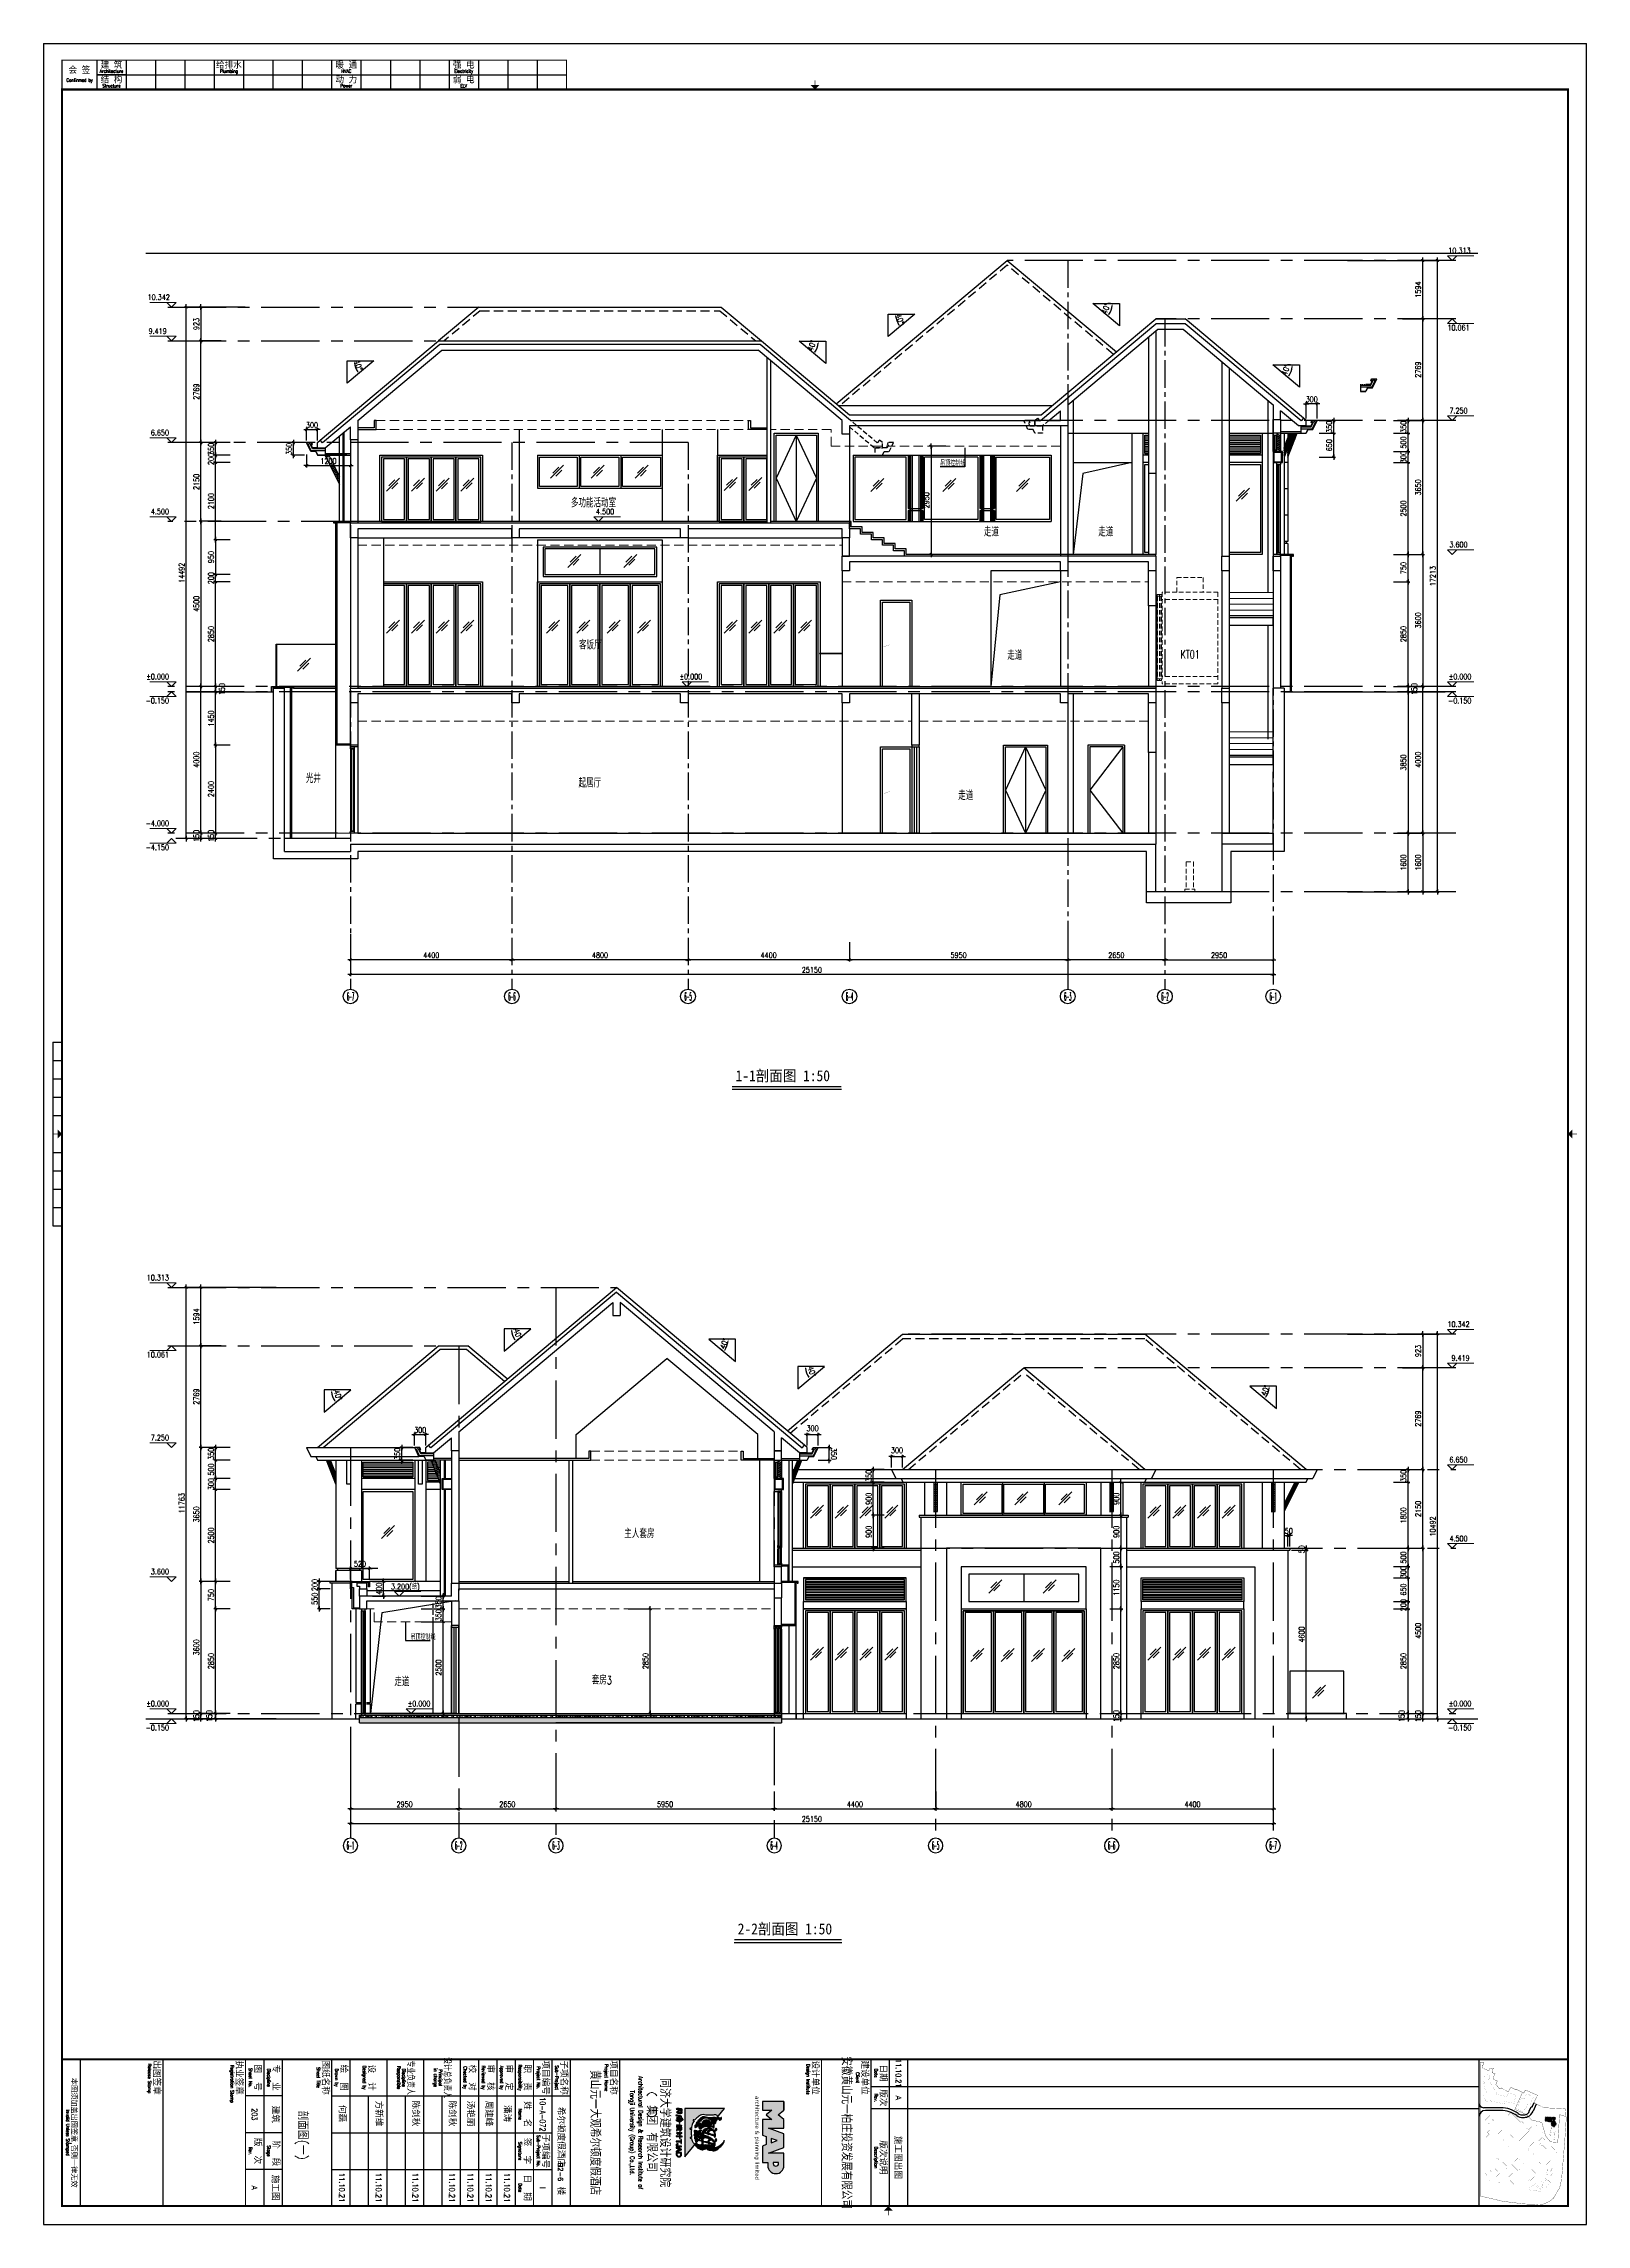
# Model space of a CAD drawing. Extents: x -395226 to -176901, y -140672 to 68263.
# Drawn here: x -342190 to -300140, y -140672 to -81222 of the extents above; entities that cross this region are included whole.
import ezdxf
from ezdxf.enums import TextEntityAlignment as Align
from ezdxf.xclip import XClip

# ---------------------------------------------------------------- set-up
doc = ezdxf.new("R2010")
doc.units = 0
doc.header["$LTSCALE"] = 1000
doc.header["$MEASUREMENT"] = 0
doc.header["$XCLIPFRAME"] = 0
for name, pattern in [('ACAD_ISO08W100', [36, 24, -3, 6, -3]), ('CENTER', [50.8, 31.75, -6.35, 6.35, -6.35]), ('DASH', [0.35, 0.25, -0.1]), ('HIDDEN', [0.375, 0.25, -0.125]), ('HIDDEN2', [0.1875, 0.125, -0.0625]), ('Plans$0$CENTER2', [1.125, 0.75, -0.125, 0.125, -0.125])]:
    doc.linetypes.add(name, pattern=pattern)
doc.layers.get('0').update_dxf_attribs({"linetype": 'CONTINUOUS'})
doc.layers.get('Defpoints').update_dxf_attribs({"linetype": 'CONTINUOUS'})
for name, color, linetype in [('00000', 7, 'CONTINUOUS'), ('A-AXIS', 3, 'CONTINUOUS'), ('A-AXIS-TEXT', 7, 'CONTINUOUS'), ('A-COLUMN', 1, 'CONTINUOUS'), ('A-COLUMN-hatch', 252, 'CONTINUOUS'), ('A-CONCRETE-HATCH', 252, 'CONTINUOUS'), ('A-DIM', 201, 'CONTINUOUS'), ('A-DOTE', 8, 'ACAD_ISO08W100'), ('A-FACADE', 5, 'CONTINUOUS'), ('A-FACADE-hatch', 252, 'CONTINUOUS'), ('A-FIN-GRAN', 34, 'CONTINUOUS'), ('A-FIN-METAL', 150, 'CONTINUOUS'), ('A-KITCHEN', 40, 'CONTINUOUS'), ('A-LINE', 8, 'CONTINUOUS'), ('A-NOTE', 150, 'CONTINUOUS'), ('A-PUB-DIM', 3, 'CONTINUOUS'), ('A-ROOF', 7, 'CONTINUOUS'), ('A-SITE', 7, 'CONTINUOUS'), ('A-TEXT-CN', 31, 'CONTINUOUS'), ('A-WALL', 2, 'CONTINUOUS'), ('A-WINDOW', 4, 'CONTINUOUS'), ('A_Door', 1, 'CONTINUOUS'), ('A_Wall', 3, 'CONTINUOUS'), ('CONC 03', 4, 'CONTINUOUS'), ('FIN 01', 8, 'CONTINUOUS'), ('FIN 02', 7, 'CONTINUOUS'), ('FIN 03', 2, 'CONTINUOUS'), ('GLZ 01', 8, 'CONTINUOUS'), ('GLZ 03', 7, 'CONTINUOUS'), ('Plans$0$Grid', 9, 'Plans$0$CENTER2'), ('PUB_DIM', 3, 'CONTINUOUS'), ('ROOF 00', 8, 'CONTINUOUS'), ('ROOF 01', 1, 'CONTINUOUS'), ('Sect 18', 1, 'CONTINUOUS'), ('图框', 7, 'CONTINUOUS')]:
    doc.layers.add(name, color=color, linetype=linetype)
doc.layers.add('A-LEVEL', color=135, linetype='CONTINUOUS', lineweight=0)
doc.layers.add('A-STAIR', color=30, linetype='CONTINUOUS', lineweight=0)
doc.styles.add('COMPLEX', font='COMPLEX')
doc.styles.add('DIM_FONT', font='SIMPLEX', dxfattribs={"width": 0.7, "bigfont": 'GBCBIG'})
doc.styles.add('PRC-B', font='SIMHEI.TTF', dxfattribs={"width": 0.9})
doc.styles.add('PRC-S', font='tjromans.shx', dxfattribs={"width": 0.7, "bigfont": 'tjhztxt.shx'})
doc.styles.add('TJHZTXT', font='tjromans.shx', dxfattribs={"width": 0.8, "bigfont": 'tjhztxt.shx'})
doc.styles.add('TKZ1_tjhts.shx', font='tjromant.shx', dxfattribs={"bigfont": 'tjhts.shx'})
doc.styles.add('TKZ2_tjkts.shx', font='tjromant.shx', dxfattribs={"bigfont": 'tjkts.shx'})
doc.styles.add('VERDAND', font='verdana.TTF')
doc.styles.add('zjz', font='tjromans.shx', dxfattribs={"width": 0.7, "height": 500, "bigfont": 'tjhztxt.shx'})
doc.dimstyles.new('DIM100', dxfattribs={"dimscale": 100, "dimtxt": 3, "dimasz": 0.01, "dimexe": 1, "dimexo": 1, "dimgap": 1, "dimtad": 1, "dimdec": 0, "dimzin": 0, "dimdsep": 46, "dimtxsty": 'DIM_FONT', "dimblk1": '_DIMX', "dimblk2": '_DIMX', "dimsah": 1, "dimcen": 0.01, "dimclrd": 256, "dimclre": 256, "dimclrt": 7, "dimadec": 0, "dimazin": 0, "dimtfac": 1, "dimtdec": 0, "dimtix": 1, "dimtmove": 2, "dimatfit": 3, "dimldrblk": '_DIMX', "dimfxl": 0, "dimtolj": 1, "dimtzin": 5, "dimarcsym": 0})
pattern_1 = [(0, (-328064.28, -126940.85), (0, 150), [7.5, -22.5, 7.5, -112.5]), (0, (-328026.78, -126925.85), (0, 150), [7.5, -142.5]), (0, (-328101.78, -126910.85), (0, 150), [15, -135]), (0, (-328139.28, -126903.35), (0, 150), [22.5, -127.5]), (0, (-328064.28, -126895.85), (0, 150), [15, -15, 22.5, -97.5]), (0, (-328071.78, -126873.35), (0, 150), [22.5, -127.5]), (0, (-328109.28, -126865.85), (0, 150), [22.5, -52.5, 22.5, -52.5]), (0, (-328139.28, -126843.35), (0, 150), [22.5, -7.5, 7.5, -112.5]), (0, (-328041.78, -126828.35), (0, 150), [7.5, -142.5]), (0, (-328071.78, -126813.35), (0, 150), [15, -135]), (90, (-328169.28, -126805.85), (-150, 9e-15), [15, -135]), (90, (-328154.28, -126910.85), (-150, 9e-15), [7.5, -15, 22.5, -105]), (90, (-328116.78, -126895.85), (-150, 9e-15), [30, -7.5, 7.5, -105]), (90, (-328094.28, -126858.35), (-150, 9e-15), [22.5, -127.5]), (90, (-328086.78, -126925.85), (-150, 9e-15), [15, -135]), (90, (-328079.28, -126805.85), (-150, 9e-15), [15, -135]), (90, (-328071.78, -126895.85), (-150, 9e-15), [15, -75, 7.5, -52.5]), (90, (-328049.28, -126820.85), (-150, 9e-15), [7.5, -7.5, 7.5, -127.5]), (90, (-328041.78, -126888.35), (-150, 9e-15), [15, -22.5, 15, -97.5]), (90, (-328034.28, -126925.85), (-150, 9e-15), [15, -135]), (45, (-328161.78, -126925.85), (0, 150), [21.2131, -42.4264, 31.8198, -116.6727]), (45, (-328169.28, -126925.85), (0, 150), [21.2132, -190.919]), (45, (-328086.78, -126910.85), (0, 150), [21.2132, -190.919]), (45, (-328101.78, -126835.85), (0, 150), [21.2132, -190.919]), (45, (-328034.28, -126910.85), (0, 150), [21.2132, -190.919]), (45, (-328161.78, -126895.85), (0, 150), [10.6066, -201.5254]), (45, (-328146.78, -126850.85), (0, 150), [10.6066, -201.5254]), (45, (-328131.78, -126903.35), (0, 150), [10.6066, -201.5254]), (45, (-328116.78, -126850.85), (0, 150), [10.6066, -201.5254]), (45, (-328071.78, -126880.85), (0, 150), [10.6066, -201.5254]), (45, (-328071.78, -126798.35), (0, 150), [10.6066, -201.5254]), (45, (-328056.78, -126813.35), (0, 150), [10.6066, -201.5254]), (45, (-328049.28, -126895.85), (0, 150), [10.6066, -201.5254]), (45, (-328041.78, -126933.35), (0, 150), [10.6066, -201.5254]), (45, (-328041.78, -126873.35), (0, 150), [10.6066, -201.5254]), (45, (-328041.78, -126798.35), (0, 150), [10.6066, -201.5254]), (45, (-328034.28, -126828.35), (0, 150), [10.6066, -201.5254]), (135, (-328064.28, -126813.35), (-150, 0), [10.6066, -201.5254]), (135, (-328049.28, -126798.35), (-150, 0), [10.6066, -201.5254]), (135, (-328041.78, -126828.35), (-150, 0), [10.6066, -201.5254]), (135, (-328019.28, -126798.35), (-150, 0), [10.6066, -201.5254]), (135, (-328094.28, -126850.85), (-150, 0), [10.6066, -201.5254]), (135, (-328109.28, -126865.85), (-150, 0), [10.6066, -201.5254]), (135, (-328154.28, -126903.35), (-150, 0), [10.6066, -201.5254]), (135, (-328139.28, -126903.35), (-150, 0), [10.6066, -201.5254]), (135, (-328124.28, -126850.85), (-150, 0), [10.6066, -201.5254]), (135, (-328154.28, -126873.35), (-150, 0), [10.6066, -201.5254]), (135, (-328064.28, -126895.85), (-150, 0), [10.6066, -201.5254]), (135, (-328041.78, -126880.85), (-150, 0), [10.6066, -201.5254]), (135, (-328034.28, -126910.85), (-150, 0), [10.6066, -201.5254]), (135, (-328034.28, -126895.85), (-150, 0), [10.6066, -201.5254]), (135, (-328026.78, -126925.85), (-150, 0), [10.6066, -201.5254]), (135, (-328146.78, -126835.85), (-150, 0), [21.2132, -190.919]), (135, (-328071.78, -126880.85), (-150, 0), [21.2132, -190.919]), (135, (-328079.28, -126933.35), (-150, 0), [53.033, -159.099]), (26.565, (-328169.28, -126865.85), (150, 6e-08), [16.77, -318.6402]), (26.565, (-328146.78, -126910.85), (150, 6e-08), [16.77, -318.6402]), (26.565, (-328116.78, -126843.35), (150, 6e-08), [16.77, -318.6402]), (26.565, (-328056.78, -126940.85), (150, 6e-08), [16.77, -318.6402]), (26.565, (-328079.28, -126903.35), (150, 6e-08), [16.77, -318.6402]), (26.565, (-328064.28, -126873.35), (150, 6e-08), [16.77, -318.6402]), (26.565, (-328086.78, -126820.85), (150, 6e-08), [16.77, -318.6402]), (26.565, (-328034.28, -126828.35), (150, 6e-08), [16.77, -318.6402]), (63.435, (-328154.28, -126865.85), (6e-08, 150), [16.77, -318.6402]), (63.435, (-328154.28, -126858.35), (6e-08, 150), [16.77, -318.6402]), (63.435, (-328094.28, -126835.85), (6e-08, 150), [33.54, -301.8702]), (63.435, (-328041.78, -126843.35), (6e-08, 150), [16.77, -318.6402]), (63.435, (-328049.28, -126865.85), (6e-08, 150), [16.77, -318.6402]), (63.435, (-328124.28, -126895.85), (6e-08, 150), [16.77, -318.6402]), (63.435, (-328049.28, -126813.35), (6e-08, 150), [16.77, -318.6402]), (63.435, (-328026.78, -126820.85), (6e-08, 150), [16.77, -318.6402]), (116.565, (-328161.78, -126820.85), (-6e-08, 150), [16.77, -318.6402]), (116.565, (-328079.28, -126940.85), (-6e-08, 150), [16.77, -318.6402]), (116.565, (-328146.78, -126843.35), (-6e-08, 150), [16.77, -318.6402]), (116.565, (-328034.28, -126858.35), (-6e-08, 150), [16.77, -318.6402]), (116.565, (-328086.78, -126865.85), (-6e-08, 150), [16.77, -318.6402]), (116.565, (-328041.78, -126835.85), (-6e-08, 150), [16.77, -318.6402]), (116.565, (-328116.78, -126865.85), (-6e-08, 150), [16.77, -318.6402]), (116.565, (-328146.78, -126895.85), (-6e-08, 150), [16.77, -318.6402]), (153.435, (-328154.28, -126828.35), (-150, 6e-08), [16.77, -318.6402]), (153.435, (-328101.78, -126910.85), (-150, 6e-08), [16.77, -318.6402]), (153.435, (-328131.78, -126843.35), (-150, 6e-08), [16.77, -318.6402]), (153.435, (-328041.78, -126903.35), (-150, 6e-08), [16.77, -318.6402]), (153.435, (-328064.28, -126940.85), (-150, 6e-08), [16.77, -318.6402]), (153.435, (-328049.28, -126820.85), (-150, 6e-08), [16.77, -318.6402]), (153.435, (-328071.78, -126873.35), (-150, 6e-08), [16.77, -318.6402]), (153.435, (-328154.28, -126828.35), (-150, 6e-08), [16.77, -318.6402]), (153.435, (-328019.28, -126865.85), (-150, 6e-08), [16.77, -318.6402]), (243.435, (-328161.78, -126925.85), (-6e-08, -150), [16.77, -318.6402])]
pattern_2 = [(50, (-162432.15, -202574.59), (143.45204, -12.55043), [15, -165]), (355, (-162432.15, -202574.59), (-27.75027, 150.43843), [12, -132]), (100.4514, (-162420.2, -202575.64), (115.70188, 137.88791), [12.74804, -140.22842]), (46.1842, (-162432.15, -202534.6), (213.44821, -33.1038), [22.5, -247.5]), (96.6356, (-162414.36, -202537.35), (186.93254, 194.82357), [19.12206, -210.3426]), (351.1842, (-162432.15, -202534.6), (186.9324, 194.82372), [18, -198]), (21, (-162412.15, -202544.59), (119.38141, -80.52378), [15, -165]), (326, (-162412.15, -202544.59), (48.66307, 145.03001), [12, -132]), (71.4514, (-162402.2, -202551.3), (168.04453, 64.5061), [12.74804, -140.22842]), (37.5, (-162432.15, -202574.59), (2.431971, 66.578771), [0, -130.4, 0, -134, 0, -132.5]), (7.5, (-162432.15, -202574.59), (52.613907, 78.882342), [0, -76.4, 0, -127.4, 0, -50.5]), (327.5, (-162476.75, -202574.59), (106.764487, -4.510974), [0, -50, 0, -156, 0, -207]), (317.5, (-162496.75, -202574.59), (116.637234, 20.020996), [0, -65, 0, -103.6, 0, -147])]

# ---------------------------------------------------------------- blocks, each defined once
blk = doc.blocks.new('glass hatch')
at = {"color": 9}
for p, q in [((0, 0), (355, 355)), ((61, 143), (225, 306)), ((143, 61), (306, 225))]:
    blk.add_line(p, q, dxfattribs=at)
blk = doc.blocks.new('A$C7D5A3D46')
for p, q in [((0, 0), (0, -900)), ((0, 0), (3400, 0)), ((1133, 0), (1133, -900)), ((2267, 0), (2267, -900)), ((3400, 0), (3400, -900)), ((0, -900), (3400, -900))]:
    blk.add_line(p, q)
for points in [[(50, -50), (1083, -50), (1083, -850), (50, -850)], [(1183, -50), (2217, -50), (2217, -850), (1183, -850)], [(2317, -50), (3350, -50), (3350, -850), (2317, -850)]]:
    blk.add_lwpolyline(points, close=True)
for p in [(353, -626), (1459, -626), (2658, -626)]:
    blk.add_blockref('glass hatch', p)
blk = doc.blocks.new('A$C35690C92')
at = {"layer": 'FIN 01', "color": 0}
for p, q in [((-1350, 0), (-1350, 1800)), ((-1350, 1800), (0, 1800))]:
    blk.add_line(p, q, dxfattribs=at)
for points in [[(-1300, 0), (-625, 0), (-625, 1750), (-1300, 1750)], [(-1250, 50), (-675, 50), (-675, 1700), (-1250, 1700)], [(-575, 50), (0, 50), (0, 1700), (-575, 1700)]]:
    blk.add_lwpolyline(points, close=True, dxfattribs=at)
blk.add_lwpolyline([(0, 1750), (-625, 1750), (-625, 0), (0, 0)], dxfattribs=at)
at = {"layer": 'A_Wall', "color": 9}
for p in [(-1164, 839), (-489, 839)]:
    blk.add_blockref('glass hatch', p, dxfattribs=at)
blk = doc.blocks.new('A$C6DE2222E')
at = {"layer": 'FIN 01', "color": 0}
for p, q in [((-2800, 50), (-2800, 1850)), ((-2800, 1850), (0, 1850)), ((0, 1850), (0, 50))]:
    blk.add_line(p, q, dxfattribs=at)
for points in [[(-2750, 50), (-2075, 50), (-2075, 1800), (-2750, 1800)], [(-2075, 50), (-1400, 50), (-1400, 1800), (-2075, 1800)], [(-1400, 50), (-725, 50), (-725, 1800), (-1400, 1800)], [(-725, 50), (-50, 50), (-50, 1800), (-725, 1800)], [(-2700, 100), (-2125, 100), (-2125, 1750), (-2700, 1750)], [(-2025, 100), (-1450, 100), (-1450, 1750), (-2025, 1750)], [(-1350, 100), (-775, 100), (-775, 1750), (-1350, 1750)], [(-675, 100), (-100, 100), (-100, 1750), (-675, 1750)]]:
    blk.add_lwpolyline(points, close=True, dxfattribs=at)
at = {"layer": 'A_Wall', "color": 9}
for p in [(-2614, 872), (-1939, 872), (-1264, 872), (-589, 872)]:
    blk.add_blockref('glass hatch', p, dxfattribs=at)
blk = doc.blocks.new('A$C57D91217')
at = {"color": 0}
for p, q in [((0, 0), (0, 2850)), ((0, 2850), (2800, 2850)), ((2800, 2850), (2800, 0))]:
    blk.add_line(p, q, dxfattribs=at)
for points in [[(50, 0), (725, 0), (725, 2800), (50, 2800)], [(100, 50), (675, 50), (675, 2750), (100, 2750)], [(725, 0), (1400, 0), (1400, 2800), (725, 2800)], [(775, 50), (1350, 50), (1350, 2750), (775, 2750)], [(1400, 0), (2075, 0), (2075, 2800), (1400, 2800)], [(1450, 50), (2025, 50), (2025, 2750), (1450, 2750)], [(2075, 0), (2750, 0), (2750, 2800), (2075, 2800)], [(2125, 50), (2700, 50), (2700, 2750), (2125, 2750)]]:
    blk.add_lwpolyline(points, close=True, dxfattribs=at)
at = {"color": 9}
for p in [(186, 1453), (861, 1453), (1536, 1453), (2211, 1453)]:
    blk.add_blockref('glass hatch', p, dxfattribs=at)
blk = doc.blocks.new('A$C2E3B5750')
blk.add_line((0, 2350), (0, 0))
for points in [[(-850, 0), (-850, 2350), (0, 2350), (0, 0)], [(-800, 0), (-800, 2300), (-50, 2300), (-50, 0)]]:
    blk.add_lwpolyline(points)
at = {"const_width": 5}
blk.add_lwpolyline([(-603, 1139), (-768, 1075), (-330, 1075)], dxfattribs=at)
blk = doc.blocks.new('A$C609E4D9E')
at = {"layer": 'FIN 01', "color": 0}
for p, q in [((-3400, 50), (-3400, 2900)), ((-3400, 2900), (0, 2900)), ((0, 2900), (0, 50))]:
    blk.add_line(p, q, dxfattribs=at)
for points in [[(-3350, 50), (-2525, 50), (-2525, 2850), (-3350, 2850)], [(-3300, 100), (-2575, 100), (-2575, 2800), (-3300, 2800)], [(-2525, 50), (-1700, 50), (-1700, 2850), (-2525, 2850)], [(-2475, 100), (-1750, 100), (-1750, 2800), (-2475, 2800)], [(-1700, 50), (-875, 50), (-875, 2850), (-1700, 2850)], [(-1650, 100), (-925, 100), (-925, 2800), (-1650, 2800)], [(-875, 50), (-50, 50), (-50, 2850), (-875, 2850)], [(-825, 100), (-100, 100), (-100, 2800), (-825, 2800)]]:
    blk.add_lwpolyline(points, close=True, dxfattribs=at)
at = {"layer": 'A_Wall', "color": 9}
for p in [(-3156, 1505), (-2331, 1505), (-1506, 1505), (-681, 1505)]:
    blk.add_blockref('glass hatch', p, dxfattribs=at)
blk = doc.blocks.new('A$C16DA3FFE')
at = {"linetype": 'HIDDEN', "ltscale": 0.5}
for p, q in [((-1695, 4062), (-170, 4062)), ((-1695, 4062), (-1695, 3862)), ((-1695, 3862), (-170, 3862)), ((-1695, 3862), (-1695, 1562)), ((-170, 4062), (-170, 1562)), ((-153, 3950), (-153, 1700)), ((-115, 3950), (-115, 1700)), ((-1695, 1762), (-170, 1762)), ((-1695, 1562), (-170, 1562))]:
    blk.add_line(p, q, dxfattribs=at)
at = {"linetype": 'HIDDEN'}
for p, q in [((-103, 4000), (-165, 4000)), ((-165, 3950), (-165, 4000)), ((-103, 3950), (-165, 3950)), ((-153, 3950), (-103, 3950)), ((-103, 3950), (-103, 4000)), ((-160, 1700, 0), (-160, 1650, 0)), ((-98, 1650, 0), (-160, 1650, 0)), ((-98, 1700, 0), (-98, 1650, 0)), ((-98, 1700, 0), (-98, 1650, 0))]:
    blk.add_line(p, q, dxfattribs=at)
at = {"color": 8, "linetype": 'HIDDEN'}
for p, q in [((-98, 3950), (-98, 4000)), ((-98, 4000), (-36, 4000)), ((-98, 3950), (-98, 4000)), ((-48, 3950), (-98, 3950)), ((-98, 3950), (-36, 3950)), ((-36, 3950), (-36, 4000)), ((-36, 3950), (-36, 1762)), ((-48, 1700, 0), (-98, 1700, 0)), ((-48, 1700, 0), (-98, 1700, 0)), ((-98, 1700, 0), (-36, 1700, 0)), ((-98, 1650, 0), (-36, 1650, 0)), ((-36, 1762, 0), (-36, 1700, 0)), ((-36, 1650), (-36, 1700))]:
    blk.add_line(p, q, dxfattribs=at)
at = {"color": 8, "linetype": 'HIDDEN', "ltscale": 0.5}
for p, q in [((-98, 3950), (-98, 1700)), ((-98, 3950), (-98, 1700)), ((-48, 3950), (-48, 1700))]:
    blk.add_line(p, q, dxfattribs=at)
at = {"color": 1}
blk.add_line((-36, 3850), (-36, 1762), dxfattribs=at)
blk.add_line((-36, 1762), (-36, 1700))
at = {"linetype": 'HIDDEN', "ltscale": 0.5}
blk.add_lwpolyline([(-572, 4062), (-572, 4462), (-1293, 4462), (-1293, 4062)], dxfattribs=at)
at = {"linetype": 'HIDDEN', "elevation": 0}
blk.add_lwpolyline([(-160, 1700), (-98, 1700)], dxfattribs=at)
blk = doc.blocks.new('double door ele')
for p, q in [((0, 0), (0, 2400)), ((0, 2400), (1200, 2400)), ((1200, 2400), (1200, 0)), ((600, 2350), (600, 0))]:
    blk.add_line(p, q)
blk.add_lwpolyline([(50, 0), (50, 2350), (1150, 2350), (1150, 0)])
at = {"ltscale": 0.5}
for points in [[(600, 2350), (50, 1175), (600, 0)], [(600, 2350), (1150, 1175), (600, 0)]]:
    blk.add_lwpolyline(points, dxfattribs=at)
blk = doc.blocks.new('A$C1F0E6ABF')
for p, q in [((200, 2400), (200, 50)), ((0, 2350), (0, 100)), ((100, 2350), (100, 100)), ((200, 50), (0, 50))]:
    blk.add_line(p, q)
blk.add_lwpolyline([(200, 2450), (200, 2400), (0, 2400), (0, 2450)])
for points in [[(100, 2400), (100, 2350), (0, 2350), (0, 2400)], [(70, 2350), (70, 100), (30, 100), (30, 2350)], [(100, 100), (100, 50), (0, 50), (0, 100)]]:
    blk.add_lwpolyline(points, close=True)
blk = doc.blocks.new('A$C6CD4606C')
for p, q in [((-200, 2350), (-200, 0)), ((0, 2350), (0, 0))]:
    blk.add_line(p, q)
blk.add_lwpolyline([(-200, 2400), (-200, 2350), (0, 2350), (0, 2400)])
blk.add_lwpolyline([(-75, 2350), (-75, 0), (-125, 0), (-125, 2350)], close=True)
blk = doc.blocks.new('A$C27EA7CCC')
at = {"layer": 'A-LEVEL', "linetype": 'ByBlock'}
blk.add_lwpolyline([(1018, 509), (509, 0), (0, 509), (2880, 509)], dxfattribs=at)
at = {"layer": 'A-LEVEL', "style": 'zjz', "width": 0.7}
for tag, p in [('-6.000（建筑）', (3635, 1346)), ('-6.300（结构）', (3635, 645))]:
    blk.add_attdef(tag, text='', height=600, dxfattribs=at).set_placement(p, align=Align.RIGHT)
blk = doc.blocks.new('_DIMX')
blk.add_line((-150, 0), (150, 0))
at = {"const_width": 50}
blk.add_lwpolyline([(-70, -70), (70, 70)], dxfattribs=at)
blk = doc.blocks.new('*D1026')
at = {"layer": 'A-DIM', "lineweight": -2}
for p, q in [((-335026, -92426), (-335026, -92776)), ((-335026, -92726), (-333827, -92726)), ((-333826, -92426), (-333826, -92776))]:
    blk.add_line(p, q, dxfattribs=at)
at = {"layer": 'Defpoints', "color": 0}
for p in [(-335026, -92376), (-333826, -92376), (-333826, -92726)]:
    blk.add_point(p, dxfattribs=at)
at = {"layer": 'A-DIM', "lineweight": -2, "xscale": 0.5, "yscale": 0.5, "zscale": 0.5, "rotation": 180}
blk.add_blockref('_DIMX', (-335026, -92726), dxfattribs=at)
at = {"layer": 'A-DIM', "lineweight": -2, "xscale": 0.5, "yscale": 0.5, "zscale": 0.5}
blk.add_blockref('_DIMX', (-333826, -92726), dxfattribs=at)
at = {"layer": 'A-DIM', "insert": (-334426, -92601), "char_height": 150, "attachment_point": 5, "style": 'DIM_FONT'}
blk.add_mtext('\\A1;1200', dxfattribs=at)
blk = doc.blocks.new('*D883')
at = {"layer": 'A-DIM', "lineweight": -2}
for p, q in [((-2886, -86057), (-3236, -86057)), ((-3186, -86056), (-3186, -86056)), ((-3186, -86407), (-3186, -86057)), ((-2886, -86407), (-3236, -86407)), ((-3186, -86407), (-3186, -86408))]:
    blk.add_line(p, q, dxfattribs=at)
at = {"layer": 'Defpoints', "color": 0}
for p in [(-3186, -86057), (-2836, -86057), (-2836, -86407)]:
    blk.add_point(p, dxfattribs=at)
at = {"layer": 'A-DIM', "lineweight": -2, "xscale": 0.5, "yscale": 0.5, "zscale": 0.5}
for p, rotation in [((-3186, -86057), 270), ((-3186, -86407), 90)]:
    blk.add_blockref('_DIMX', p, dxfattribs=dict(at, rotation=rotation))
at = {"layer": 'A-DIM', "insert": (-3311, -86232), "char_height": 150, "attachment_point": 5, "rotation": 90, "style": 'DIM_FONT'}
blk.add_mtext('\\A1;350', dxfattribs=at)
blk = doc.blocks.new('*D884')
at = {"layer": 'A-DIM', "lineweight": -2}
for p, q in [((-2836, -85707), (-2837, -85707)), ((-2836, -86007), (-2836, -85657)), ((-2836, -85707), (-2536, -85707)), ((-2536, -86007), (-2536, -85657)), ((-2535, -85707), (-2535, -85707))]:
    blk.add_line(p, q, dxfattribs=at)
at = {"layer": 'Defpoints', "color": 0}
for p in [(-2836, -86057), (-2536, -85707), (-2536, -86057)]:
    blk.add_point(p, dxfattribs=at)
at = {"layer": 'A-DIM', "lineweight": -2, "xscale": 0.5, "yscale": 0.5, "zscale": 0.5}
blk.add_blockref('_DIMX', (-2836, -85707), dxfattribs=at)
at = {"layer": 'A-DIM', "lineweight": -2, "xscale": 0.5, "yscale": 0.5, "zscale": 0.5, "rotation": 180}
blk.add_blockref('_DIMX', (-2536, -85707), dxfattribs=at)
at = {"layer": 'A-DIM', "insert": (-2686, -85582), "char_height": 150, "attachment_point": 5, "style": 'DIM_FONT'}
blk.add_mtext('\\A1;300', dxfattribs=at)
blk = doc.blocks.new('*D1027')
at = {"layer": 'A-DIM', "lineweight": -2}
for p, q in [((-317601, -92195), (-318051, -92195)), ((-318001, -92196), (-318001, -95145)), ((-317601, -95145), (-318051, -95145))]:
    blk.add_line(p, q, dxfattribs=at)
at = {"layer": 'Defpoints', "color": 0}
for p in [(-317551, -92195), (-318001, -95145), (-317551, -95145)]:
    blk.add_point(p, dxfattribs=at)
at = {"layer": 'A-DIM', "lineweight": -2, "xscale": 0.5, "yscale": 0.5, "zscale": 0.5}
for p, rotation in [((-318001, -92195), 90), ((-318001, -95145), 270)]:
    blk.add_blockref('_DIMX', p, dxfattribs=dict(at, rotation=rotation))
at = {"layer": 'A-DIM', "insert": (-318126, -93670), "char_height": 150, "attachment_point": 5, "rotation": 90, "style": 'DIM_FONT'}
blk.add_mtext('\\A1;2950', dxfattribs=at)
blk = doc.blocks.new('*D1087')
at = {"layer": 'A-PUB-DIM', "lineweight": -2}
for p, q in [((-306650, -87132), (-304151, -87132)), ((-304201, -104345), (-304201, -87133)), ((-306650, -104345), (-304151, -104345))]:
    blk.add_line(p, q, dxfattribs=at)
at = {"layer": 'Defpoints', "color": 0}
for p in [(-306700, -87132), (-304201, -87132), (-306700, -104345)]:
    blk.add_point(p, dxfattribs=at)
at = {"layer": 'A-PUB-DIM', "lineweight": -2, "xscale": 0.5, "yscale": 0.5, "zscale": 0.5}
for p, rotation in [((-304201, -87132), 90), ((-304201, -104345), 270)]:
    blk.add_blockref('_DIMX', p, dxfattribs=dict(at, rotation=rotation))
at = {"layer": 'A-PUB-DIM', "insert": (-304326, -95739), "char_height": 150, "attachment_point": 5, "rotation": 90, "style": 'DIM_FONT'}
blk.add_mtext('\\A1;17213', dxfattribs=at)
blk = doc.blocks.new('*D1028')
at = {"layer": 'A-PUB-DIM', "lineweight": -2}
for p, q in [((-305150, -95145), (-304551, -95145)), ((-304601, -95146), (-304601, -98745)), ((-305150, -98745), (-304551, -98745))]:
    blk.add_line(p, q, dxfattribs=at)
at = {"layer": 'Defpoints', "color": 0}
for p in [(-305200, -95145), (-305200, -98745), (-304601, -98745)]:
    blk.add_point(p, dxfattribs=at)
at = {"layer": 'A-PUB-DIM', "lineweight": -2, "xscale": 0.5, "yscale": 0.5, "zscale": 0.5}
for p, rotation in [((-304601, -95145), 90), ((-304601, -98745), 270)]:
    blk.add_blockref('_DIMX', p, dxfattribs=dict(at, rotation=rotation))
at = {"layer": 'A-PUB-DIM', "insert": (-304726, -96945), "char_height": 150, "attachment_point": 5, "rotation": 90, "style": 'DIM_FONT'}
blk.add_mtext('\\A1;3600', dxfattribs=at)
blk = doc.blocks.new('*D1029')
at = {"layer": 'A-PUB-DIM', "lineweight": -2}
for p, q in [((-305150, -91495), (-304551, -91495)), ((-304601, -95145), (-304601, -91496)), ((-305150, -95145), (-304551, -95145))]:
    blk.add_line(p, q, dxfattribs=at)
at = {"layer": 'Defpoints', "color": 0}
for p in [(-305200, -91495), (-304601, -91495), (-305200, -95145)]:
    blk.add_point(p, dxfattribs=at)
at = {"layer": 'A-PUB-DIM', "lineweight": -2, "xscale": 0.5, "yscale": 0.5, "zscale": 0.5}
for p, rotation in [((-304601, -91495), 90), ((-304601, -95145), 270)]:
    blk.add_blockref('_DIMX', p, dxfattribs=dict(at, rotation=rotation))
at = {"layer": 'A-PUB-DIM', "insert": (-304726, -93320), "char_height": 150, "attachment_point": 5, "rotation": 90, "style": 'DIM_FONT'}
blk.add_mtext('\\A1;3650', dxfattribs=at)
blk = doc.blocks.new('*D1030')
at = {"layer": 'A-PUB-DIM', "lineweight": -2}
for p, q in [((-336701, -88403), (-338351, -88403)), ((-338301, -102895), (-338301, -88404)), ((-336701, -102895), (-338351, -102895))]:
    blk.add_line(p, q, dxfattribs=at)
at = {"layer": 'Defpoints', "color": 0}
for p in [(-338301, -88403), (-336651, -88403), (-336651, -102895)]:
    blk.add_point(p, dxfattribs=at)
at = {"layer": 'A-PUB-DIM', "lineweight": -2, "xscale": 0.5, "yscale": 0.5, "zscale": 0.5}
for p, rotation in [((-338301, -88403), 90), ((-338301, -102895), 270)]:
    blk.add_blockref('_DIMX', p, dxfattribs=dict(at, rotation=rotation))
at = {"layer": 'A-PUB-DIM', "insert": (-338426, -95649), "char_height": 150, "attachment_point": 5, "rotation": 90, "style": 'DIM_FONT'}
blk.add_mtext('\\A1;14492', dxfattribs=at)
blk = doc.blocks.new('*D1031')
at = {"layer": 'A-PUB-DIM', "lineweight": -2}
for p, q in [((-337353, -94245), (-337951, -94245)), ((-337901, -94246), (-337901, -98745)), ((-337353, -98745), (-337951, -98745))]:
    blk.add_line(p, q, dxfattribs=at)
at = {"layer": 'Defpoints', "color": 0}
for p in [(-337303, -94245), (-337901, -98745), (-337303, -98745)]:
    blk.add_point(p, dxfattribs=at)
at = {"layer": 'A-PUB-DIM', "lineweight": -2, "xscale": 0.5, "yscale": 0.5, "zscale": 0.5}
for p, rotation in [((-337901, -94245), 90), ((-337901, -98745), 270)]:
    blk.add_blockref('_DIMX', p, dxfattribs=dict(at, rotation=rotation))
at = {"layer": 'A-PUB-DIM', "insert": (-338026, -96495), "char_height": 150, "attachment_point": 5, "rotation": 90, "style": 'DIM_FONT'}
blk.add_mtext('\\A1;4500', dxfattribs=at)
blk = doc.blocks.new('*D1032')
at = {"layer": 'A-PUB-DIM', "lineweight": -2}
for p, q in [((-337353, -92095), (-337951, -92095)), ((-337901, -94245), (-337901, -92096)), ((-337353, -94245), (-337951, -94245))]:
    blk.add_line(p, q, dxfattribs=at)
at = {"layer": 'Defpoints', "color": 0}
for p in [(-337901, -92095), (-337303, -92095), (-337303, -94245)]:
    blk.add_point(p, dxfattribs=at)
at = {"layer": 'A-PUB-DIM', "lineweight": -2, "xscale": 0.5, "yscale": 0.5, "zscale": 0.5}
for p, rotation in [((-337901, -92095), 90), ((-337901, -94245), 270)]:
    blk.add_blockref('_DIMX', p, dxfattribs=dict(at, rotation=rotation))
at = {"layer": 'A-PUB-DIM', "insert": (-338026, -93170), "char_height": 150, "attachment_point": 5, "rotation": 90, "style": 'DIM_FONT'}
blk.add_mtext('\\A1;2150', dxfattribs=at)
blk = doc.blocks.new('*D934')
at = {"layer": 'A-PUB-DIM', "lineweight": -2}
for p, q in [((-337353, -98745), (-337951, -98745)), ((-337901, -102745), (-337901, -98746)), ((-337353, -102745), (-337951, -102745))]:
    blk.add_line(p, q, dxfattribs=at)
at = {"layer": 'Defpoints', "color": 0}
for p in [(-337901, -98745), (-337303, -98745), (-337303, -102745)]:
    blk.add_point(p, dxfattribs=at)
at = {"layer": 'A-PUB-DIM', "lineweight": -2, "xscale": 0.5, "yscale": 0.5, "zscale": 0.5}
for p, rotation in [((-337901, -98745), 90), ((-337901, -102745), 270)]:
    blk.add_blockref('_DIMX', p, dxfattribs=dict(at, rotation=rotation))
at = {"layer": 'A-PUB-DIM', "insert": (-338026, -100745), "char_height": 150, "attachment_point": 5, "rotation": 90, "style": 'DIM_FONT'}
blk.add_mtext('\\A1;4000', dxfattribs=at)
blk = doc.blocks.new('*D935')
at = {"layer": 'A-PUB-DIM', "lineweight": -2}
for p, q in [((-305150, -98745), (-304551, -98745)), ((-304601, -102745), (-304601, -98746)), ((-305150, -102745), (-304551, -102745))]:
    blk.add_line(p, q, dxfattribs=at)
at = {"layer": 'Defpoints', "color": 0}
for p in [(-305200, -98745), (-304601, -98745), (-305200, -102745)]:
    blk.add_point(p, dxfattribs=at)
at = {"layer": 'A-PUB-DIM', "lineweight": -2, "xscale": 0.5, "yscale": 0.5, "zscale": 0.5}
for p, rotation in [((-304601, -98745), 90), ((-304601, -102745), 270)]:
    blk.add_blockref('_DIMX', p, dxfattribs=dict(at, rotation=rotation))
at = {"layer": 'A-PUB-DIM', "insert": (-304726, -100745), "char_height": 150, "attachment_point": 5, "rotation": 90, "style": 'DIM_FONT'}
blk.add_mtext('\\A1;4000', dxfattribs=at)
blk = doc.blocks.new('*D939')
at = {"layer": 'A-DIM', "lineweight": -2}
for p, q in [((-337101, -92645), (-337551, -92645)), ((-337501, -94745), (-337501, -92646)), ((-337101, -94745), (-337551, -94745))]:
    blk.add_line(p, q, dxfattribs=at)
at = {"layer": 'Defpoints', "color": 0}
for p in [(-337501, -92645), (-337051, -92645), (-337051, -94745)]:
    blk.add_point(p, dxfattribs=at)
at = {"layer": 'A-DIM', "lineweight": -2, "xscale": 0.5, "yscale": 0.5, "zscale": 0.5}
for p, rotation in [((-337501, -92645), 90), ((-337501, -94745), 270)]:
    blk.add_blockref('_DIMX', p, dxfattribs=dict(at, rotation=rotation))
at = {"layer": 'A-DIM', "insert": (-337626, -93695), "char_height": 150, "attachment_point": 5, "rotation": 90, "style": 'DIM_FONT'}
blk.add_mtext('\\A1;2100', dxfattribs=at)
blk = doc.blocks.new('*D937')
at = {"layer": 'A-DIM', "lineweight": -2}
for p, q in [((-337101, -95895), (-337551, -95895)), ((-337501, -98745), (-337501, -95896)), ((-337101, -98745), (-337551, -98745))]:
    blk.add_line(p, q, dxfattribs=at)
at = {"layer": 'Defpoints', "color": 0}
for p in [(-337501, -95895), (-337051, -95895), (-337051, -98745)]:
    blk.add_point(p, dxfattribs=at)
at = {"layer": 'A-DIM', "lineweight": -2, "xscale": 0.5, "yscale": 0.5, "zscale": 0.5}
for p, rotation in [((-337501, -95895), 90), ((-337501, -98745), 270)]:
    blk.add_blockref('_DIMX', p, dxfattribs=dict(at, rotation=rotation))
at = {"layer": 'A-DIM', "insert": (-337626, -97320), "char_height": 150, "attachment_point": 5, "rotation": 90, "style": 'DIM_FONT'}
blk.add_mtext('\\A1;2850', dxfattribs=at)
blk = doc.blocks.new('*D941')
at = {"layer": 'A-DIM', "lineweight": -2}
for p, q in [((-305401, -98745), (-304951, -98745)), ((-305401, -98895), (-304951, -98895)), ((-305001, -98895), (-305001, -98746))]:
    blk.add_line(p, q, dxfattribs=at)
at = {"layer": 'Defpoints', "color": 0}
for p in [(-305451, -98745), (-305451, -98895), (-305001, -98745)]:
    blk.add_point(p, dxfattribs=at)
at = {"layer": 'A-DIM', "lineweight": -2, "xscale": 0.5, "yscale": 0.5, "zscale": 0.5}
for p, rotation in [((-305001, -98745), 90), ((-305001, -98895), 270)]:
    blk.add_blockref('_DIMX', p, dxfattribs=dict(at, rotation=rotation))
at = {"layer": 'A-DIM', "insert": (-304829, -98820), "char_height": 150, "attachment_point": 5, "rotation": 90, "style": 'DIM_FONT'}
blk.add_mtext('\\A1;150', dxfattribs=at)
blk = doc.blocks.new('*D938')
at = {"layer": 'A-DIM', "lineweight": -2}
for p, q in [((-337101, -95695), (-337551, -95695)), ((-337501, -95695), (-337501, -95694)), ((-337501, -95895), (-337501, -95695)), ((-337101, -95895), (-337551, -95895)), ((-337501, -95896), (-337501, -95896))]:
    blk.add_line(p, q, dxfattribs=at)
at = {"layer": 'Defpoints', "color": 0}
for p in [(-337501, -95695), (-337051, -95695), (-337051, -95895)]:
    blk.add_point(p, dxfattribs=at)
at = {"layer": 'A-DIM', "lineweight": -2, "xscale": 0.5, "yscale": 0.5, "zscale": 0.5}
for p, rotation in [((-337501, -95695), 270), ((-337501, -95895), 90)]:
    blk.add_blockref('_DIMX', p, dxfattribs=dict(at, rotation=rotation))
at = {"layer": 'A-DIM', "insert": (-337626, -95795), "char_height": 150, "attachment_point": 5, "rotation": 90, "style": 'DIM_FONT'}
blk.add_mtext('\\A1;200', dxfattribs=at)
blk = doc.blocks.new('*D936')
at = {"layer": 'A-DIM', "lineweight": -2}
for p, q in [((-337101, -98745), (-337551, -98745)), ((-337101, -98895), (-337551, -98895)), ((-337501, -98895), (-337501, -98746))]:
    blk.add_line(p, q, dxfattribs=at)
at = {"layer": 'Defpoints', "color": 0}
for p in [(-337501, -98745), (-337051, -98745), (-337051, -98895)]:
    blk.add_point(p, dxfattribs=at)
at = {"layer": 'A-DIM', "lineweight": -2, "xscale": 0.5, "yscale": 0.5, "zscale": 0.5}
for p, rotation in [((-337501, -98745), 90), ((-337501, -98895), 270)]:
    blk.add_blockref('_DIMX', p, dxfattribs=dict(at, rotation=rotation))
at = {"layer": 'A-DIM', "insert": (-337329, -98820), "char_height": 150, "attachment_point": 5, "rotation": 90, "style": 'DIM_FONT'}
blk.add_mtext('\\A1;150', dxfattribs=at)
blk = doc.blocks.new('*D945')
at = {"layer": 'A-DIM', "lineweight": -2}
for p, q in [((-305401, -92345), (-304951, -92345)), ((-305401, -92645), (-304951, -92645)), ((-305001, -92345), (-305001, -92344)), ((-305001, -92645), (-305001, -92345)), ((-305001, -92646), (-305001, -92646))]:
    blk.add_line(p, q, dxfattribs=at)
at = {"layer": 'Defpoints', "color": 0}
for p in [(-305451, -92345), (-305451, -92645), (-305001, -92345)]:
    blk.add_point(p, dxfattribs=at)
at = {"layer": 'A-DIM', "lineweight": -2, "xscale": 0.5, "yscale": 0.5, "zscale": 0.5}
for p, rotation in [((-305001, -92345), 270), ((-305001, -92645), 90)]:
    blk.add_blockref('_DIMX', p, dxfattribs=dict(at, rotation=rotation))
at = {"layer": 'A-DIM', "insert": (-305126, -92495), "char_height": 150, "attachment_point": 5, "rotation": 90, "style": 'DIM_FONT'}
blk.add_mtext('\\A1;300', dxfattribs=at)
blk = doc.blocks.new('*D940')
at = {"layer": 'A-DIM', "lineweight": -2}
for p, q in [((-337101, -92445), (-337551, -92445)), ((-337101, -92645), (-337551, -92645)), ((-337501, -92445), (-337501, -92444)), ((-337501, -92645), (-337501, -92445)), ((-337501, -92646), (-337501, -92646))]:
    blk.add_line(p, q, dxfattribs=at)
at = {"layer": 'Defpoints', "color": 0}
for p in [(-337501, -92445), (-337051, -92445), (-337051, -92645)]:
    blk.add_point(p, dxfattribs=at)
at = {"layer": 'A-DIM', "lineweight": -2, "xscale": 0.5, "yscale": 0.5, "zscale": 0.5}
for p, rotation in [((-337501, -92445), 270), ((-337501, -92645), 90)]:
    blk.add_blockref('_DIMX', p, dxfattribs=dict(at, rotation=rotation))
at = {"layer": 'A-DIM', "insert": (-337626, -92545), "char_height": 150, "attachment_point": 5, "rotation": 90, "style": 'DIM_FONT'}
blk.add_mtext('\\A1;200', dxfattribs=at)
blk = doc.blocks.new('*D942')
at = {"layer": 'A-DIM', "lineweight": -2}
for p, q in [((-305401, -95895), (-304951, -95895)), ((-305001, -98745), (-305001, -95896)), ((-305401, -98745), (-304951, -98745))]:
    blk.add_line(p, q, dxfattribs=at)
at = {"layer": 'Defpoints', "color": 0}
for p in [(-305451, -95895), (-305001, -95895), (-305451, -98745)]:
    blk.add_point(p, dxfattribs=at)
at = {"layer": 'A-DIM', "lineweight": -2, "xscale": 0.5, "yscale": 0.5, "zscale": 0.5}
for p, rotation in [((-305001, -95895), 90), ((-305001, -98745), 270)]:
    blk.add_blockref('_DIMX', p, dxfattribs=dict(at, rotation=rotation))
at = {"layer": 'A-DIM', "insert": (-305126, -97320), "char_height": 150, "attachment_point": 5, "rotation": 90, "style": 'DIM_FONT'}
blk.add_mtext('\\A1;2850', dxfattribs=at)
blk = doc.blocks.new('*D943')
at = {"layer": 'A-DIM', "lineweight": -2}
for p, q in [((-305401, -95145), (-304951, -95145)), ((-305001, -95895), (-305001, -95146)), ((-305401, -95895), (-304951, -95895))]:
    blk.add_line(p, q, dxfattribs=at)
at = {"layer": 'Defpoints', "color": 0}
for p in [(-305451, -95145), (-305001, -95145), (-305451, -95895)]:
    blk.add_point(p, dxfattribs=at)
at = {"layer": 'A-DIM', "lineweight": -2, "xscale": 0.5, "yscale": 0.5, "zscale": 0.5}
for p, rotation in [((-305001, -95145), 90), ((-305001, -95895), 270)]:
    blk.add_blockref('_DIMX', p, dxfattribs=dict(at, rotation=rotation))
at = {"layer": 'A-DIM', "insert": (-305126, -95520), "char_height": 150, "attachment_point": 5, "rotation": 90, "style": 'DIM_FONT'}
blk.add_mtext('\\A1;750', dxfattribs=at)
blk = doc.blocks.new('*D944')
at = {"layer": 'A-DIM', "lineweight": -2}
for p, q in [((-305401, -92645), (-304951, -92645)), ((-305001, -95145), (-305001, -92646)), ((-305401, -95145), (-304951, -95145))]:
    blk.add_line(p, q, dxfattribs=at)
at = {"layer": 'Defpoints', "color": 0}
for p in [(-305451, -92645), (-305001, -92645), (-305451, -95145)]:
    blk.add_point(p, dxfattribs=at)
at = {"layer": 'A-DIM', "lineweight": -2, "xscale": 0.5, "yscale": 0.5, "zscale": 0.5}
for p, rotation in [((-305001, -92645), 90), ((-305001, -95145), 270)]:
    blk.add_blockref('_DIMX', p, dxfattribs=dict(at, rotation=rotation))
at = {"layer": 'A-DIM', "insert": (-305126, -93895), "char_height": 150, "attachment_point": 5, "rotation": 90, "style": 'DIM_FONT'}
blk.add_mtext('\\A1;2500', dxfattribs=at)
blk = doc.blocks.new('*D947')
at = {"layer": 'A-DIM', "lineweight": -2}
for p, q in [((-305401, -91495), (-304951, -91495)), ((-305001, -91495), (-305001, -91494)), ((-305001, -91845), (-305001, -91495)), ((-305401, -91845), (-304951, -91845)), ((-305001, -91846), (-305001, -91846))]:
    blk.add_line(p, q, dxfattribs=at)
at = {"layer": 'Defpoints', "color": 0}
for p in [(-305451, -91495), (-305001, -91495), (-305451, -91845)]:
    blk.add_point(p, dxfattribs=at)
at = {"layer": 'A-DIM', "lineweight": -2, "xscale": 0.5, "yscale": 0.5, "zscale": 0.5}
for p, rotation in [((-305001, -91495), 270), ((-305001, -91845), 90)]:
    blk.add_blockref('_DIMX', p, dxfattribs=dict(at, rotation=rotation))
at = {"layer": 'A-DIM', "insert": (-305126, -91670), "char_height": 150, "attachment_point": 5, "rotation": 90, "style": 'DIM_FONT'}
blk.add_mtext('\\A1;350', dxfattribs=at)
blk = doc.blocks.new('*D949')
at = {"layer": 'A-PUB-DIM', "lineweight": -2}
for p, q in [((-305150, -88726), (-304551, -88726)), ((-304601, -91495), (-304601, -88727)), ((-305150, -91495), (-304551, -91495))]:
    blk.add_line(p, q, dxfattribs=at)
at = {"layer": 'Defpoints', "color": 0}
for p in [(-305200, -88726), (-304601, -88726), (-305200, -91495)]:
    blk.add_point(p, dxfattribs=at)
at = {"layer": 'A-PUB-DIM', "lineweight": -2, "xscale": 0.5, "yscale": 0.5, "zscale": 0.5}
for p, rotation in [((-304601, -88726), 90), ((-304601, -91495), 270)]:
    blk.add_blockref('_DIMX', p, dxfattribs=dict(at, rotation=rotation))
at = {"layer": 'A-PUB-DIM', "insert": (-304726, -90111), "char_height": 150, "attachment_point": 5, "rotation": 90, "style": 'DIM_FONT'}
blk.add_mtext('\\A1;2769', dxfattribs=at)
blk = doc.blocks.new('*D946')
at = {"layer": 'A-DIM', "lineweight": -2}
for p, q in [((-305401, -91845), (-304951, -91845)), ((-305001, -92345), (-305001, -91846)), ((-305401, -92345), (-304951, -92345))]:
    blk.add_line(p, q, dxfattribs=at)
at = {"layer": 'Defpoints', "color": 0}
for p in [(-305451, -91845), (-305001, -91845), (-305451, -92345)]:
    blk.add_point(p, dxfattribs=at)
at = {"layer": 'A-DIM', "lineweight": -2, "xscale": 0.5, "yscale": 0.5, "zscale": 0.5}
for p, rotation in [((-305001, -91845), 90), ((-305001, -92345), 270)]:
    blk.add_blockref('_DIMX', p, dxfattribs=dict(at, rotation=rotation))
at = {"layer": 'A-DIM', "insert": (-305126, -92095), "char_height": 150, "attachment_point": 5, "rotation": 90, "style": 'DIM_FONT'}
blk.add_mtext('\\A1;500', dxfattribs=at)
blk = doc.blocks.new('*D948')
at = {"layer": 'A-DIM', "lineweight": -2}
for p, q in [((-337101, -92095), (-337551, -92095)), ((-337501, -92095), (-337501, -92094)), ((-337501, -92445), (-337501, -92095)), ((-337101, -92445), (-337551, -92445)), ((-337501, -92446), (-337501, -92446))]:
    blk.add_line(p, q, dxfattribs=at)
at = {"layer": 'Defpoints', "color": 0}
for p in [(-337501, -92095), (-337051, -92095), (-337051, -92445)]:
    blk.add_point(p, dxfattribs=at)
at = {"layer": 'A-DIM', "lineweight": -2, "xscale": 0.5, "yscale": 0.5, "zscale": 0.5}
for p, rotation in [((-337501, -92095), 270), ((-337501, -92445), 90)]:
    blk.add_blockref('_DIMX', p, dxfattribs=dict(at, rotation=rotation))
at = {"layer": 'A-DIM', "insert": (-337626, -92270), "char_height": 150, "attachment_point": 5, "rotation": 90, "style": 'DIM_FONT'}
blk.add_mtext('\\A1;350', dxfattribs=at)
blk = doc.blocks.new('*D950')
at = {"layer": 'A-PUB-DIM', "lineweight": -2}
for p, q in [((-305150, -87132), (-304551, -87132)), ((-304601, -88726), (-304601, -87133)), ((-305150, -88726), (-304551, -88726))]:
    blk.add_line(p, q, dxfattribs=at)
at = {"layer": 'Defpoints', "color": 0}
for p in [(-305200, -87132), (-304601, -87132), (-305200, -88726)]:
    blk.add_point(p, dxfattribs=at)
at = {"layer": 'A-PUB-DIM', "lineweight": -2, "xscale": 0.5, "yscale": 0.5, "zscale": 0.5}
for p, rotation in [((-304601, -87132), 90), ((-304601, -88726), 270)]:
    blk.add_blockref('_DIMX', p, dxfattribs=dict(at, rotation=rotation))
at = {"layer": 'A-PUB-DIM', "insert": (-304726, -87929), "char_height": 150, "attachment_point": 5, "rotation": 90, "style": 'DIM_FONT'}
blk.add_mtext('\\A1;1594', dxfattribs=at)
blk = doc.blocks.new('*D951')
at = {"layer": 'A-PUB-DIM', "lineweight": -2}
for p, q in [((-337353, -89326), (-337951, -89326)), ((-337901, -92095), (-337901, -89327)), ((-337353, -92095), (-337951, -92095))]:
    blk.add_line(p, q, dxfattribs=at)
at = {"layer": 'Defpoints', "color": 0}
for p in [(-337901, -89326), (-337303, -89326), (-337303, -92095)]:
    blk.add_point(p, dxfattribs=at)
at = {"layer": 'A-PUB-DIM', "lineweight": -2, "xscale": 0.5, "yscale": 0.5, "zscale": 0.5}
for p, rotation in [((-337901, -89326), 90), ((-337901, -92095), 270)]:
    blk.add_blockref('_DIMX', p, dxfattribs=dict(at, rotation=rotation))
at = {"layer": 'A-PUB-DIM', "insert": (-338026, -90711), "char_height": 150, "attachment_point": 5, "rotation": 90, "style": 'DIM_FONT'}
blk.add_mtext('\\A1;2769', dxfattribs=at)
blk = doc.blocks.new('*D952')
at = {"layer": 'A-PUB-DIM', "lineweight": -2}
for p, q in [((-314276, -105721), (-314276, -106248)), ((-311626, -105721), (-311626, -106248)), ((-311627, -106198), (-314276, -106198))]:
    blk.add_line(p, q, dxfattribs=at)
at = {"layer": 'Defpoints', "color": 0}
for p in [(-314276, -105671), (-311626, -105671), (-314276, -106198)]:
    blk.add_point(p, dxfattribs=at)
at = {"layer": 'A-PUB-DIM', "lineweight": -2, "xscale": 0.5, "yscale": 0.5, "zscale": 0.5, "rotation": 180}
blk.add_blockref('_DIMX', (-314276, -106198), dxfattribs=at)
at = {"layer": 'A-PUB-DIM', "lineweight": -2, "xscale": 0.5, "yscale": 0.5, "zscale": 0.5}
blk.add_blockref('_DIMX', (-311626, -106198), dxfattribs=at)
at = {"layer": 'A-PUB-DIM', "insert": (-312951, -106073), "char_height": 150, "attachment_point": 5, "style": 'DIM_FONT'}
blk.add_mtext('\\A1;2650', dxfattribs=at)
blk = doc.blocks.new('*D953')
at = {"layer": 'A-PUB-DIM', "lineweight": -2}
for p, q in [((-320226, -105721), (-320226, -106248)), ((-314276, -105721), (-314276, -106248)), ((-314277, -106198), (-320226, -106198))]:
    blk.add_line(p, q, dxfattribs=at)
at = {"layer": 'Defpoints', "color": 0}
for p in [(-320226, -105671), (-314276, -105671), (-320226, -106198)]:
    blk.add_point(p, dxfattribs=at)
at = {"layer": 'A-PUB-DIM', "lineweight": -2, "xscale": 0.5, "yscale": 0.5, "zscale": 0.5, "rotation": 180}
blk.add_blockref('_DIMX', (-320226, -106198), dxfattribs=at)
at = {"layer": 'A-PUB-DIM', "lineweight": -2, "xscale": 0.5, "yscale": 0.5, "zscale": 0.5}
blk.add_blockref('_DIMX', (-314276, -106198), dxfattribs=at)
at = {"layer": 'A-PUB-DIM', "insert": (-317251, -106073), "char_height": 150, "attachment_point": 5, "style": 'DIM_FONT'}
blk.add_mtext('\\A1;5950', dxfattribs=at)
blk = doc.blocks.new('*D954')
at = {"layer": 'A-PUB-DIM', "lineweight": -2}
for p, q in [((-324626, -105721), (-324626, -106248)), ((-320226, -105721), (-320226, -106248)), ((-320227, -106198), (-324626, -106198))]:
    blk.add_line(p, q, dxfattribs=at)
at = {"layer": 'Defpoints', "color": 0}
for p in [(-324626, -105671), (-320226, -105671), (-324626, -106198)]:
    blk.add_point(p, dxfattribs=at)
at = {"layer": 'A-PUB-DIM', "lineweight": -2, "xscale": 0.5, "yscale": 0.5, "zscale": 0.5, "rotation": 180}
blk.add_blockref('_DIMX', (-324626, -106198), dxfattribs=at)
at = {"layer": 'A-PUB-DIM', "lineweight": -2, "xscale": 0.5, "yscale": 0.5, "zscale": 0.5}
blk.add_blockref('_DIMX', (-320226, -106198), dxfattribs=at)
at = {"layer": 'A-PUB-DIM', "insert": (-322426, -106073), "char_height": 150, "attachment_point": 5, "style": 'DIM_FONT'}
blk.add_mtext('\\A1;4400', dxfattribs=at)
blk = doc.blocks.new('*D955')
at = {"layer": 'A-PUB-DIM', "lineweight": -2}
for p, q in [((-329426, -105721), (-329426, -106248)), ((-324626, -105721), (-324626, -106248)), ((-324627, -106198), (-329426, -106198))]:
    blk.add_line(p, q, dxfattribs=at)
at = {"layer": 'Defpoints', "color": 0}
for p in [(-329426, -105671), (-324626, -105671), (-329426, -106198)]:
    blk.add_point(p, dxfattribs=at)
at = {"layer": 'A-PUB-DIM', "lineweight": -2, "xscale": 0.5, "yscale": 0.5, "zscale": 0.5, "rotation": 180}
blk.add_blockref('_DIMX', (-329426, -106198), dxfattribs=at)
at = {"layer": 'A-PUB-DIM', "lineweight": -2, "xscale": 0.5, "yscale": 0.5, "zscale": 0.5}
blk.add_blockref('_DIMX', (-324626, -106198), dxfattribs=at)
at = {"layer": 'A-PUB-DIM', "insert": (-327026, -106073), "char_height": 150, "attachment_point": 5, "style": 'DIM_FONT'}
blk.add_mtext('\\A1;4800', dxfattribs=at)
blk = doc.blocks.new('*D956')
at = {"layer": 'A-PUB-DIM', "lineweight": -2}
for p, q in [((-333826, -105721), (-333826, -106248)), ((-329426, -105721), (-329426, -106248)), ((-329427, -106198), (-333826, -106198))]:
    blk.add_line(p, q, dxfattribs=at)
at = {"layer": 'Defpoints', "color": 0}
for p in [(-333826, -105671), (-329426, -105671), (-333826, -106198)]:
    blk.add_point(p, dxfattribs=at)
at = {"layer": 'A-PUB-DIM', "lineweight": -2, "xscale": 0.5, "yscale": 0.5, "zscale": 0.5, "rotation": 180}
blk.add_blockref('_DIMX', (-333826, -106198), dxfattribs=at)
at = {"layer": 'A-PUB-DIM', "lineweight": -2, "xscale": 0.5, "yscale": 0.5, "zscale": 0.5}
blk.add_blockref('_DIMX', (-329426, -106198), dxfattribs=at)
at = {"layer": 'A-PUB-DIM', "insert": (-331626, -106073), "char_height": 150, "attachment_point": 5, "style": 'DIM_FONT'}
blk.add_mtext('\\A1;4400', dxfattribs=at)
blk = doc.blocks.new('*D957')
at = {"layer": 'A-PUB-DIM', "lineweight": -2}
for p, q in [((-333826, -105495), (-333826, -106648)), ((-308676, -105495), (-308676, -106648)), ((-308677, -106598), (-333826, -106598))]:
    blk.add_line(p, q, dxfattribs=at)
at = {"layer": 'Defpoints', "color": 0}
for p in [(-333826, -105445), (-308676, -105445), (-333826, -106598)]:
    blk.add_point(p, dxfattribs=at)
at = {"layer": 'A-PUB-DIM', "lineweight": -2, "xscale": 0.5, "yscale": 0.5, "zscale": 0.5, "rotation": 180}
blk.add_blockref('_DIMX', (-333826, -106598), dxfattribs=at)
at = {"layer": 'A-PUB-DIM', "lineweight": -2, "xscale": 0.5, "yscale": 0.5, "zscale": 0.5}
blk.add_blockref('_DIMX', (-308676, -106598), dxfattribs=at)
at = {"layer": 'A-PUB-DIM', "insert": (-321251, -106473), "char_height": 150, "attachment_point": 5, "style": 'DIM_FONT'}
blk.add_mtext('\\A1;25150', dxfattribs=at)
blk = doc.blocks.new('_AXISO')
blk.add_circle((0, 0), 0.5)
at = {"layer": 'A-AXIS-TEXT', "style": 'COMPLEX', "width": 1.041667}
blk.add_attdef('A', text='', height=0.56, dxfattribs=at).set_placement((-0.25, -0.28), (0.25, -0.28), align=Align.FIT)
blk = doc.blocks.new('*D958')
at = {"layer": 'A-PUB-DIM', "lineweight": -2}
for p, q in [((-337353, -88403), (-337951, -88403)), ((-337901, -88404), (-337901, -89326)), ((-337353, -89326), (-337951, -89326))]:
    blk.add_line(p, q, dxfattribs=at)
at = {"layer": 'Defpoints', "color": 0}
for p in [(-337303, -88403), (-337901, -89326), (-337303, -89326)]:
    blk.add_point(p, dxfattribs=at)
at = {"layer": 'A-PUB-DIM', "lineweight": -2, "xscale": 0.5, "yscale": 0.5, "zscale": 0.5}
for p, rotation in [((-337901, -88403), 90), ((-337901, -89326), 270)]:
    blk.add_blockref('_DIMX', p, dxfattribs=dict(at, rotation=rotation))
at = {"layer": 'A-PUB-DIM', "insert": (-338026, -88865), "char_height": 150, "attachment_point": 5, "rotation": 90, "style": 'DIM_FONT'}
blk.add_mtext('\\A1;923', dxfattribs=at)
blk = doc.blocks.new('*D959')
at = {"layer": 'A-DIM', "lineweight": -2}
for p, q in [((-337101, -94745), (-337551, -94745)), ((-337501, -94746), (-337501, -95695)), ((-337101, -95695), (-337551, -95695))]:
    blk.add_line(p, q, dxfattribs=at)
at = {"layer": 'Defpoints', "color": 0}
for p in [(-337051, -94745), (-337501, -95695), (-337051, -95695)]:
    blk.add_point(p, dxfattribs=at)
at = {"layer": 'A-DIM', "lineweight": -2, "xscale": 0.5, "yscale": 0.5, "zscale": 0.5}
for p, rotation in [((-337501, -94745), 90), ((-337501, -95695), 270)]:
    blk.add_blockref('_DIMX', p, dxfattribs=dict(at, rotation=rotation))
at = {"layer": 'A-DIM', "insert": (-337626, -95220), "char_height": 150, "attachment_point": 5, "rotation": 90, "style": 'DIM_FONT'}
blk.add_mtext('\\A1;950', dxfattribs=at)
blk = doc.blocks.new('*D960')
at = {"layer": 'A-PUB-DIM', "lineweight": -2}
for p, q in [((-311626, -105721), (-311626, -106248)), ((-308676, -105721), (-308676, -106248)), ((-311626, -106198), (-308677, -106198))]:
    blk.add_line(p, q, dxfattribs=at)
at = {"layer": 'Defpoints', "color": 0}
for p in [(-311626, -105671), (-308676, -105671), (-308676, -106198)]:
    blk.add_point(p, dxfattribs=at)
at = {"layer": 'A-PUB-DIM', "lineweight": -2, "xscale": 0.5, "yscale": 0.5, "zscale": 0.5, "rotation": 180}
blk.add_blockref('_DIMX', (-311626, -106198), dxfattribs=at)
at = {"layer": 'A-PUB-DIM', "lineweight": -2, "xscale": 0.5, "yscale": 0.5, "zscale": 0.5}
blk.add_blockref('_DIMX', (-308676, -106198), dxfattribs=at)
at = {"layer": 'A-PUB-DIM', "insert": (-310151, -106073), "char_height": 150, "attachment_point": 5, "style": 'DIM_FONT'}
blk.add_mtext('\\A1;2950', dxfattribs=at)
blk = doc.blocks.new('*D961')
at = {"layer": 'A-DIM', "lineweight": -2}
for p, q in [((-337101, -98895), (-337551, -98895)), ((-337501, -100345), (-337501, -98896)), ((-337101, -100345), (-337551, -100345))]:
    blk.add_line(p, q, dxfattribs=at)
at = {"layer": 'Defpoints', "color": 0}
for p in [(-337501, -98895), (-337051, -98895), (-337051, -100345)]:
    blk.add_point(p, dxfattribs=at)
at = {"layer": 'A-DIM', "lineweight": -2, "xscale": 0.5, "yscale": 0.5, "zscale": 0.5}
for p, rotation in [((-337501, -98895), 90), ((-337501, -100345), 270)]:
    blk.add_blockref('_DIMX', p, dxfattribs=dict(at, rotation=rotation))
at = {"layer": 'A-DIM', "insert": (-337626, -99620), "char_height": 150, "attachment_point": 5, "rotation": 90, "style": 'DIM_FONT'}
blk.add_mtext('\\A1;1450', dxfattribs=at)
blk = doc.blocks.new('*D962')
at = {"layer": 'A-DIM', "lineweight": -2}
for p, q in [((-337101, -100345), (-337551, -100345)), ((-337501, -100346), (-337501, -102745)), ((-337101, -102745), (-337551, -102745))]:
    blk.add_line(p, q, dxfattribs=at)
at = {"layer": 'Defpoints', "color": 0}
for p in [(-337051, -100345), (-337501, -102745), (-337051, -102745)]:
    blk.add_point(p, dxfattribs=at)
at = {"layer": 'A-DIM', "lineweight": -2, "xscale": 0.5, "yscale": 0.5, "zscale": 0.5}
for p, rotation in [((-337501, -100345), 90), ((-337501, -102745), 270)]:
    blk.add_blockref('_DIMX', p, dxfattribs=dict(at, rotation=rotation))
at = {"layer": 'A-DIM', "insert": (-337626, -101545), "char_height": 150, "attachment_point": 5, "rotation": 90, "style": 'DIM_FONT'}
blk.add_mtext('\\A1;2400', dxfattribs=at)
blk = doc.blocks.new('Window')
at = {"layer": 'A-FIN-METAL'}
blk.add_line((0, 3300), (0, 2800), dxfattribs=at)
for points in [[(7, 3226), (94, 3276), (89, 3285), (2, 3235)], [(7, 3176), (94, 3226), (89, 3235), (2, 3185)], [(7, 3126), (94, 3176), (89, 3185), (2, 3135)], [(7, 3076), (94, 3126), (89, 3135), (2, 3085)], [(7, 3026), (94, 3076), (89, 3085), (2, 3035)], [(7, 2976), (94, 3026), (89, 3035), (2, 2985)], [(7, 2926), (94, 2976), (89, 2985), (2, 2935)], [(180, 2520), (0, 2520), (-30, 2520), (-30, 2780), (180, 2780)], [(7, 2876), (94, 2926), (89, 2935), (2, 2885)], [(7, 2826), (94, 2876), (89, 2885), (2, 2835)]]:
    blk.add_lwpolyline(points, close=True, dxfattribs=at)
blk.add_lwpolyline([(200, 2500), (0, 2500), (-50, 2500), (-50, 2800), (200, 2800), (200, 2500)], dxfattribs=at)
at = {"layer": 'A-WINDOW'}
for p, q in [((100, 3300), (100, 3250)), ((180, 3250), (100, 3250)), ((100, 2800), (100, 3250)), ((150, 2850), (150, 3250)), ((170, 3250), (170, 2850)), ((180, 3230), (180, 3250)), ((200, 3230), (180, 3230)), ((180, 3230), (180, 2850)), ((200, 3230), (200, 3300)), ((200, 2800), (200, 3230)), ((0, 2500), (0, 2450)), ((80, 2450), (0, 2450)), ((0, 0), (0, 2450)), ((50, 50), (50, 2450)), ((70, 2450), (70, 50)), ((80, 2430), (80, 2450)), ((100, 2430), (80, 2430)), ((80, 2430), (80, 50)), ((100, 2800), (100, 2850)), ((180, 2850), (100, 2850)), ((100, 2430), (100, 2500)), ((100, 0), (100, 2430)), ((200, 2870), (180, 2870)), ((180, 2870), (180, 2850)), ((200, 2870), (200, 2800)), ((200, 2500), (200, 0)), ((0, 0), (0, 50)), ((80, 50), (0, 50)), ((100, 70), (80, 70)), ((80, 70), (80, 50)), ((100, 70), (100, 0))]:
    blk.add_line(p, q, dxfattribs=at)
blk = doc.blocks.new('*D963')
at = {"layer": 'A-DIM', "lineweight": -2}
for p, q in [((-307426, -91495), (-306976, -91495)), ((-307026, -91495), (-307026, -91494)), ((-307026, -91845), (-307026, -91495)), ((-307426, -91845), (-306976, -91845)), ((-307026, -91846), (-307026, -91846))]:
    blk.add_line(p, q, dxfattribs=at)
at = {"layer": 'Defpoints', "color": 0}
for p in [(-307476, -91495), (-307026, -91495), (-307476, -91845)]:
    blk.add_point(p, dxfattribs=at)
at = {"layer": 'A-DIM', "lineweight": -2, "xscale": 0.5, "yscale": 0.5, "zscale": 0.5}
for p, rotation in [((-307026, -91495), 270), ((-307026, -91845), 90)]:
    blk.add_blockref('_DIMX', p, dxfattribs=dict(at, rotation=rotation))
at = {"layer": 'A-DIM', "insert": (-307151, -91670), "char_height": 150, "attachment_point": 5, "rotation": 90, "style": 'DIM_FONT'}
blk.add_mtext('\\A1;350', dxfattribs=at)
blk = doc.blocks.new('*D964')
at = {"layer": 'A-DIM', "lineweight": -2}
for p, q in [((-307777, -91045), (-307777, -91045)), ((-307776, -91445), (-307776, -90995)), ((-307476, -91045), (-307776, -91045)), ((-307476, -91445), (-307476, -90995)), ((-307476, -91045), (-307475, -91045))]:
    blk.add_line(p, q, dxfattribs=at)
at = {"layer": 'Defpoints', "color": 0}
for p in [(-307776, -91045), (-307776, -91495), (-307476, -91495)]:
    blk.add_point(p, dxfattribs=at)
at = {"layer": 'A-DIM', "lineweight": -2, "xscale": 0.5, "yscale": 0.5, "zscale": 0.5}
for p, rotation in [((-307776, -91045), 5.546887364472372e-12), ((-307476, -91045), 180.0000000000055)]:
    blk.add_blockref('_DIMX', p, dxfattribs=dict(at, rotation=rotation))
at = {"layer": 'A-DIM', "insert": (-307626, -90920), "char_height": 150, "attachment_point": 5, "style": 'DIM_FONT'}
blk.add_mtext('\\A1;300', dxfattribs=at)
blk = doc.blocks.new('*D965')
at = {"layer": 'A-DIM', "lineweight": -2}
for p, q in [((-307426, -91845), (-306976, -91845)), ((-307026, -92495), (-307026, -91846)), ((-307426, -92495), (-306976, -92495))]:
    blk.add_line(p, q, dxfattribs=at)
at = {"layer": 'Defpoints', "color": 0}
for p in [(-307476, -91845), (-307026, -91845), (-307476, -92495)]:
    blk.add_point(p, dxfattribs=at)
at = {"layer": 'A-DIM', "lineweight": -2, "xscale": 0.5, "yscale": 0.5, "zscale": 0.5}
for p, rotation in [((-307026, -91845), 90), ((-307026, -92495), 270)]:
    blk.add_blockref('_DIMX', p, dxfattribs=dict(at, rotation=rotation))
at = {"layer": 'A-DIM', "insert": (-307151, -92170), "char_height": 150, "attachment_point": 5, "rotation": 90, "style": 'DIM_FONT'}
blk.add_mtext('\\A1;650', dxfattribs=at)
blk = doc.blocks.new('yzysd')
for p, q in [((-183, -100), (-300, 150)), ((-157, 147), (-300, 150)), ((-180, -95), (-292, 145)), ((-160, 142), (-292, 145)), ((-206, 125), (-251, 104)), ((-167, -75), (-251, 104)), ((-136, -25), (-206, 125)), ((-161, 110), (-178, 102)), ((-131, 0), (-178, 102)), ((-166, 108), (-154, 82)), ((-161, 110), (-151, 89)), ((-138, 95), (-160, 142)), ((-132, 92), (-157, 147)), ((-154, 82), (-132, 92)), ((-151, 89), (-138, 95)), ((50, 0), (50, -25)), ((-43, -100), (-183, -100)), ((-40, -95), (-180, -95)), ((150, -75), (-167, -75)), ((150, -25), (-136, -25)), ((0, 0), (-131, 0)), ((-43, -100), (3, -200)), ((-40, -95), (6, -195)), ((0, 0), (0, -25)), ((150, -200), (3, -200)), ((150, -195), (6, -195)), ((101, 0), (101, -25)), ((150, 0), (150, -200))]:
    blk.add_line(p, q)
blk = doc.blocks.new('*D966')
at = {"layer": 'A-PUB-DIM', "lineweight": -2}
for p, q in [((-335853, -115129), (-338351, -115129)), ((-338301, -126892), (-338301, -115129)), ((-335853, -126892), (-338351, -126892))]:
    blk.add_line(p, q, dxfattribs=at)
at = {"layer": 'Defpoints', "color": 0}
for p in [(-338301, -115129), (-335803, -115129), (-335803, -126892)]:
    blk.add_point(p, dxfattribs=at)
at = {"layer": 'A-PUB-DIM', "lineweight": -2, "xscale": 0.5, "yscale": 0.5, "zscale": 0.5}
for p, rotation in [((-338301, -115129), 90), ((-338301, -126892), 270)]:
    blk.add_blockref('_DIMX', p, dxfattribs=dict(at, rotation=rotation))
at = {"layer": 'A-PUB-DIM', "insert": (-338426, -121011), "char_height": 150, "attachment_point": 5, "rotation": 90, "style": 'DIM_FONT'}
blk.add_mtext('\\A1;11763', dxfattribs=at)
blk = doc.blocks.new('*D967')
at = {"layer": 'A-PUB-DIM', "lineweight": -2}
for p, q in [((-337353, -123142), (-337951, -123142)), ((-337901, -123143), (-337901, -126742)), ((-337353, -126742), (-337951, -126742))]:
    blk.add_line(p, q, dxfattribs=at)
at = {"layer": 'Defpoints', "color": 0}
for p in [(-337303, -123142), (-337901, -126742), (-337303, -126742)]:
    blk.add_point(p, dxfattribs=at)
at = {"layer": 'A-PUB-DIM', "lineweight": -2, "xscale": 0.5, "yscale": 0.5, "zscale": 0.5}
for p, rotation in [((-337901, -123142), 90), ((-337901, -126742), 270)]:
    blk.add_blockref('_DIMX', p, dxfattribs=dict(at, rotation=rotation))
at = {"layer": 'A-PUB-DIM', "insert": (-338026, -124942), "char_height": 150, "attachment_point": 5, "rotation": 90, "style": 'DIM_FONT'}
blk.add_mtext('\\A1;3600', dxfattribs=at)
blk = doc.blocks.new('*D968')
at = {"layer": 'A-PUB-DIM', "lineweight": -2}
for p, q in [((-337353, -119492), (-337951, -119492)), ((-337901, -123142), (-337901, -119493)), ((-337353, -123142), (-337951, -123142))]:
    blk.add_line(p, q, dxfattribs=at)
at = {"layer": 'Defpoints', "color": 0}
for p in [(-337901, -119492), (-337303, -119492), (-337303, -123142)]:
    blk.add_point(p, dxfattribs=at)
at = {"layer": 'A-PUB-DIM', "lineweight": -2, "xscale": 0.5, "yscale": 0.5, "zscale": 0.5}
for p, rotation in [((-337901, -119492), 90), ((-337901, -123142), 270)]:
    blk.add_blockref('_DIMX', p, dxfattribs=dict(at, rotation=rotation))
at = {"layer": 'A-PUB-DIM', "insert": (-338026, -121317), "char_height": 150, "attachment_point": 5, "rotation": 90, "style": 'DIM_FONT'}
blk.add_mtext('\\A1;3650', dxfattribs=at)
blk = doc.blocks.new('*D969')
at = {"layer": 'A-PUB-DIM', "lineweight": -2}
for p, q in [((-306650, -116400), (-304151, -116400)), ((-304201, -126892), (-304201, -116401)), ((-306650, -126892), (-304151, -126892))]:
    blk.add_line(p, q, dxfattribs=at)
at = {"layer": 'Defpoints', "color": 0}
for p in [(-306700, -116400), (-304201, -116400), (-306700, -126892)]:
    blk.add_point(p, dxfattribs=at)
at = {"layer": 'A-PUB-DIM', "lineweight": -2, "xscale": 0.5, "yscale": 0.5, "zscale": 0.5}
for p, rotation in [((-304201, -116400), 90), ((-304201, -126892), 270)]:
    blk.add_blockref('_DIMX', p, dxfattribs=dict(at, rotation=rotation))
at = {"layer": 'A-PUB-DIM', "insert": (-304326, -121646), "char_height": 150, "attachment_point": 5, "rotation": 90, "style": 'DIM_FONT'}
blk.add_mtext('\\A1;10492', dxfattribs=at)
blk = doc.blocks.new('*D970')
at = {"layer": 'A-PUB-DIM', "lineweight": -2}
for p, q in [((-305150, -122242), (-304551, -122242)), ((-304601, -122243), (-304601, -126742)), ((-305150, -126742), (-304551, -126742))]:
    blk.add_line(p, q, dxfattribs=at)
at = {"layer": 'Defpoints', "color": 0}
for p in [(-305200, -122242), (-305200, -126742), (-304601, -126742)]:
    blk.add_point(p, dxfattribs=at)
at = {"layer": 'A-PUB-DIM', "lineweight": -2, "xscale": 0.5, "yscale": 0.5, "zscale": 0.5}
for p, rotation in [((-304601, -122242), 90), ((-304601, -126742), 270)]:
    blk.add_blockref('_DIMX', p, dxfattribs=dict(at, rotation=rotation))
at = {"layer": 'A-PUB-DIM', "insert": (-304726, -124492), "char_height": 150, "attachment_point": 5, "rotation": 90, "style": 'DIM_FONT'}
blk.add_mtext('\\A1;4500', dxfattribs=at)
blk = doc.blocks.new('*D971')
at = {"layer": 'A-PUB-DIM', "lineweight": -2}
for p, q in [((-305150, -120092), (-304551, -120092)), ((-304601, -122242), (-304601, -120093)), ((-305150, -122242), (-304551, -122242))]:
    blk.add_line(p, q, dxfattribs=at)
at = {"layer": 'Defpoints', "color": 0}
for p in [(-305200, -120092), (-304601, -120092), (-305200, -122242)]:
    blk.add_point(p, dxfattribs=at)
at = {"layer": 'A-PUB-DIM', "lineweight": -2, "xscale": 0.5, "yscale": 0.5, "zscale": 0.5}
for p, rotation in [((-304601, -120092), 90), ((-304601, -122242), 270)]:
    blk.add_blockref('_DIMX', p, dxfattribs=dict(at, rotation=rotation))
at = {"layer": 'A-PUB-DIM', "insert": (-304726, -121167), "char_height": 150, "attachment_point": 5, "rotation": 90, "style": 'DIM_FONT'}
blk.add_mtext('\\A1;2150', dxfattribs=at)
blk = doc.blocks.new('*D972')
at = {"layer": 'A-PUB-DIM', "lineweight": -2}
for p, q in [((-305150, -126742), (-304551, -126742)), ((-305150, -126892), (-304551, -126892)), ((-304601, -126742), (-304601, -126741)), ((-304601, -126892), (-304601, -126742)), ((-304601, -126893), (-304601, -126893))]:
    blk.add_line(p, q, dxfattribs=at)
at = {"layer": 'Defpoints', "color": 0}
for p in [(-305200, -126742), (-305200, -126892), (-304601, -126742)]:
    blk.add_point(p, dxfattribs=at)
at = {"layer": 'A-PUB-DIM', "lineweight": -2, "xscale": 0.5, "yscale": 0.5, "zscale": 0.5}
for p, rotation in [((-304601, -126742), 270), ((-304601, -126892), 90)]:
    blk.add_blockref('_DIMX', p, dxfattribs=dict(at, rotation=rotation))
at = {"layer": 'A-PUB-DIM', "insert": (-304726, -126817), "char_height": 150, "attachment_point": 5, "rotation": 90, "style": 'DIM_FONT'}
blk.add_mtext('\\A1;150', dxfattribs=at)
blk = doc.blocks.new('*D973')
at = {"layer": 'A-PUB-DIM', "lineweight": -2}
for p, q in [((-337353, -126742), (-337951, -126742)), ((-337353, -126892), (-337951, -126892)), ((-337901, -126742), (-337901, -126741)), ((-337901, -126892), (-337901, -126742)), ((-337901, -126893), (-337901, -126893))]:
    blk.add_line(p, q, dxfattribs=at)
at = {"layer": 'Defpoints', "color": 0}
for p in [(-337901, -126742), (-337303, -126742), (-337303, -126892)]:
    blk.add_point(p, dxfattribs=at)
at = {"layer": 'A-PUB-DIM', "lineweight": -2, "xscale": 0.5, "yscale": 0.5, "zscale": 0.5}
for p, rotation in [((-337901, -126742), 270), ((-337901, -126892), 90)]:
    blk.add_blockref('_DIMX', p, dxfattribs=dict(at, rotation=rotation))
at = {"layer": 'A-PUB-DIM', "insert": (-338026, -126817), "char_height": 150, "attachment_point": 5, "rotation": 90, "style": 'DIM_FONT'}
blk.add_mtext('\\A1;150', dxfattribs=at)
blk = doc.blocks.new('*D974')
at = {"layer": 'A-DIM', "lineweight": -2}
for p, q in [((-305401, -126742), (-304951, -126742)), ((-305401, -126892), (-304951, -126892)), ((-305001, -126892), (-305001, -126743))]:
    blk.add_line(p, q, dxfattribs=at)
at = {"layer": 'Defpoints', "color": 0}
for p in [(-305451, -126742), (-305451, -126892), (-305001, -126742)]:
    blk.add_point(p, dxfattribs=at)
at = {"layer": 'A-DIM', "lineweight": -2, "xscale": 0.5, "yscale": 0.5, "zscale": 0.5}
for p, rotation in [((-305001, -126742), 90), ((-305001, -126892), 270)]:
    blk.add_blockref('_DIMX', p, dxfattribs=dict(at, rotation=rotation))
at = {"layer": 'A-DIM', "insert": (-305174, -126817), "char_height": 150, "attachment_point": 5, "rotation": 90, "style": 'DIM_FONT'}
blk.add_mtext('\\A1;150', dxfattribs=at)
blk = doc.blocks.new('*D975')
at = {"layer": 'A-DIM', "lineweight": -2}
for p, q in [((-305401, -123892), (-304951, -123892)), ((-305001, -126742), (-305001, -123893)), ((-305401, -126742), (-304951, -126742))]:
    blk.add_line(p, q, dxfattribs=at)
at = {"layer": 'Defpoints', "color": 0}
for p in [(-305451, -123892), (-305001, -123892), (-305451, -126742)]:
    blk.add_point(p, dxfattribs=at)
at = {"layer": 'A-DIM', "lineweight": -2, "xscale": 0.5, "yscale": 0.5, "zscale": 0.5}
for p, rotation in [((-305001, -123892), 90), ((-305001, -126742), 270)]:
    blk.add_blockref('_DIMX', p, dxfattribs=dict(at, rotation=rotation))
at = {"layer": 'A-DIM', "insert": (-305126, -125317), "char_height": 150, "attachment_point": 5, "rotation": 90, "style": 'DIM_FONT'}
blk.add_mtext('\\A1;2850', dxfattribs=at)
blk = doc.blocks.new('*D976')
at = {"layer": 'A-DIM', "lineweight": -2}
for p, q in [((-305401, -123692), (-304951, -123692)), ((-305401, -123892), (-304951, -123892)), ((-305001, -123692), (-305001, -123691)), ((-305001, -123892), (-305001, -123692)), ((-305001, -123893), (-305001, -123893))]:
    blk.add_line(p, q, dxfattribs=at)
at = {"layer": 'Defpoints', "color": 0}
for p in [(-305451, -123692), (-305451, -123892), (-305001, -123692)]:
    blk.add_point(p, dxfattribs=at)
at = {"layer": 'A-DIM', "lineweight": -2, "xscale": 0.5, "yscale": 0.5, "zscale": 0.5}
for p, rotation in [((-305001, -123692), 270), ((-305001, -123892), 90)]:
    blk.add_blockref('_DIMX', p, dxfattribs=dict(at, rotation=rotation))
at = {"layer": 'A-DIM', "insert": (-305126, -123792), "char_height": 150, "attachment_point": 5, "rotation": 90, "style": 'DIM_FONT'}
blk.add_mtext('\\A1;200', dxfattribs=at)
blk = doc.blocks.new('*D977')
at = {"layer": 'A-DIM', "lineweight": -2}
for p, q in [((-305401, -122742), (-304951, -122742)), ((-305401, -123042), (-304951, -123042)), ((-305001, -122742), (-305001, -122741)), ((-305001, -123042), (-305001, -122742)), ((-305001, -123043), (-305001, -123043))]:
    blk.add_line(p, q, dxfattribs=at)
at = {"layer": 'Defpoints', "color": 0}
for p in [(-305451, -122742), (-305451, -123042), (-305001, -122742)]:
    blk.add_point(p, dxfattribs=at)
at = {"layer": 'A-DIM', "lineweight": -2, "xscale": 0.5, "yscale": 0.5, "zscale": 0.5}
for p, rotation in [((-305001, -122742), 270), ((-305001, -123042), 90)]:
    blk.add_blockref('_DIMX', p, dxfattribs=dict(at, rotation=rotation))
at = {"layer": 'A-DIM', "insert": (-305126, -122892), "char_height": 150, "attachment_point": 5, "rotation": 90, "style": 'DIM_FONT'}
blk.add_mtext('\\A1;300', dxfattribs=at)
blk = doc.blocks.new('*D978')
at = {"layer": 'A-DIM', "lineweight": -2}
for p, q in [((-305401, -122242), (-304951, -122242)), ((-305001, -122742), (-305001, -122243)), ((-305401, -122742), (-304951, -122742))]:
    blk.add_line(p, q, dxfattribs=at)
at = {"layer": 'Defpoints', "color": 0}
for p in [(-305451, -122242), (-305001, -122242), (-305451, -122742)]:
    blk.add_point(p, dxfattribs=at)
at = {"layer": 'A-DIM', "lineweight": -2, "xscale": 0.5, "yscale": 0.5, "zscale": 0.5}
for p, rotation in [((-305001, -122242), 90), ((-305001, -122742), 270)]:
    blk.add_blockref('_DIMX', p, dxfattribs=dict(at, rotation=rotation))
at = {"layer": 'A-DIM', "insert": (-305126, -122492), "char_height": 150, "attachment_point": 5, "rotation": 90, "style": 'DIM_FONT'}
blk.add_mtext('\\A1;500', dxfattribs=at)
blk = doc.blocks.new('*D979')
at = {"layer": 'A-DIM', "lineweight": -2}
for p, q in [((-337101, -126742), (-337551, -126742)), ((-337101, -126892), (-337551, -126892)), ((-337501, -126892), (-337501, -126743))]:
    blk.add_line(p, q, dxfattribs=at)
at = {"layer": 'Defpoints', "color": 0}
for p in [(-337501, -126742), (-337051, -126742), (-337051, -126892)]:
    blk.add_point(p, dxfattribs=at)
at = {"layer": 'A-DIM', "lineweight": -2, "xscale": 0.5, "yscale": 0.5, "zscale": 0.5}
for p, rotation in [((-337501, -126742), 90), ((-337501, -126892), 270)]:
    blk.add_blockref('_DIMX', p, dxfattribs=dict(at, rotation=rotation))
at = {"layer": 'A-DIM', "insert": (-337674, -126817), "char_height": 150, "attachment_point": 5, "rotation": 90, "style": 'DIM_FONT'}
blk.add_mtext('\\A1;150', dxfattribs=at)
blk = doc.blocks.new('*D980')
at = {"layer": 'A-DIM', "lineweight": -2}
for p, q in [((-337101, -123892), (-337551, -123892)), ((-337501, -126742), (-337501, -123893)), ((-337101, -126742), (-337551, -126742))]:
    blk.add_line(p, q, dxfattribs=at)
at = {"layer": 'Defpoints', "color": 0}
for p in [(-337501, -123892), (-337051, -123892), (-337051, -126742)]:
    blk.add_point(p, dxfattribs=at)
at = {"layer": 'A-DIM', "lineweight": -2, "xscale": 0.5, "yscale": 0.5, "zscale": 0.5}
for p, rotation in [((-337501, -123892), 90), ((-337501, -126742), 270)]:
    blk.add_blockref('_DIMX', p, dxfattribs=dict(at, rotation=rotation))
at = {"layer": 'A-DIM', "insert": (-337626, -125317), "char_height": 150, "attachment_point": 5, "rotation": 90, "style": 'DIM_FONT'}
blk.add_mtext('\\A1;2850', dxfattribs=at)
blk = doc.blocks.new('*D981')
at = {"layer": 'A-DIM', "lineweight": -2}
for p, q in [((-337101, -123142), (-337551, -123142)), ((-337501, -123892), (-337501, -123143)), ((-337101, -123892), (-337551, -123892))]:
    blk.add_line(p, q, dxfattribs=at)
at = {"layer": 'Defpoints', "color": 0}
for p in [(-337501, -123142), (-337051, -123142), (-337051, -123892)]:
    blk.add_point(p, dxfattribs=at)
at = {"layer": 'A-DIM', "lineweight": -2, "xscale": 0.5, "yscale": 0.5, "zscale": 0.5}
for p, rotation in [((-337501, -123142), 90), ((-337501, -123892), 270)]:
    blk.add_blockref('_DIMX', p, dxfattribs=dict(at, rotation=rotation))
at = {"layer": 'A-DIM', "insert": (-337626, -123517), "char_height": 150, "attachment_point": 5, "rotation": 90, "style": 'DIM_FONT'}
blk.add_mtext('\\A1;750', dxfattribs=at)
blk = doc.blocks.new('*D982')
at = {"layer": 'A-DIM', "lineweight": -2}
for p, q in [((-337101, -120642), (-337551, -120642)), ((-337501, -123142), (-337501, -120643)), ((-337101, -123142), (-337551, -123142))]:
    blk.add_line(p, q, dxfattribs=at)
at = {"layer": 'Defpoints', "color": 0}
for p in [(-337501, -120642), (-337051, -120642), (-337051, -123142)]:
    blk.add_point(p, dxfattribs=at)
at = {"layer": 'A-DIM', "lineweight": -2, "xscale": 0.5, "yscale": 0.5, "zscale": 0.5}
for p, rotation in [((-337501, -120642), 90), ((-337501, -123142), 270)]:
    blk.add_blockref('_DIMX', p, dxfattribs=dict(at, rotation=rotation))
at = {"layer": 'A-DIM', "insert": (-337626, -121892), "char_height": 150, "attachment_point": 5, "rotation": 90, "style": 'DIM_FONT'}
blk.add_mtext('\\A1;2500', dxfattribs=at)
blk = doc.blocks.new('*D983')
at = {"layer": 'A-DIM', "lineweight": -2}
for p, q in [((-337101, -120342), (-337551, -120342)), ((-337101, -120642), (-337551, -120642)), ((-337501, -120342), (-337501, -120341)), ((-337501, -120642), (-337501, -120342)), ((-337501, -120643), (-337501, -120643))]:
    blk.add_line(p, q, dxfattribs=at)
at = {"layer": 'Defpoints', "color": 0}
for p in [(-337501, -120342), (-337051, -120342), (-337051, -120642)]:
    blk.add_point(p, dxfattribs=at)
at = {"layer": 'A-DIM', "lineweight": -2, "xscale": 0.5, "yscale": 0.5, "zscale": 0.5}
for p, rotation in [((-337501, -120342), 270), ((-337501, -120642), 90)]:
    blk.add_blockref('_DIMX', p, dxfattribs=dict(at, rotation=rotation))
at = {"layer": 'A-DIM', "insert": (-337626, -120492), "char_height": 150, "attachment_point": 5, "rotation": 90, "style": 'DIM_FONT'}
blk.add_mtext('\\A1;300', dxfattribs=at)
blk = doc.blocks.new('*D984')
at = {"layer": 'A-DIM', "lineweight": -2}
for p, q in [((-337101, -119842), (-337551, -119842)), ((-337501, -120342), (-337501, -119843)), ((-337101, -120342), (-337551, -120342))]:
    blk.add_line(p, q, dxfattribs=at)
at = {"layer": 'Defpoints', "color": 0}
for p in [(-337501, -119842), (-337051, -119842), (-337051, -120342)]:
    blk.add_point(p, dxfattribs=at)
at = {"layer": 'A-DIM', "lineweight": -2, "xscale": 0.5, "yscale": 0.5, "zscale": 0.5}
for p, rotation in [((-337501, -119842), 90), ((-337501, -120342), 270)]:
    blk.add_blockref('_DIMX', p, dxfattribs=dict(at, rotation=rotation))
at = {"layer": 'A-DIM', "insert": (-337626, -120092), "char_height": 150, "attachment_point": 5, "rotation": 90, "style": 'DIM_FONT'}
blk.add_mtext('\\A1;500', dxfattribs=at)
blk = doc.blocks.new('*D985')
at = {"layer": 'A-DIM', "lineweight": -2}
for p, q in [((-337101, -119492), (-337551, -119492)), ((-337501, -119492), (-337501, -119491)), ((-337501, -119842), (-337501, -119492)), ((-337101, -119842), (-337551, -119842)), ((-337501, -119843), (-337501, -119843))]:
    blk.add_line(p, q, dxfattribs=at)
at = {"layer": 'Defpoints', "color": 0}
for p in [(-337501, -119492), (-337051, -119492), (-337051, -119842)]:
    blk.add_point(p, dxfattribs=at)
at = {"layer": 'A-DIM', "lineweight": -2, "xscale": 0.5, "yscale": 0.5, "zscale": 0.5}
for p, rotation in [((-337501, -119492), 270), ((-337501, -119842), 90)]:
    blk.add_blockref('_DIMX', p, dxfattribs=dict(at, rotation=rotation))
at = {"layer": 'A-DIM', "insert": (-337626, -119667), "char_height": 150, "attachment_point": 5, "rotation": 90, "style": 'DIM_FONT'}
blk.add_mtext('\\A1;350', dxfattribs=at)
blk = doc.blocks.new('*D986')
at = {"layer": 'A-DIM', "lineweight": -2}
for p, q in [((-305401, -120442), (-304951, -120442)), ((-305001, -122242), (-305001, -120443)), ((-305401, -122242), (-304951, -122242))]:
    blk.add_line(p, q, dxfattribs=at)
at = {"layer": 'Defpoints', "color": 0}
for p in [(-305451, -120442), (-305001, -120442), (-305451, -122242)]:
    blk.add_point(p, dxfattribs=at)
at = {"layer": 'A-DIM', "lineweight": -2, "xscale": 0.5, "yscale": 0.5, "zscale": 0.5}
for p, rotation in [((-305001, -120442), 90), ((-305001, -122242), 270)]:
    blk.add_blockref('_DIMX', p, dxfattribs=dict(at, rotation=rotation))
at = {"layer": 'A-DIM', "insert": (-305126, -121342), "char_height": 150, "attachment_point": 5, "rotation": 90, "style": 'DIM_FONT'}
blk.add_mtext('\\A1;1800', dxfattribs=at)
blk = doc.blocks.new('*D987')
at = {"layer": 'A-DIM', "lineweight": -2}
for p, q in [((-305401, -120092), (-304951, -120092)), ((-305401, -120442), (-304951, -120442)), ((-305001, -120092), (-305001, -120091)), ((-305001, -120442), (-305001, -120092)), ((-305001, -120443), (-305001, -120443))]:
    blk.add_line(p, q, dxfattribs=at)
at = {"layer": 'Defpoints', "color": 0}
for p in [(-305451, -120092), (-305451, -120442), (-305001, -120092)]:
    blk.add_point(p, dxfattribs=at)
at = {"layer": 'A-DIM', "lineweight": -2, "xscale": 0.5, "yscale": 0.5, "zscale": 0.5}
for p, rotation in [((-305001, -120092), 270), ((-305001, -120442), 90)]:
    blk.add_blockref('_DIMX', p, dxfattribs=dict(at, rotation=rotation))
at = {"layer": 'A-DIM', "insert": (-305126, -120267), "char_height": 150, "attachment_point": 5, "rotation": 90, "style": 'DIM_FONT'}
blk.add_mtext('\\A1;350', dxfattribs=at)
blk = doc.blocks.new('*D988')
at = {"layer": 'A-PUB-DIM', "lineweight": -2}
for p, q in [((-337353, -116723), (-337951, -116723)), ((-337901, -119492), (-337901, -116724)), ((-337353, -119492), (-337951, -119492))]:
    blk.add_line(p, q, dxfattribs=at)
at = {"layer": 'Defpoints', "color": 0}
for p in [(-337901, -116723), (-337303, -116723), (-337303, -119492)]:
    blk.add_point(p, dxfattribs=at)
at = {"layer": 'A-PUB-DIM', "lineweight": -2, "xscale": 0.5, "yscale": 0.5, "zscale": 0.5}
for p, rotation in [((-337901, -116723), 90), ((-337901, -119492), 270)]:
    blk.add_blockref('_DIMX', p, dxfattribs=dict(at, rotation=rotation))
at = {"layer": 'A-PUB-DIM', "insert": (-338026, -118108), "char_height": 150, "attachment_point": 5, "rotation": 90, "style": 'DIM_FONT'}
blk.add_mtext('\\A1;2769', dxfattribs=at)
blk = doc.blocks.new('*D989')
at = {"layer": 'A-PUB-DIM', "lineweight": -2}
for p, q in [((-337353, -115129), (-337951, -115129)), ((-337901, -116723), (-337901, -115129)), ((-337353, -116723), (-337951, -116723))]:
    blk.add_line(p, q, dxfattribs=at)
at = {"layer": 'Defpoints', "color": 0}
for p in [(-337901, -115129), (-337303, -115129), (-337303, -116723)]:
    blk.add_point(p, dxfattribs=at)
at = {"layer": 'A-PUB-DIM', "lineweight": -2, "xscale": 0.5, "yscale": 0.5, "zscale": 0.5}
for p, rotation in [((-337901, -115129), 90), ((-337901, -116723), 270)]:
    blk.add_blockref('_DIMX', p, dxfattribs=dict(at, rotation=rotation))
at = {"layer": 'A-PUB-DIM', "insert": (-338026, -115926), "char_height": 150, "attachment_point": 5, "rotation": 90, "style": 'DIM_FONT'}
blk.add_mtext('\\A1;1594', dxfattribs=at)
blk = doc.blocks.new('*D990')
at = {"layer": 'A-PUB-DIM', "lineweight": -2}
for p, q in [((-305150, -117323), (-304551, -117323)), ((-304601, -120092), (-304601, -117324)), ((-305150, -120092), (-304551, -120092))]:
    blk.add_line(p, q, dxfattribs=at)
at = {"layer": 'Defpoints', "color": 0}
for p in [(-305200, -117323), (-304601, -117323), (-305200, -120092)]:
    blk.add_point(p, dxfattribs=at)
at = {"layer": 'A-PUB-DIM', "lineweight": -2, "xscale": 0.5, "yscale": 0.5, "zscale": 0.5}
for p, rotation in [((-304601, -117323), 90), ((-304601, -120092), 270)]:
    blk.add_blockref('_DIMX', p, dxfattribs=dict(at, rotation=rotation))
at = {"layer": 'A-PUB-DIM', "insert": (-304726, -118708), "char_height": 150, "attachment_point": 5, "rotation": 90, "style": 'DIM_FONT'}
blk.add_mtext('\\A1;2769', dxfattribs=at)
blk = doc.blocks.new('*D991')
at = {"layer": 'A-PUB-DIM', "lineweight": -2}
for p, q in [((-333826, -128868), (-333826, -129395)), ((-330876, -128868), (-330876, -129395)), ((-333826, -129345), (-330877, -129345))]:
    blk.add_line(p, q, dxfattribs=at)
at = {"layer": 'Defpoints', "color": 0}
for p in [(-333826, -128818), (-330876, -128818), (-330876, -129345)]:
    blk.add_point(p, dxfattribs=at)
at = {"layer": 'A-PUB-DIM', "lineweight": -2, "xscale": 0.5, "yscale": 0.5, "zscale": 0.5, "rotation": 180}
blk.add_blockref('_DIMX', (-333826, -129345), dxfattribs=at)
at = {"layer": 'A-PUB-DIM', "lineweight": -2, "xscale": 0.5, "yscale": 0.5, "zscale": 0.5}
blk.add_blockref('_DIMX', (-330876, -129345), dxfattribs=at)
at = {"layer": 'A-PUB-DIM', "insert": (-332351, -129220), "char_height": 150, "attachment_point": 5, "style": 'DIM_FONT'}
blk.add_mtext('\\A1;2950', dxfattribs=at)
blk = doc.blocks.new('*D992')
at = {"layer": 'A-PUB-DIM', "lineweight": -2}
for p, q in [((-330876, -128868), (-330876, -129395)), ((-328226, -128868), (-328226, -129395)), ((-330876, -129345), (-328227, -129345))]:
    blk.add_line(p, q, dxfattribs=at)
at = {"layer": 'Defpoints', "color": 0}
for p in [(-330876, -128818), (-328226, -128818), (-328226, -129345)]:
    blk.add_point(p, dxfattribs=at)
at = {"layer": 'A-PUB-DIM', "lineweight": -2, "xscale": 0.5, "yscale": 0.5, "zscale": 0.5, "rotation": 180}
blk.add_blockref('_DIMX', (-330876, -129345), dxfattribs=at)
at = {"layer": 'A-PUB-DIM', "lineweight": -2, "xscale": 0.5, "yscale": 0.5, "zscale": 0.5}
blk.add_blockref('_DIMX', (-328226, -129345), dxfattribs=at)
at = {"layer": 'A-PUB-DIM', "insert": (-329551, -129220), "char_height": 150, "attachment_point": 5, "style": 'DIM_FONT'}
blk.add_mtext('\\A1;2650', dxfattribs=at)
blk = doc.blocks.new('*D993')
at = {"layer": 'A-PUB-DIM', "lineweight": -2}
for p, q in [((-328226, -128868), (-328226, -129395)), ((-322276, -128868), (-322276, -129395)), ((-328226, -129345), (-322277, -129345))]:
    blk.add_line(p, q, dxfattribs=at)
at = {"layer": 'Defpoints', "color": 0}
for p in [(-328226, -128818), (-322276, -128818), (-322276, -129345)]:
    blk.add_point(p, dxfattribs=at)
at = {"layer": 'A-PUB-DIM', "lineweight": -2, "xscale": 0.5, "yscale": 0.5, "zscale": 0.5, "rotation": 180}
blk.add_blockref('_DIMX', (-328226, -129345), dxfattribs=at)
at = {"layer": 'A-PUB-DIM', "lineweight": -2, "xscale": 0.5, "yscale": 0.5, "zscale": 0.5}
blk.add_blockref('_DIMX', (-322276, -129345), dxfattribs=at)
at = {"layer": 'A-PUB-DIM', "insert": (-325251, -129220), "char_height": 150, "attachment_point": 5, "style": 'DIM_FONT'}
blk.add_mtext('\\A1;5950', dxfattribs=at)
blk = doc.blocks.new('*D994')
at = {"layer": 'A-PUB-DIM', "lineweight": -2}
for p, q in [((-322276, -128868), (-322276, -129395)), ((-317876, -128868), (-317876, -129395)), ((-322276, -129345), (-317877, -129345))]:
    blk.add_line(p, q, dxfattribs=at)
at = {"layer": 'Defpoints', "color": 0}
for p in [(-322276, -128818), (-317876, -128818), (-317876, -129345)]:
    blk.add_point(p, dxfattribs=at)
at = {"layer": 'A-PUB-DIM', "lineweight": -2, "xscale": 0.5, "yscale": 0.5, "zscale": 0.5, "rotation": 180}
blk.add_blockref('_DIMX', (-322276, -129345), dxfattribs=at)
at = {"layer": 'A-PUB-DIM', "lineweight": -2, "xscale": 0.5, "yscale": 0.5, "zscale": 0.5}
blk.add_blockref('_DIMX', (-317876, -129345), dxfattribs=at)
at = {"layer": 'A-PUB-DIM', "insert": (-320076, -129220), "char_height": 150, "attachment_point": 5, "style": 'DIM_FONT'}
blk.add_mtext('\\A1;4400', dxfattribs=at)
blk = doc.blocks.new('*D995')
at = {"layer": 'A-PUB-DIM', "lineweight": -2}
for p, q in [((-317876, -128868), (-317876, -129395)), ((-313076, -128868), (-313076, -129395)), ((-317876, -129345), (-313077, -129345))]:
    blk.add_line(p, q, dxfattribs=at)
at = {"layer": 'Defpoints', "color": 0}
for p in [(-317876, -128818), (-313076, -128818), (-313076, -129345)]:
    blk.add_point(p, dxfattribs=at)
at = {"layer": 'A-PUB-DIM', "lineweight": -2, "xscale": 0.5, "yscale": 0.5, "zscale": 0.5, "rotation": 180}
blk.add_blockref('_DIMX', (-317876, -129345), dxfattribs=at)
at = {"layer": 'A-PUB-DIM', "lineweight": -2, "xscale": 0.5, "yscale": 0.5, "zscale": 0.5}
blk.add_blockref('_DIMX', (-313076, -129345), dxfattribs=at)
at = {"layer": 'A-PUB-DIM', "insert": (-315476, -129220), "char_height": 150, "attachment_point": 5, "style": 'DIM_FONT'}
blk.add_mtext('\\A1;4800', dxfattribs=at)
blk = doc.blocks.new('*D996')
at = {"layer": 'A-PUB-DIM', "lineweight": -2}
for p, q in [((-313076, -128868), (-313076, -129395)), ((-308676, -128868), (-308676, -129395)), ((-313076, -129345), (-308677, -129345))]:
    blk.add_line(p, q, dxfattribs=at)
at = {"layer": 'Defpoints', "color": 0}
for p in [(-313076, -128818), (-308676, -128818), (-308676, -129345)]:
    blk.add_point(p, dxfattribs=at)
at = {"layer": 'A-PUB-DIM', "lineweight": -2, "xscale": 0.5, "yscale": 0.5, "zscale": 0.5, "rotation": 180}
blk.add_blockref('_DIMX', (-313076, -129345), dxfattribs=at)
at = {"layer": 'A-PUB-DIM', "lineweight": -2, "xscale": 0.5, "yscale": 0.5, "zscale": 0.5}
blk.add_blockref('_DIMX', (-308676, -129345), dxfattribs=at)
at = {"layer": 'A-PUB-DIM', "insert": (-310876, -129220), "char_height": 150, "attachment_point": 5, "style": 'DIM_FONT'}
blk.add_mtext('\\A1;4400', dxfattribs=at)
blk = doc.blocks.new('*D997')
at = {"layer": 'A-PUB-DIM', "lineweight": -2}
for p, q in [((-333826, -128642), (-333826, -129795)), ((-308676, -128642), (-308676, -129795)), ((-333826, -129745), (-308677, -129745))]:
    blk.add_line(p, q, dxfattribs=at)
at = {"layer": 'Defpoints', "color": 0}
for p in [(-333826, -128592), (-308676, -128592), (-308676, -129745)]:
    blk.add_point(p, dxfattribs=at)
at = {"layer": 'A-PUB-DIM', "lineweight": -2, "xscale": 0.5, "yscale": 0.5, "zscale": 0.5, "rotation": 180}
blk.add_blockref('_DIMX', (-333826, -129745), dxfattribs=at)
at = {"layer": 'A-PUB-DIM', "lineweight": -2, "xscale": 0.5, "yscale": 0.5, "zscale": 0.5}
blk.add_blockref('_DIMX', (-308676, -129745), dxfattribs=at)
at = {"layer": 'A-PUB-DIM', "insert": (-321251, -129620), "char_height": 150, "attachment_point": 5, "style": 'DIM_FONT'}
blk.add_mtext('\\A1;25150', dxfattribs=at)
blk = doc.blocks.new('*D998')
at = {"layer": 'A-PUB-DIM', "lineweight": -2}
for p, q in [((-305150, -116400), (-304551, -116400)), ((-304601, -116401), (-304601, -117323)), ((-305150, -117323), (-304551, -117323))]:
    blk.add_line(p, q, dxfattribs=at)
at = {"layer": 'Defpoints', "color": 0}
for p in [(-305200, -116400), (-305200, -117323), (-304601, -117323)]:
    blk.add_point(p, dxfattribs=at)
at = {"layer": 'A-PUB-DIM', "lineweight": -2, "xscale": 0.5, "yscale": 0.5, "zscale": 0.5}
for p, rotation in [((-304601, -116400), 90), ((-304601, -117323), 270)]:
    blk.add_blockref('_DIMX', p, dxfattribs=dict(at, rotation=rotation))
at = {"layer": 'A-PUB-DIM', "insert": (-304726, -116862), "char_height": 150, "attachment_point": 5, "rotation": 90, "style": 'DIM_FONT'}
blk.add_mtext('\\A1;923', dxfattribs=at)
blk = doc.blocks.new('*D999')
at = {"layer": 'A-DIM', "lineweight": -2}
for p, q in [((-305401, -123042), (-304951, -123042)), ((-305001, -123043), (-305001, -123692)), ((-305401, -123692), (-304951, -123692))]:
    blk.add_line(p, q, dxfattribs=at)
at = {"layer": 'Defpoints', "color": 0}
for p in [(-305451, -123042), (-305451, -123692), (-305001, -123692)]:
    blk.add_point(p, dxfattribs=at)
at = {"layer": 'A-DIM', "lineweight": -2, "xscale": 0.5, "yscale": 0.5, "zscale": 0.5}
for p, rotation in [((-305001, -123042), 90), ((-305001, -123692), 270)]:
    blk.add_blockref('_DIMX', p, dxfattribs=dict(at, rotation=rotation))
at = {"layer": 'A-DIM', "insert": (-305126, -123367), "char_height": 150, "attachment_point": 5, "rotation": 90, "style": 'DIM_FONT'}
blk.add_mtext('\\A1;650', dxfattribs=at)
blk = doc.blocks.new('*D1000')
at = {"layer": 'A-DIM', "lineweight": -2}
for p, q in [((-319276, -120442), (-319626, -120442)), ((-319576, -121342), (-319576, -120443)), ((-319276, -121342), (-319626, -121342))]:
    blk.add_line(p, q, dxfattribs=at)
at = {"layer": 'Defpoints', "color": 0}
for p in [(-319576, -120442), (-319226, -120442), (-319226, -121342)]:
    blk.add_point(p, dxfattribs=at)
at = {"layer": 'A-DIM', "lineweight": -2, "xscale": 0.5, "yscale": 0.5, "zscale": 0.5}
for p, rotation in [((-319576, -120442), 90), ((-319576, -121342), 270)]:
    blk.add_blockref('_DIMX', p, dxfattribs=dict(at, rotation=rotation))
at = {"layer": 'A-DIM', "insert": (-319701, -120892), "char_height": 150, "attachment_point": 5, "rotation": 90, "style": 'DIM_FONT'}
blk.add_mtext('\\A1;900', dxfattribs=at)
blk = doc.blocks.new('*D1001')
at = {"layer": 'A-DIM', "lineweight": -2}
for p, q in [((-319076, -120042), (-319076, -119692)), ((-319076, -119742), (-318777, -119742)), ((-318776, -120042), (-318776, -119692))]:
    blk.add_line(p, q, dxfattribs=at)
at = {"layer": 'Defpoints', "color": 0}
for p in [(-318776, -119742), (-319076, -120092), (-318776, -120092)]:
    blk.add_point(p, dxfattribs=at)
at = {"layer": 'A-DIM', "lineweight": -2, "xscale": 0.5, "yscale": 0.5, "zscale": 0.5, "rotation": 180}
blk.add_blockref('_DIMX', (-319076, -119742), dxfattribs=at)
at = {"layer": 'A-DIM', "lineweight": -2, "xscale": 0.5, "yscale": 0.5, "zscale": 0.5}
blk.add_blockref('_DIMX', (-318776, -119742), dxfattribs=at)
at = {"layer": 'A-DIM', "insert": (-318931, -119570), "char_height": 150, "attachment_point": 5, "style": 'DIM_FONT'}
blk.add_mtext('\\A1;300', dxfattribs=at)
blk = doc.blocks.new('*D1002')
at = {"layer": 'A-DIM', "lineweight": -2}
for p, q in [((-319276, -120092), (-319626, -120092)), ((-319276, -120442), (-319626, -120442)), ((-319576, -120092), (-319576, -120091)), ((-319576, -120442), (-319576, -120092)), ((-319576, -120443), (-319576, -120443))]:
    blk.add_line(p, q, dxfattribs=at)
at = {"layer": 'Defpoints', "color": 0}
for p in [(-319576, -120092), (-319226, -120092), (-319226, -120442)]:
    blk.add_point(p, dxfattribs=at)
at = {"layer": 'A-DIM', "lineweight": -2, "xscale": 0.5, "yscale": 0.5, "zscale": 0.5}
for p, rotation in [((-319576, -120092), 270), ((-319576, -120442), 90)]:
    blk.add_blockref('_DIMX', p, dxfattribs=dict(at, rotation=rotation))
at = {"layer": 'A-DIM', "insert": (-319701, -120267), "char_height": 150, "attachment_point": 5, "rotation": 90, "style": 'DIM_FONT'}
blk.add_mtext('\\A1;350', dxfattribs=at)
blk = doc.blocks.new('*D1003')
at = {"layer": 'A-DIM', "lineweight": -2}
for p, q in [((-308176, -122292), (-307726, -122292)), ((-307776, -126892), (-307776, -122293)), ((-308176, -126892), (-307726, -126892))]:
    blk.add_line(p, q, dxfattribs=at)
at = {"layer": 'Defpoints', "color": 0}
for p in [(-308226, -122292), (-307776, -122292), (-308226, -126892)]:
    blk.add_point(p, dxfattribs=at)
at = {"layer": 'A-DIM', "lineweight": -2, "xscale": 0.5, "yscale": 0.5, "zscale": 0.5}
for p, rotation in [((-307776, -122292), 90), ((-307776, -126892), 270)]:
    blk.add_blockref('_DIMX', p, dxfattribs=dict(at, rotation=rotation))
at = {"layer": 'A-DIM', "insert": (-307901, -124592), "char_height": 150, "attachment_point": 5, "rotation": 90, "style": 'DIM_FONT'}
blk.add_mtext('\\A1;4600', dxfattribs=at)
blk = doc.blocks.new('*D1004')
at = {"layer": 'A-DIM', "lineweight": -2}
for p, q in [((-308176, -122242), (-307726, -122242)), ((-308176, -122292), (-307726, -122292)), ((-307776, -122242), (-307776, -122241)), ((-307776, -122292), (-307776, -122242)), ((-307776, -122293), (-307776, -122293))]:
    blk.add_line(p, q, dxfattribs=at)
at = {"layer": 'Defpoints', "color": 0}
for p in [(-308226, -122242), (-308226, -122292), (-307776, -122242)]:
    blk.add_point(p, dxfattribs=at)
at = {"layer": 'A-DIM', "lineweight": -2, "xscale": 0.5, "yscale": 0.5, "zscale": 0.5}
for p, rotation in [((-307776, -122242), 270), ((-307776, -122292), 90)]:
    blk.add_blockref('_DIMX', p, dxfattribs=dict(at, rotation=rotation))
at = {"layer": 'A-DIM', "insert": (-307901, -122267), "char_height": 150, "attachment_point": 5, "rotation": 90, "style": 'DIM_FONT'}
blk.add_mtext('\\A1;50', dxfattribs=at)
blk = doc.blocks.new('*D1005')
at = {"layer": 'A-DIM', "lineweight": -2}
for p, q in [((-308276, -122192), (-308276, -121842)), ((-308226, -122192), (-308226, -121842)), ((-308277, -121892), (-308277, -121892)), ((-308226, -121892), (-308276, -121892)), ((-308226, -121892), (-308225, -121892))]:
    blk.add_line(p, q, dxfattribs=at)
at = {"layer": 'Defpoints', "color": 0}
for p in [(-308276, -121892), (-308276, -122242), (-308226, -122242)]:
    blk.add_point(p, dxfattribs=at)
at = {"layer": 'A-DIM', "lineweight": -2, "xscale": 0.5, "yscale": 0.5, "zscale": 0.5}
blk.add_blockref('_DIMX', (-308276, -121892), dxfattribs=at)
at = {"layer": 'A-DIM', "lineweight": -2, "xscale": 0.5, "yscale": 0.5, "zscale": 0.5, "rotation": 180}
blk.add_blockref('_DIMX', (-308226, -121892), dxfattribs=at)
at = {"layer": 'A-DIM', "insert": (-308251, -121767), "char_height": 150, "attachment_point": 5, "style": 'DIM_FONT'}
blk.add_mtext('\\A1;50', dxfattribs=at)
blk = doc.blocks.new('*D1006')
at = {"layer": 'A-DIM', "lineweight": -2}
for p, q in [((-319276, -121342), (-319626, -121342)), ((-319576, -121343), (-319576, -122242)), ((-319276, -122242), (-319626, -122242))]:
    blk.add_line(p, q, dxfattribs=at)
at = {"layer": 'Defpoints', "color": 0}
for p in [(-319226, -121342), (-319576, -122242), (-319226, -122242)]:
    blk.add_point(p, dxfattribs=at)
at = {"layer": 'A-DIM', "lineweight": -2, "xscale": 0.5, "yscale": 0.5, "zscale": 0.5}
for p, rotation in [((-319576, -121342), 90), ((-319576, -122242), 270)]:
    blk.add_blockref('_DIMX', p, dxfattribs=dict(at, rotation=rotation))
at = {"layer": 'A-DIM', "insert": (-319701, -121792), "char_height": 150, "attachment_point": 5, "rotation": 90, "style": 'DIM_FONT'}
blk.add_mtext('\\A1;900', dxfattribs=at)
blk = doc.blocks.new('*D1007')
at = {"layer": 'A-DIM', "lineweight": -2}
for p, q in [((-313126, -122742), (-312776, -122742)), ((-312826, -122743), (-312826, -123892)), ((-313126, -123892), (-312776, -123892))]:
    blk.add_line(p, q, dxfattribs=at)
at = {"layer": 'Defpoints', "color": 0}
for p in [(-313176, -122742), (-313176, -123892), (-312826, -123892)]:
    blk.add_point(p, dxfattribs=at)
at = {"layer": 'A-DIM', "lineweight": -2, "xscale": 0.5, "yscale": 0.5, "zscale": 0.5}
for p, rotation in [((-312826, -122742), 90), ((-312826, -123892), 270)]:
    blk.add_blockref('_DIMX', p, dxfattribs=dict(at, rotation=rotation))
at = {"layer": 'A-DIM', "insert": (-312951, -123317), "char_height": 150, "attachment_point": 5, "rotation": 90, "style": 'DIM_FONT'}
blk.add_mtext('\\A1;1150', dxfattribs=at)
blk = doc.blocks.new('*D1008')
at = {"layer": 'A-DIM', "lineweight": -2}
for p, q in [((-313126, -122242), (-312776, -122242)), ((-312826, -122742), (-312826, -122243)), ((-313126, -122742), (-312776, -122742))]:
    blk.add_line(p, q, dxfattribs=at)
at = {"layer": 'Defpoints', "color": 0}
for p in [(-313176, -122242), (-312826, -122242), (-313176, -122742)]:
    blk.add_point(p, dxfattribs=at)
at = {"layer": 'A-DIM', "lineweight": -2, "xscale": 0.5, "yscale": 0.5, "zscale": 0.5}
for p, rotation in [((-312826, -122242), 90), ((-312826, -122742), 270)]:
    blk.add_blockref('_DIMX', p, dxfattribs=dict(at, rotation=rotation))
at = {"layer": 'A-DIM', "insert": (-312951, -122492), "char_height": 150, "attachment_point": 5, "rotation": 90, "style": 'DIM_FONT'}
blk.add_mtext('\\A1;500', dxfattribs=at)
blk = doc.blocks.new('*D1009')
at = {"layer": 'A-DIM', "lineweight": -2}
for p, q in [((-313126, -123892), (-312776, -123892)), ((-312826, -126742), (-312826, -123893)), ((-313126, -126742), (-312776, -126742))]:
    blk.add_line(p, q, dxfattribs=at)
at = {"layer": 'Defpoints', "color": 0}
for p in [(-313176, -123892), (-312826, -123892), (-313176, -126742)]:
    blk.add_point(p, dxfattribs=at)
at = {"layer": 'A-DIM', "lineweight": -2, "xscale": 0.5, "yscale": 0.5, "zscale": 0.5}
for p, rotation in [((-312826, -123892), 90), ((-312826, -126742), 270)]:
    blk.add_blockref('_DIMX', p, dxfattribs=dict(at, rotation=rotation))
at = {"layer": 'A-DIM', "insert": (-312951, -125317), "char_height": 150, "attachment_point": 5, "rotation": 90, "style": 'DIM_FONT'}
blk.add_mtext('\\A1;2850', dxfattribs=at)
blk = doc.blocks.new('*D1010')
at = {"layer": 'A-DIM', "lineweight": -2}
for p, q in [((-313126, -126742), (-312776, -126742)), ((-313126, -126892), (-312776, -126892)), ((-312826, -126742), (-312826, -126741)), ((-312826, -126742), (-312826, -126892)), ((-312826, -126893), (-312826, -126893))]:
    blk.add_line(p, q, dxfattribs=at)
at = {"layer": 'Defpoints', "color": 0}
for p in [(-313176, -126742), (-313176, -126892), (-312826, -126892)]:
    blk.add_point(p, dxfattribs=at)
at = {"layer": 'A-DIM', "lineweight": -2, "xscale": 0.5, "yscale": 0.5, "zscale": 0.5}
for p, rotation in [((-312826, -126742), 270), ((-312826, -126892), 90)]:
    blk.add_blockref('_DIMX', p, dxfattribs=dict(at, rotation=rotation))
at = {"layer": 'A-DIM', "insert": (-312951, -126817), "char_height": 150, "attachment_point": 5, "rotation": 90, "style": 'DIM_FONT'}
blk.add_mtext('\\A1;150', dxfattribs=at)
blk = doc.blocks.new('*D1011')
at = {"layer": 'A-DIM', "lineweight": -2}
for p, q in [((-313126, -121342), (-312776, -121342)), ((-312826, -121343), (-312826, -122242)), ((-313126, -122242), (-312776, -122242))]:
    blk.add_line(p, q, dxfattribs=at)
at = {"layer": 'Defpoints', "color": 0}
for p in [(-313176, -121342), (-313176, -122242), (-312826, -122242)]:
    blk.add_point(p, dxfattribs=at)
at = {"layer": 'A-DIM', "lineweight": -2, "xscale": 0.5, "yscale": 0.5, "zscale": 0.5}
for p, rotation in [((-312826, -121342), 90), ((-312826, -122242), 270)]:
    blk.add_blockref('_DIMX', p, dxfattribs=dict(at, rotation=rotation))
at = {"layer": 'A-DIM', "insert": (-312951, -121792), "char_height": 150, "attachment_point": 5, "rotation": 90, "style": 'DIM_FONT'}
blk.add_mtext('\\A1;900', dxfattribs=at)
blk = doc.blocks.new('*D1012')
at = {"layer": 'A-DIM', "lineweight": -2}
for p, q in [((-313126, -120442), (-312776, -120442)), ((-312826, -121342), (-312826, -120443)), ((-313126, -121342), (-312776, -121342))]:
    blk.add_line(p, q, dxfattribs=at)
at = {"layer": 'Defpoints', "color": 0}
for p in [(-313176, -120442), (-312826, -120442), (-313176, -121342)]:
    blk.add_point(p, dxfattribs=at)
at = {"layer": 'A-DIM', "lineweight": -2, "xscale": 0.5, "yscale": 0.5, "zscale": 0.5}
for p, rotation in [((-312826, -120442), 90), ((-312826, -121342), 270)]:
    blk.add_blockref('_DIMX', p, dxfattribs=dict(at, rotation=rotation))
at = {"layer": 'A-DIM', "insert": (-312951, -120892), "char_height": 150, "attachment_point": 5, "rotation": 90, "style": 'DIM_FONT'}
blk.add_mtext('\\A1;900', dxfattribs=at)
blk = doc.blocks.new('*D1013')
at = {"layer": 'A-DIM', "lineweight": -2}
for p, q in [((-321076, -119492), (-320726, -119492)), ((-320776, -119492), (-320776, -119491)), ((-320776, -119842), (-320776, -119492)), ((-321076, -119842), (-320726, -119842)), ((-320776, -119843), (-320776, -119843))]:
    blk.add_line(p, q, dxfattribs=at)
at = {"layer": 'Defpoints', "color": 0}
for p in [(-321126, -119492), (-320776, -119492), (-321126, -119842)]:
    blk.add_point(p, dxfattribs=at)
at = {"layer": 'A-DIM', "lineweight": -2, "xscale": 0.5, "yscale": 0.5, "zscale": 0.5}
for p, rotation in [((-320776, -119492), 270), ((-320776, -119842), 90)]:
    blk.add_blockref('_DIMX', p, dxfattribs=dict(at, rotation=rotation))
at = {"layer": 'A-DIM', "insert": (-320651, -119667), "char_height": 150, "attachment_point": 5, "rotation": 270, "style": 'DIM_FONT'}
blk.add_mtext('\\A1;350', dxfattribs=at)
blk = doc.blocks.new('*D1014')
at = {"layer": 'A-DIM', "lineweight": -2}
for p, q in [((-321376, -119442), (-321376, -119092)), ((-321376, -119142), (-321077, -119142)), ((-321076, -119442), (-321076, -119092))]:
    blk.add_line(p, q, dxfattribs=at)
at = {"layer": 'Defpoints', "color": 0}
for p in [(-321376, -119492), (-321076, -119142), (-321076, -119492)]:
    blk.add_point(p, dxfattribs=at)
at = {"layer": 'A-DIM', "lineweight": -2, "xscale": 0.5, "yscale": 0.5, "zscale": 0.5, "rotation": 180}
blk.add_blockref('_DIMX', (-321376, -119142), dxfattribs=at)
at = {"layer": 'A-DIM', "lineweight": -2, "xscale": 0.5, "yscale": 0.5, "zscale": 0.5}
blk.add_blockref('_DIMX', (-321076, -119142), dxfattribs=at)
at = {"layer": 'A-DIM', "insert": (-321231, -118970), "char_height": 150, "attachment_point": 5, "style": 'DIM_FONT'}
blk.add_mtext('\\A1;300', dxfattribs=at)
blk = doc.blocks.new('A$C48EC63E0')
at = {"layer": 'A_Wall', "color": 0}
for p, q in [((0, 300), (0, 0)), ((0, 300), (0, 0)), ((50, 350), (50, 300)), ((650, 350), (650, 300)), ((700, 300), (700, 0))]:
    blk.add_line(p, q, dxfattribs=at)
for points in [[(700, 350), (0, 350)], [(0, 0), (0, 300)], [(700, 300), (0, 300)]]:
    blk.add_lwpolyline(points, dxfattribs=at)
blk = doc.blocks.new('*D1015')
at = {"layer": 'A-DIM', "lineweight": -2}
for p, q in [((-331896, -124242), (-331250, -124242)), ((-331300, -126742), (-331300, -124243)), ((-331896, -126742), (-331250, -126742))]:
    blk.add_line(p, q, dxfattribs=at)
at = {"layer": 'Defpoints', "color": 0}
for p in [(-331946, -124242), (-331300, -124242), (-331946, -126742)]:
    blk.add_point(p, dxfattribs=at)
at = {"layer": 'A-DIM', "lineweight": -2, "xscale": 0.5, "yscale": 0.5, "zscale": 0.5}
for p, rotation in [((-331300, -124242), 90), ((-331300, -126742), 270)]:
    blk.add_blockref('_DIMX', p, dxfattribs=dict(at, rotation=rotation))
at = {"layer": 'A-DIM', "insert": (-331425, -125492), "char_height": 150, "attachment_point": 5, "rotation": 90, "style": 'DIM_FONT'}
blk.add_mtext('\\A1;2500', dxfattribs=at)
blk = doc.blocks.new('*D1016')
at = {"layer": 'A-DIM', "lineweight": -2}
for p, q in [((-331896, -123892), (-331250, -123892)), ((-331896, -124242), (-331250, -124242)), ((-331300, -123892), (-331300, -123891)), ((-331300, -124242), (-331300, -123892)), ((-331300, -124243), (-331300, -124243))]:
    blk.add_line(p, q, dxfattribs=at)
at = {"layer": 'Defpoints', "color": 0}
for p in [(-331946, -123892), (-331946, -124242), (-331300, -123892)]:
    blk.add_point(p, dxfattribs=at)
at = {"layer": 'A-DIM', "lineweight": -2, "xscale": 0.5, "yscale": 0.5, "zscale": 0.5}
for p, rotation in [((-331300, -123892), 270), ((-331300, -124242), 90)]:
    blk.add_blockref('_DIMX', p, dxfattribs=dict(at, rotation=rotation))
at = {"layer": 'A-DIM', "insert": (-331425, -124067), "char_height": 150, "attachment_point": 5, "rotation": 90, "style": 'DIM_FONT'}
blk.add_mtext('\\A1;350', dxfattribs=at)
blk = doc.blocks.new('*D1017')
at = {"layer": 'A-DIM', "lineweight": -2}
for p, q in [((-331896, -123542), (-331250, -123542)), ((-331300, -123542), (-331300, -123541)), ((-331300, -123892), (-331300, -123542)), ((-331896, -123892), (-331250, -123892)), ((-331300, -123893), (-331300, -123893))]:
    blk.add_line(p, q, dxfattribs=at)
at = {"layer": 'Defpoints', "color": 0}
for p in [(-331946, -123542), (-331300, -123542), (-331946, -123892)]:
    blk.add_point(p, dxfattribs=at)
at = {"layer": 'A-DIM', "lineweight": -2, "xscale": 0.5, "yscale": 0.5, "zscale": 0.5}
for p, rotation in [((-331300, -123542), 270), ((-331300, -123892), 90)]:
    blk.add_blockref('_DIMX', p, dxfattribs=dict(at, rotation=rotation))
at = {"layer": 'A-DIM', "insert": (-331425, -123717), "char_height": 150, "attachment_point": 5, "rotation": 90, "style": 'DIM_FONT'}
blk.add_mtext('\\A1;350', dxfattribs=at)
blk = doc.blocks.new('*D1018')
at = {"layer": 'A-DIM', "lineweight": -2}
for p, q in [((-334376, -123342), (-334726, -123342)), ((-334676, -123892), (-334676, -123343)), ((-334376, -123892), (-334726, -123892))]:
    blk.add_line(p, q, dxfattribs=at)
at = {"layer": 'Defpoints', "color": 0}
for p in [(-334676, -123342), (-334326, -123342), (-334326, -123892)]:
    blk.add_point(p, dxfattribs=at)
at = {"layer": 'A-DIM', "lineweight": -2, "xscale": 0.5, "yscale": 0.5, "zscale": 0.5}
for p, rotation in [((-334676, -123342), 90), ((-334676, -123892), 270)]:
    blk.add_blockref('_DIMX', p, dxfattribs=dict(at, rotation=rotation))
at = {"layer": 'A-DIM', "insert": (-334801, -123617), "char_height": 150, "attachment_point": 5, "rotation": 90, "style": 'DIM_FONT'}
blk.add_mtext('\\A1;550', dxfattribs=at)
blk = doc.blocks.new('*D1019')
at = {"layer": 'A-DIM', "lineweight": -2}
for p, q in [((-334376, -123142), (-334726, -123142)), ((-334376, -123342), (-334726, -123342)), ((-334676, -123142), (-334676, -123141)), ((-334676, -123342), (-334676, -123142)), ((-334676, -123343), (-334676, -123343))]:
    blk.add_line(p, q, dxfattribs=at)
at = {"layer": 'Defpoints', "color": 0}
for p in [(-334676, -123142), (-334326, -123142), (-334326, -123342)]:
    blk.add_point(p, dxfattribs=at)
at = {"layer": 'A-DIM', "lineweight": -2, "xscale": 0.5, "yscale": 0.5, "zscale": 0.5}
for p, rotation in [((-334676, -123142), 270), ((-334676, -123342), 90)]:
    blk.add_blockref('_DIMX', p, dxfattribs=dict(at, rotation=rotation))
at = {"layer": 'A-DIM', "insert": (-334801, -123242), "char_height": 150, "attachment_point": 5, "rotation": 90, "style": 'DIM_FONT'}
blk.add_mtext('\\A1;200', dxfattribs=at)
blk = doc.blocks.new('*D1020')
at = {"layer": 'A-DIM', "lineweight": -2}
for p, q in [((-333226, -123142), (-332876, -123142)), ((-333226, -123542), (-332876, -123542)), ((-332926, -123542), (-332926, -123143))]:
    blk.add_line(p, q, dxfattribs=at)
at = {"layer": 'Defpoints', "color": 0}
for p in [(-333276, -123142), (-333276, -123542), (-332926, -123142)]:
    blk.add_point(p, dxfattribs=at)
at = {"layer": 'A-DIM', "lineweight": -2, "xscale": 0.5, "yscale": 0.5, "zscale": 0.5}
for p, rotation in [((-332926, -123142), 90), ((-332926, -123542), 270)]:
    blk.add_blockref('_DIMX', p, dxfattribs=dict(at, rotation=rotation))
at = {"layer": 'A-DIM', "insert": (-333051, -123342), "char_height": 150, "attachment_point": 5, "rotation": 90, "style": 'DIM_FONT'}
blk.add_mtext('\\A1;400', dxfattribs=at)
blk = doc.blocks.new('*D1021')
at = {"layer": 'A-DIM', "lineweight": -2}
for p, q in [((-333826, -123092), (-333826, -122742)), ((-333826, -122792), (-333307, -122792)), ((-333306, -123092), (-333306, -122742))]:
    blk.add_line(p, q, dxfattribs=at)
at = {"layer": 'Defpoints', "color": 0}
for p in [(-333306, -122792), (-333826, -123142), (-333306, -123142)]:
    blk.add_point(p, dxfattribs=at)
at = {"layer": 'A-DIM', "lineweight": -2, "xscale": 0.5, "yscale": 0.5, "zscale": 0.5, "rotation": 180}
blk.add_blockref('_DIMX', (-333826, -122792), dxfattribs=at)
at = {"layer": 'A-DIM', "lineweight": -2, "xscale": 0.5, "yscale": 0.5, "zscale": 0.5}
blk.add_blockref('_DIMX', (-333306, -122792), dxfattribs=at)
at = {"layer": 'A-DIM', "insert": (-333566, -122667), "char_height": 150, "attachment_point": 5, "style": 'DIM_FONT'}
blk.add_mtext('\\A1;520', dxfattribs=at)
blk = doc.blocks.new('*D1022')
at = {"layer": 'A-DIM', "lineweight": -2}
for p, q in [((-326253, -123892), (-325608, -123892)), ((-325658, -126742), (-325658, -123893)), ((-326253, -126742), (-325608, -126742))]:
    blk.add_line(p, q, dxfattribs=at)
at = {"layer": 'Defpoints', "color": 0}
for p in [(-326303, -123892), (-325658, -123892), (-326303, -126742)]:
    blk.add_point(p, dxfattribs=at)
at = {"layer": 'A-DIM', "lineweight": -2, "xscale": 0.5, "yscale": 0.5, "zscale": 0.5}
for p, rotation in [((-325658, -123892), 90), ((-325658, -126742), 270)]:
    blk.add_blockref('_DIMX', p, dxfattribs=dict(at, rotation=rotation))
at = {"layer": 'A-DIM', "insert": (-325783, -125317), "char_height": 150, "attachment_point": 5, "rotation": 90, "style": 'DIM_FONT'}
blk.add_mtext('\\A1;2850', dxfattribs=at)
blk = doc.blocks.new('Window#22')
at = {"layer": 'A-FIN-METAL'}
blk.add_line((200, 2900), (200, 2400), dxfattribs=at)
blk.add_lwpolyline([(0, 2100), (200, 2100), (250, 2100), (250, 2400), (0, 2400), (0, 2100)], dxfattribs=at)
for points in [[(20, 2120), (200, 2120), (230, 2120), (230, 2380), (20, 2380)], [(193, 2826), (106, 2876), (111, 2885), (198, 2835)], [(193, 2776), (106, 2826), (111, 2835), (198, 2785)], [(193, 2726), (106, 2776), (111, 2785), (198, 2735)], [(193, 2676), (106, 2726), (111, 2735), (198, 2685)], [(193, 2626), (106, 2676), (111, 2685), (198, 2635)], [(193, 2576), (106, 2626), (111, 2635), (198, 2585)], [(193, 2526), (106, 2576), (111, 2585), (198, 2535)], [(193, 2476), (106, 2526), (111, 2535), (198, 2485)], [(193, 2426), (106, 2476), (111, 2485), (198, 2435)]]:
    blk.add_lwpolyline(points, close=True, dxfattribs=at)
at = {"layer": 'A-WINDOW'}
for p, q in [((0, 2830), (0, 2900)), ((0, 2830), (20, 2830)), ((0, 2400), (0, 2830)), ((0, 2470), (20, 2470)), ((0, 2470), (0, 2400)), ((20, 2830), (20, 2850)), ((20, 2850), (100, 2850)), ((20, 2830), (20, 2450)), ((20, 2470), (20, 2450)), ((20, 2450), (100, 2450)), ((30, 2850), (30, 2450)), ((50, 2450), (50, 2850)), ((100, 2900), (100, 2850)), ((100, 2400), (100, 2850)), ((100, 2400), (100, 2450)), ((0, 50), (0, 2050)), ((100, 2000), (100, 575)), ((130, 2025), (130, 550)), ((170, 2025), (130, 2025)), ((170, 2025), (170, 550)), ((200, 2050), (200, 575)), ((100, 100), (100, 475)), ((170, 550), (130, 550)), ((170, 550), (130, 550)), ((170, 500), (130, 500)), ((130, 75), (130, 500)), ((170, 500), (130, 500)), ((170, 75), (130, 75)), ((170, 75), (170, 500)), ((200, 50), (200, 475))]:
    blk.add_line(p, q, dxfattribs=at)
for points in [[(0, 2100), (0, 2050), (200, 2050), (200, 2100), (0, 2100)], [(170, 2000), (200, 2000), (200, 2050), (100, 2050), (100, 2000), (130, 2000)], [(0, 0), (0, 50), (200, 50), (200, 0)], [(170, 575), (200, 575), (200, 525), (100, 525), (100, 575), (130, 575)], [(170, 475), (200, 475), (200, 525), (100, 525), (100, 475), (130, 475)], [(170, 100), (200, 100), (200, 50), (100, 50), (100, 100), (130, 100)]]:
    blk.add_lwpolyline(points, dxfattribs=at)
at = {"layer": 'GLZ 01'}
blk.add_line((100, 2000), (100, 575), dxfattribs=at)
blk = doc.blocks.new('*D1023')
at = {"layer": 'A-PUB-DIM', "lineweight": -2}
for p, q in [((-337353, -102745), (-337951, -102745)), ((-337901, -102745), (-337901, -102744)), ((-337901, -102745), (-337901, -102895)), ((-337353, -102895), (-337951, -102895)), ((-337901, -102896), (-337901, -102896))]:
    blk.add_line(p, q, dxfattribs=at)
at = {"layer": 'Defpoints', "color": 0}
for p in [(-337303, -102745), (-337901, -102895), (-337303, -102895)]:
    blk.add_point(p, dxfattribs=at)
at = {"layer": 'A-PUB-DIM', "lineweight": -2, "xscale": 0.5, "yscale": 0.5, "zscale": 0.5}
for p, rotation in [((-337901, -102745), 270), ((-337901, -102895), 90)]:
    blk.add_blockref('_DIMX', p, dxfattribs=dict(at, rotation=rotation))
at = {"layer": 'A-PUB-DIM', "insert": (-338026, -102820), "char_height": 150, "attachment_point": 5, "rotation": 90, "style": 'DIM_FONT'}
blk.add_mtext('\\A1;150', dxfattribs=at)
blk = doc.blocks.new('*D1024')
at = {"layer": 'A-DIM', "lineweight": -2}
for p, q in [((-337101, -102745), (-337551, -102745)), ((-337501, -102745), (-337501, -102744)), ((-337501, -102895), (-337501, -102745)), ((-337101, -102895), (-337551, -102895)), ((-337501, -102896), (-337501, -102896))]:
    blk.add_line(p, q, dxfattribs=at)
at = {"layer": 'Defpoints', "color": 0}
for p in [(-337501, -102745), (-337051, -102745), (-337051, -102895)]:
    blk.add_point(p, dxfattribs=at)
at = {"layer": 'A-DIM', "lineweight": -2, "xscale": 0.5, "yscale": 0.5, "zscale": 0.5}
for p, rotation in [((-337501, -102745), 270), ((-337501, -102895), 90)]:
    blk.add_blockref('_DIMX', p, dxfattribs=dict(at, rotation=rotation))
at = {"layer": 'A-DIM', "insert": (-337626, -102820), "char_height": 150, "attachment_point": 5, "rotation": 90, "style": 'DIM_FONT'}
blk.add_mtext('\\A1;150', dxfattribs=at)
blk = doc.blocks.new('*D1025')
at = {"layer": 'A-DIM', "lineweight": -2}
for p, q in [((-305401, -98895), (-304951, -98895)), ((-305001, -98896), (-305001, -102745)), ((-305401, -102745), (-304951, -102745))]:
    blk.add_line(p, q, dxfattribs=at)
at = {"layer": 'Defpoints', "color": 0}
for p in [(-305451, -98895), (-305451, -102745), (-305001, -102745)]:
    blk.add_point(p, dxfattribs=at)
at = {"layer": 'A-DIM', "lineweight": -2, "xscale": 0.5, "yscale": 0.5, "zscale": 0.5}
for p, rotation in [((-305001, -98895), 90), ((-305001, -102745), 270)]:
    blk.add_blockref('_DIMX', p, dxfattribs=dict(at, rotation=rotation))
at = {"layer": 'A-DIM', "insert": (-305126, -100820), "char_height": 150, "attachment_point": 5, "rotation": 90, "style": 'DIM_FONT'}
blk.add_mtext('\\A1;3850', dxfattribs=at)
blk = doc.blocks.new('TJAD_TK_LOGO')
for points in [[(0.309, 0.239, -0.055111), (0.298, 0.218, -0.399817), (0.289, 0.213, -0.15154), (0.281, 0.216, -0.301448), (0.281, 0.226, 0.010306), (0.289, 0.248, -0.01851), (0.216, 0.33, -0.103184), (0.157, 0.423, -0.120959), (0.156, 0.5, 0.063512), (0.168, 0.638, 0.024265), (0.163, 0.716, -0.039016), (0.159, 0.759, -0.148803), (0.167, 0.795, -0.063522), (0.19, 0.819, -0.021561), (0.199, 0.827), (0, 0.989), (0, 0.014), (1.2, 0.014), (0.901, 0.256, -0.02734), (0.87, 0.232, -0.056811), (0.802, 0.195, -0.043653), (0.743, 0.178, 0.070224), (0.74, 0.168, -0.155586), (0.734, 0.146, -0.268078), (0.715, 0.144, 0.046034), (0.714, 0.151, -0.10837), (0.716, 0.158, 0.067272), (0.719, 0.172, 0.007869), (0.606, 0.171, -0.018474), (0.519, 0.174, 0.089356), (0.513, 0.16, -0.084297), (0.509, 0.144, -0.378712), (0.498, 0.137, -0.129516), (0.487, 0.142, 0.010082), (0.489, 0.148, -0.06366), (0.493, 0.159, -0.047427), (0.496, 0.17, 0.412458), (0.493, 0.175, 0.04646), (0.459, 0.179, -0.083304), (0.398, 0.192, -0.056916)], [(0.278, 0.851, 0.150805), (0.286, 0.87, 0.118181), (0.284, 0.888, 0.061251), (0.278, 0.901, 0.110829), (0.266, 0.912, 0.065976), (0.248, 0.919, 0.129921), (0.229, 0.92, 0.40681), (0.226, 0.916, 0.07663), (0.23, 0.907, -0.019502), (0.237, 0.896, -0.085799), (0.241, 0.884, -0.150999), (0.235, 0.858, -0.086307), (0.225, 0.846, -0.019332), (0.206, 0.833, 0.015742), (0.199, 0.827), (0.264, 0.775, -0.014783), (0.267, 0.774, -0.092021), (0.285, 0.767, -0.021612), (0.299, 0.758, 0.020501), (0.302, 0.757, -0.138406), (0.302, 0.756, -0.004327), (0.304, 0.756, 0.041521), (0.307, 0.755, 0.017006), (0.309, 0.756, 0.175362), (0.313, 0.76, 0.115175), (0.313, 0.77, 0.133458), (0.302, 0.795, 0.090138), (0.282, 0.811, 0.068529), (0.267, 0.817, -0.013934), (0.257, 0.819, -0.201719), (0.25, 0.824, -0.378426), (0.25, 0.831, -0.084166), (0.26, 0.837, 0.070184)], [(0.264, 0.775, 0.064867), (0.248, 0.774, 0.116531), (0.226, 0.765, 0.208218), (0.216, 0.75, 0.02194), (0.216, 0.741, -0.003556), (0.223, 0.64, -0.008585), (0.225, 0.606, -0.036626), (0.224, 0.587, -0.030322), (0.219, 0.565, 0.008639), (0.208, 0.528, 0.029199), (0.201, 0.493, 0.047639), (0.199, 0.469, 0.083135), (0.203, 0.45, 0.077424), (0.222, 0.419, 0.095524), (0.251, 0.392, 0.133345), (0.255, 0.391, 0.037671), (0.266, 0.395, -0.074764), (0.289, 0.401, -0.017227), (0.311, 0.402, 0.103318), (0.324, 0.403, 0.529251), (0.324, 0.406, 0.058891), (0.31, 0.414, -0.106556), (0.272, 0.441, -0.157893), (0.244, 0.5, -0.090292), (0.241, 0.541, -0.061166), (0.257, 0.612, -0.11155), (0.27, 0.637, -0.016825), (0.293, 0.661, -0.002917), (0.333, 0.697, 0.013927), (0.345, 0.708)], [(0.474, 0.731, 0.018572), (0.473, 0.731), (0.473, 0.732, 0.06936), (0.47, 0.733, 0.047212), (0.46, 0.735, 0.024282), (0.443, 0.735, -0.000753), (0.412, 0.735, -0.013374), (0.392, 0.736, -0.164458), (0.382, 0.74, -0.15617), (0.376, 0.751, 0.064833), (0.371, 0.765, 0.17195), (0.36, 0.774, 0.077232), (0.348, 0.779, 0.099365), (0.341, 0.778, 0.128164), (0.335, 0.776, 0.199677), (0.331, 0.766, 0.156287), (0.335, 0.754, 0.086381), (0.343, 0.746, 0.029794), (0.351, 0.742, -0.218512), (0.359, 0.734, -0.050196), (0.36, 0.726, -0.223734), (0.356, 0.72, -0.013892), (0.345, 0.708), (0.359, 0.697, -0.00619), (0.387, 0.712, -0.093205), (0.434, 0.721, -0.103421), (0.439, 0.72, -0.384925), (0.441, 0.717, -0.045853), (0.438, 0.703, -0.014561), (0.423, 0.658, 0.006316), (0.419, 0.648), (0.432, 0.637, -0.003465), (0.435, 0.644, -0.002724), (0.456, 0.704, -0.338072), (0.461, 0.707, 0.005218), (0.473, 0.707, 0.309415), (0.476, 0.708, 0.132077), (0.479, 0.71, 0.147744), (0.481, 0.715, 0.135646), (0.481, 0.723, 0.18433)], [(0.756, 0.375, 0.010654), (0.758, 0.371, 0.091005), (0.765, 0.363, 0.311976), (0.77, 0.363)]]:
    blk.add_hatch(color=256).paths.add_polyline_path(points)
h = blk.add_hatch(color=256)
h.paths.add_polyline_path([(0.393, 0.563, -0.011586), (0.397, 0.579, 0.253288), (0.396, 0.579, 0.095247), (0.388, 0.58, -0.0106), (0.376, 0.58, -0.133876), (0.361, 0.583, -0.082431), (0.345, 0.596, -0.01622), (0.332, 0.612, 0.042319), (0.324, 0.621, 0.140851), (0.317, 0.624, 0.145933), (0.308, 0.622, 0.038492), (0.302, 0.618), (0.302, 0.618, 0.000616), (0.3, 0.616, 0.032553), (0.298, 0.615, 0.095329), (0.294, 0.61, 0.096767), (0.291, 0.597, -0.001525), (0.288, 0.574, 0.034244), (0.285, 0.552, 0.085899), (0.292, 0.504, 0.097395), (0.314, 0.467, 0.083463), (0.339, 0.445, 0.098864), (0.352, 0.441, 0.30663), (0.356, 0.443, 0.075685), (0.361, 0.453, 0.009946), (0.371, 0.491, -0.023424), (0.378, 0.51, 0.034776)])
h.paths.add_polyline_path([(0.333, 0.372, 0.321528), (0.33, 0.377, 0.021484), (0.291, 0.382, 0.022843), (0.282, 0.382, 0.102534), (0.276, 0.381, 0.130045), (0.272, 0.378, 0.267367), (0.271, 0.374, -0.005872), (0.276, 0.364, 0.058515), (0.28, 0.355, 0.081344), (0.295, 0.338, 0.099387), (0.309, 0.33, 0.035917), (0.315, 0.328, 0.245908), (0.318, 0.33, 0.105203), (0.327, 0.349, -0.034055), (0.332, 0.365, 0.056891)])
h.paths.add_polyline_path([(0.431, 0.34, 0.245812), (0.436, 0.359, 0.065072), (0.425, 0.393, 0.134826), (0.425, 0.393, -0.114996), (0.425, 0.394, 0.061748), (0.418, 0.405, 0.16919), (0.41, 0.409, 0.009694), (0.393, 0.411, 0.017654), (0.382, 0.412, 0.044621), (0.374, 0.411, 0.15913), (0.368, 0.408, 0.263058), (0.367, 0.404, 0.037983), (0.375, 0.384, -0.091013), (0.378, 0.375, -0.183458), (0.376, 0.37, -0.186991), (0.37, 0.367, -0.076588), (0.364, 0.367, 0.012233), (0.357, 0.368, 0.175338), (0.353, 0.367, 0.023216), (0.34, 0.33, 0.04069), (0.336, 0.312, 0.28537), (0.339, 0.306, 0.048651), (0.347, 0.302, -0.083296), (0.359, 0.295, 0.044689), (0.367, 0.289, 0.196761), (0.378, 0.288, 0.127879), (0.395, 0.298, 0.050671)])
h.paths.add_polyline_path([(0.463, 0.285, 0.013244), (0.461, 0.293, 0.042352), (0.454, 0.311, 0.086452), (0.451, 0.314, 0.181931), (0.447, 0.314, 0.105167), (0.437, 0.307, 0.063777), (0.422, 0.289, 0.079039), (0.415, 0.273, 0.295118), (0.417, 0.263, 0.12746), (0.426, 0.259, 0.051219), (0.438, 0.258, -0.006938), (0.459, 0.255, 0.101871), (0.472, 0.256, 0.282022), (0.475, 0.26, 0.127329), (0.473, 0.266), (0.473, 0.266, -0.004335)])
h.paths.add_polyline_path([(0.658, 0.308, -0.058552), (0.645, 0.335, -0.043685), (0.641, 0.359, 0.088622), (0.637, 0.372, 0.151789), (0.622, 0.385, -0.046532), (0.606, 0.394, 0.04555), (0.599, 0.398, 0.043142), (0.597, 0.399), (0.597, 0.399, 0.251715), (0.586, 0.396, 0.137334), (0.576, 0.371, -0.022108), (0.571, 0.349, 0.025269), (0.557, 0.305, -0.028381), (0.55, 0.284, 0.095667), (0.544, 0.258, 0.266705), (0.554, 0.241, 0.133638), (0.581, 0.24, 0.117773), (0.634, 0.259, 0.081266), (0.66, 0.285, 0.080524), (0.663, 0.292), (0.663, 0.292), (0.664, 0.292), (0.664, 0.295), (0.663, 0.295, 0.059624)])
h.paths.add_polyline_path([(0.568, 0.406, 0.121011), (0.564, 0.41, 0.051248), (0.55, 0.42, 0.077555), (0.545, 0.422, 0.238499), (0.542, 0.421, 0.167798), (0.541, 0.418, 0.09655), (0.541, 0.4, -0.014406), (0.543, 0.392, -0.00033), (0.545, 0.375, 0.1059), (0.551, 0.357, 0.313865), (0.556, 0.357, 0.231713), (0.56, 0.364, 0.026659), (0.564, 0.385, -0.007425), (0.568, 0.4, 0.16995)])
h.paths.add_polyline_path([(0.679, 0.25, 0.082015), (0.68, 0.258, 0.360369), (0.675, 0.264, 0.094324), (0.668, 0.263, 0.109868), (0.666, 0.263, -0.017853), (0.664, 0.262), (0.663, 0.262, 0.095638), (0.652, 0.251, 0.069381), (0.647, 0.242, 0.391778), (0.649, 0.238, 0.16265), (0.658, 0.237, 0.029698), (0.663, 0.239), (0.664, 0.239, 0.027865), (0.674, 0.243, 0.232972)])
h.paths.add_polyline_path([(0.765, 0.309, -0.00792), (0.766, 0.312, -0.04061), (0.767, 0.316, 0.057732), (0.769, 0.323, 0.231089), (0.766, 0.331, 0.223752), (0.755, 0.33, 0.032861), (0.734, 0.315, -0.012035), (0.716, 0.303, 0.160241), (0.7, 0.287, 0.160304), (0.7, 0.267, 0.221951), (0.709, 0.256, 0.080228), (0.726, 0.248, 0.124433), (0.741, 0.247, 0.177577), (0.748, 0.255, 0.06059), (0.758, 0.283, -0.013372)])
h = blk.add_hatch(color=256)
h.paths.add_polyline_path([(0.419, 0.648), (0.359, 0.697, 0.122439), (0.344, 0.679, 0.077208), (0.338, 0.662, 0.221374), (0.343, 0.64, -0.044103), (0.353, 0.625, 0.092474), (0.367, 0.606, 0.149827), (0.383, 0.599, 0.078107), (0.401, 0.6, 0.300992), (0.408, 0.607, 0.003448), (0.412, 0.624, -0.014936)])
h.paths.add_polyline_path([(0.448, 0.531, -0.118411), (0.466, 0.61), (0.432, 0.637, 0.013731), (0.424, 0.609, 0.354128), (0.426, 0.607, 0.149403), (0.425, 0.606, -0.033756), (0.429, 0.605, -0.301225), (0.432, 0.602, -0.067966), (0.431, 0.585, -0.155357), (0.425, 0.583, -0.0383), (0.418, 0.581, 0.394404), (0.414, 0.577, -0.002997), (0.393, 0.506, 0.027314), (0.376, 0.437, 0.262389), (0.377, 0.431, 0.054171), (0.409, 0.43, -0.120269), (0.432, 0.428, -0.238212), (0.445, 0.415, -0.030328), (0.452, 0.384, 0.177342), (0.459, 0.369, 0.189169), (0.473, 0.367, 0.024901), (0.494, 0.37, 0.43233), (0.503, 0.381, 0.054023), (0.499, 0.406, 0.072563), (0.493, 0.423, -0.024272), (0.473, 0.455, -0.09052)])
h.paths.add_polyline_path([(0.591, 0.509), (0.494, 0.587, 0.02545), (0.492, 0.572, 0.128799), (0.501, 0.52, 0.044216), (0.522, 0.484, 0.076323), (0.548, 0.46, 0.034366), (0.562, 0.452, 0.076032), (0.572, 0.449, 0.341488), (0.575, 0.451, 0.069217), (0.584, 0.479, 0.009229)])
h.paths.add_polyline_path([(0.606, 0.496, 0.003269), (0.602, 0.481, 0.051211), (0.597, 0.445, 0.204101), (0.599, 0.435, -0.011598), (0.623, 0.42, -0.044991), (0.66, 0.394, -0.200983), (0.669, 0.38, -0.006426), (0.679, 0.338, 0.079721), (0.687, 0.311, 0.326464), (0.691, 0.309, 0.087838), (0.695, 0.311, 0.087656), (0.715, 0.332, 0.286319), (0.72, 0.36, 0.076349), (0.701, 0.389, -0.160397), (0.676, 0.44), (0.676, 0.44)])
h.paths.add_polyline_path([(0.852, 0.297), (0.79, 0.347, 0.007087), (0.777, 0.301, 0.070922), (0.774, 0.275, 0.248353), (0.779, 0.265, 0.199635), (0.795, 0.268, -0.006886), (0.813, 0.275, 0.05678), (0.847, 0.293, 0.006803)])
h = blk.add_hatch(color=256)
h.paths.add_polyline_path([(0.712, 0.755, 0.083086), (0.708, 0.761, 0.127732), (0.701, 0.764, 0.060999), (0.673, 0.768, 0.050289), (0.649, 0.769, 0.061315), (0.626, 0.765, -0.058239), (0.605, 0.759, -0.023274), (0.577, 0.756, -0.318074), (0.565, 0.762, -0.012807), (0.546, 0.787, 0.176594), (0.527, 0.801, 0.141446), (0.512, 0.802, 0.254042), (0.501, 0.793, 0.094349), (0.5, 0.777, 0.272202), (0.507, 0.767, 0.06938), (0.523, 0.763, -0.099001), (0.54, 0.758, -0.173209), (0.549, 0.747, -0.244282), (0.547, 0.738, -0.042049), (0.531, 0.716, 0.019533), (0.504, 0.683, 0.074328), (0.489, 0.659, -0.003717), (0.466, 0.61), (0.494, 0.587, -0.03259), (0.498, 0.607, -0.114709), (0.504, 0.617), (0.507, 0.619), (0.509, 0.62), (0.512, 0.62), (0.514, 0.619), (0.523, 0.614), (0.529, 0.609), (0.548, 0.592), (0.554, 0.586), (0.555, 0.586, 0.137325), (0.563, 0.582, 0.052206), (0.581, 0.58, -0.039081), (0.596, 0.578, -0.061234), (0.6, 0.577, -0.389955), (0.602, 0.574, -0.015439), (0.601, 0.566, -0.009793), (0.592, 0.514, -0.001555), (0.591, 0.509), (0.606, 0.496, -0.005675), (0.613, 0.522, 0.021764), (0.624, 0.57, -0.037231), (0.627, 0.579, -0.166808), (0.63, 0.581, 0.014415), (0.637, 0.584, 0.232872), (0.642, 0.591, 0.087887), (0.641, 0.601, 0.002273), (0.638, 0.615, -0.178357), (0.638, 0.619, -0.001216), (0.651, 0.66, -0.011476), (0.664, 0.699, -0.017032), (0.676, 0.729, -0.192629), (0.689, 0.74, -0.05264), (0.702, 0.745, 0.121865), (0.712, 0.748, 0.384919)])
h.paths.add_polyline_path([(0.597, 0.737, -0.021509), (0.628, 0.747, -0.053885), (0.638, 0.749, -0.363115), (0.652, 0.741, -0.093078), (0.646, 0.705, 0.023125), (0.622, 0.626, -0.067346), (0.613, 0.603, -0.278742), (0.606, 0.6, -0.067064), (0.586, 0.602, -0.223721), (0.563, 0.619, -0.070697), (0.543, 0.661, -0.171192), (0.544, 0.69, -0.090372), (0.564, 0.717, -0.097027)], flags=16)
h = blk.add_hatch(color=256)
h.paths.add_polyline_path([(0.982, 0.688, -0.266995), (0.988, 0.691, -0.078548), (0.994, 0.689, -0.061401), (1.001, 0.685, -0.140506), (1.007, 0.676, -0.075077), (1.01, 0.653, -0.023792), (1.008, 0.62, 0.028581), (1.007, 0.585, 0.083513), (1.009, 0.572, 0.556873), (1.014, 0.571, 0.099876), (1.028, 0.596, 0.058859), (1.035, 0.633, 0.00868), (1.036, 0.66, -0.055868), (1.045, 0.71, 0.012909), (1.049, 0.719, 0.07627), (1.048, 0.734, 0.168287), (0.983, 0.856, 0.045812), (0.89, 0.946, 0.082299), (0.824, 0.983, 0.045024), (0.802, 0.988, 0.184323), (0.796, 0.987, 0.401214), (0.797, 0.985, 0.073894), (0.803, 0.98, 0.009968), (0.828, 0.967, -0.045085), (0.849, 0.953, -0.042435), (0.89, 0.913, -0.014659), (0.933, 0.859, -0.075958), (0.979, 0.767, 0.183281), (0.919, 0.704, 0.093166), (0.905, 0.577, 0.002645), (0.905, 0.539), (0.95, 0.539, -0.021718), (0.951, 0.561, -0.060902), (0.951, 0.563, -0.750169), (0.953, 0.563, -0.062141), (0.956, 0.558, -0.02804), (0.962, 0.541, -0.001207), (0.963, 0.539), (0.999, 0.539), (0.998, 0.542), (0.986, 0.581, -0.042759), (0.971, 0.648, -0.166183), (0.976, 0.68, -0.02967)])
h.paths.add_polyline_path([(0.921, 0.747, 0.337691), (0.922, 0.75, 0.234051), (0.918, 0.756, 0.085029), (0.898, 0.762, 0.109404), (0.867, 0.76, 0.027051), (0.842, 0.75, 0.096966), (0.82, 0.779, 0.147389), (0.788, 0.798, 0.110178), (0.765, 0.798, 0.193659), (0.754, 0.789, 0.105864), (0.751, 0.781, 0.322715), (0.756, 0.77, 0.090222), (0.775, 0.763, 0.021428), (0.79, 0.76, -0.062248), (0.802, 0.756, -0.0489), (0.814, 0.75, 0.061445), (0.828, 0.743, 0.045204), (0.773, 0.709, 0.105153), (0.746, 0.68, 0.017534), (0.699, 0.593, 0.04727), (0.677, 0.539), (0.731, 0.539, -0.016538), (0.733, 0.546, -0.06987), (0.755, 0.615, -0.55525), (0.762, 0.616, 0.087068), (0.773, 0.608, 0.000587), (0.779, 0.605, 0.051645), (0.781, 0.604, 0.002312), (0.798, 0.592, 0.1078), (0.815, 0.585, 0.06971), (0.83, 0.588, -0.002349), (0.824, 0.554, -0.014725), (0.822, 0.539), (0.839, 0.539, -0.003665), (0.842, 0.55, -0.003176), (0.85, 0.584, -0.214328), (0.855, 0.589, 0.079005), (0.864, 0.594, 0.136284), (0.869, 0.604, 0.042038), (0.87, 0.61, 0.121208), (0.869, 0.615, 0.033156), (0.864, 0.622, -0.089896), (0.861, 0.627, -0.153361), (0.862, 0.632, -0.00558), (0.876, 0.678, -0.02004), (0.892, 0.724, -0.10938), (0.9, 0.737, 0.024126), (0.911, 0.741, 0.094696)])
h.paths.add_polyline_path([(0.871, 0.737, -0.143663), (0.867, 0.714, 0.018808), (0.849, 0.654, -0.117601), (0.837, 0.612, -0.229986), (0.819, 0.61, -0.2857), (0.79, 0.639, -0.267121), (0.803, 0.697, -0.053371), (0.832, 0.724, -0.07094), (0.861, 0.743, -0.49062)], flags=16)
h = blk.add_hatch(color=256)
h.paths.add_polyline_path([(0.952, 0.5, -0.00262), (0.951, 0.526, -0.01182), (0.95, 0.539), (0.905, 0.539, 0.006126), (0.905, 0.449, 0.002492), (0.906, 0.412, 0.048247), (0.887, 0.46, 0.065909), (0.883, 0.465, 0.224936), (0.877, 0.467, 0.038284), (0.864, 0.466, -0.06616), (0.83, 0.465, -0.485088), (0.827, 0.467, -0.101913), (0.828, 0.487, -0.016956), (0.839, 0.539), (0.822, 0.539, -0.017973), (0.817, 0.52, -0.010562), (0.81, 0.476, -0.208845), (0.803, 0.461, -0.11949), (0.791, 0.457, -0.131776), (0.748, 0.465, -0.127624), (0.732, 0.488, -0.118385), (0.731, 0.539), (0.677, 0.539, 0.005191), (0.675, 0.533, 0.105733), (0.676, 0.44), (0.718, 0.405), (0.745, 0.405, -0.078177), (0.747, 0.414, -0.129583), (0.758, 0.426, -0.224047), (0.779, 0.429, -0.071036), (0.78, 0.429, 0.101063), (0.781, 0.428, -0.019588), (0.783, 0.428, -0.023828), (0.784, 0.427, -0.322257), (0.79, 0.416, -0.013384), (0.788, 0.405), (0.804, 0.405, -0.014271), (0.808, 0.414, -0.194353), (0.821, 0.43, -0.094044), (0.855, 0.439, -0.035175), (0.871, 0.44, -0.177154), (0.88, 0.432, -0.054292), (0.893, 0.405), (0.948, 0.405, 0.016129), (0.951, 0.417, 0.043741), (0.953, 0.46, 0.012835)])
h.paths.add_polyline_path([(1.021, 0.458), (1.011, 0.5), (0.999, 0.539), (0.963, 0.539, -0.013434), (0.968, 0.518, -0.01242), (0.972, 0.498, -0.017255), (0.974, 0.479, -0.024091), (0.974, 0.433, -0.03797), (0.971, 0.405), (1.012, 0.405, 0.01383), (1.019, 0.427, 0.116879)])
h.paths.add_polyline_path([(0.967, 0.319, 0.068823), (0.992, 0.356, 0.031999), (1.012, 0.405), (0.971, 0.405, -0.002893), (0.971, 0.403, -0.072675), (0.96, 0.375, -0.038888), (0.948, 0.355, -0.02059), (0.929, 0.332, -0.114728), (0.923, 0.326, -0.052839), (0.914, 0.32), (0.911, 0.319), (0.909, 0.319), (0.909, 0.322), (0.914, 0.334), (0.918, 0.341), (0.933, 0.363), (0.941, 0.383), (0.941, 0.384, 0.030329), (0.948, 0.405), (0.893, 0.405, -0.019139), (0.897, 0.395, -0.131139), (0.901, 0.371, -0.068706), (0.888, 0.337, -0.106182), (0.87, 0.312, -0.027075), (0.852, 0.297), (0.901, 0.256, 0.015633), (0.918, 0.272, -0.009266)])
h = blk.add_hatch(color=256)
h.paths.add_polyline_path([(0.798, 0.379, -0.041396), (0.804, 0.405), (0.788, 0.405, -0.011453), (0.786, 0.396, -0.01007), (0.783, 0.379, -0.034546), (0.778, 0.371, -0.087737), (0.77, 0.363), (0.79, 0.347), (0.79, 0.347, 0.020125)])
h.paths.add_polyline_path([(0.745, 0.405), (0.718, 0.405), (0.756, 0.375, -0.051476), (0.747, 0.393, -0.099669)])
h = blk.add_hatch(color=256)
h.paths.add_polyline_path([(0.109, -0.055, 0.215782), (0.096, -0.053, 0.067417), (0.088, -0.057, -0.168397), (0.072, -0.061, -0.018722), (0.056, -0.059, 0.069135), (0.037, -0.058, -0.211583), (0.032, -0.057, 0.012327), (0.027, -0.054, 0.18165), (0.023, -0.055, 0.234564), (0.014, -0.061, 0.06939), (0.009, -0.077, 0.040114), (0.004, -0.126, 0.00862), (0.004, -0.151, 0.034302), (0.003, -0.186, 0.240525), (0.011, -0.199, 0.151405), (0.014, -0.2, 0.254247), (0.016, -0.192, 0.038225), (0.017, -0.166, -0.061608), (0.019, -0.146, 0.026815), (0.022, -0.113, -0.054652), (0.026, -0.093, -0.028262), (0.029, -0.084, -0.253686), (0.038, -0.079, 0.007206), (0.049, -0.078, -0.006599), (0.073, -0.075, 0.009999), (0.084, -0.072, -0.062381), (0.093, -0.073, -0.15567), (0.099, -0.077, -0.051163), (0.105, -0.085, -0.102101), (0.107, -0.091, -0.03095), (0.107, -0.129, 0.010088), (0.107, -0.15, -0.131285), (0.104, -0.163, -0.019629), (0.101, -0.168, -0.485137), (0.096, -0.17, 0.001583), (0.093, -0.168, 0.165296), (0.088, -0.17, 0.24859), (0.085, -0.178, 0.066176), (0.088, -0.189, 0.038595), (0.091, -0.194, 0.378365), (0.095, -0.196, 0.077759), (0.104, -0.183, 0.016012), (0.112, -0.17, 0.054651), (0.118, -0.155, 0.087206), (0.123, -0.112, 0.064902), (0.117, -0.068, 0.144064)])
h.paths.add_polyline_path([(0.063, -0.093), (0.056, -0.093), (0.053, -0.094), (0.049, -0.096), (0.047, -0.097), (0.046, -0.1, 0.333571), (0.046, -0.104, 0.045952), (0.052, -0.107, 0.064784), (0.062, -0.109, 0.210865), (0.068, -0.107, 0.127927), (0.071, -0.102, 0.211886), (0.07, -0.096, 0.12013), (0.067, -0.094)], flags=17)
h.paths.add_polyline_path([(0.058, -0.146, -0.039434), (0.061, -0.152, 0.054133), (0.064, -0.158, 0.123184), (0.08, -0.15, 0.140353), (0.084, -0.143, 0.284617), (0.083, -0.139, -0.012464), (0.076, -0.135, 0.016141), (0.064, -0.126, -0.029736), (0.041, -0.127, -0.149024), (0.037, -0.13, 0.190304), (0.034, -0.134, 0.089845), (0.033, -0.143, 0.171078), (0.041, -0.157, 0.249801), (0.05, -0.159, 0.378768), (0.055, -0.153, 0.031236), (0.054, -0.146), (0.056, -0.144)], flags=17)
h.paths.add_polyline_path([(0.194, -0.081, -0.130766), (0.193, -0.083, -0.049), (0.189, -0.09, 0.175351), (0.187, -0.096, 0.389375), (0.189, -0.097, 0.146359), (0.197, -0.094, 0.079034), (0.202, -0.089, 0.101244), (0.205, -0.084, 0.132531), (0.205, -0.077, 0.067751), (0.203, -0.072, 0.050259), (0.2, -0.068, 0.454265), (0.198, -0.068, 0.06765), (0.196, -0.073, 0.007561)])
h.paths.add_polyline_path([(0.189, -0.104, 0.313541), (0.186, -0.1, 0.335576), (0.183, -0.102, 0.015792), (0.178, -0.135, -0.057755), (0.171, -0.161, 0.000363), (0.163, -0.186, 0.094511), (0.167, -0.207, 0.230423), (0.17, -0.211, 0.369117), (0.176, -0.206, 0.039319), (0.18, -0.185, -0.109188), (0.189, -0.149, 0.00425), (0.191, -0.143, 0.032369), (0.189, -0.118, -0.025515)])
h.paths.add_polyline_path([(0.251, -0.045, 0.093827), (0.236, -0.063, 0.302072), (0.237, -0.068, 0.296548), (0.244, -0.068, 0.04254), (0.259, -0.06, -0.129019), (0.275, -0.057, -0.117204), (0.279, -0.058, -0.328405), (0.279, -0.061, -0.051459), (0.27, -0.072, 0.085646), (0.26, -0.09, 0.031903), (0.26, -0.093, -0.315533), (0.256, -0.098, -0.134544), (0.251, -0.099, -0.408117), (0.248, -0.096, 0.035639), (0.244, -0.085, 0.084333), (0.242, -0.081, 0.358627), (0.239, -0.08, 0.227473), (0.233, -0.092, 0.148882), (0.235, -0.099, -0.254787), (0.236, -0.106, -0.110418), (0.229, -0.113, -0.032156), (0.217, -0.121, 0.122106), (0.21, -0.128, 0.074479), (0.204, -0.144, 0.233421), (0.206, -0.152, 0.316166), (0.217, -0.152, 0.122903), (0.231, -0.14, 0.056501), (0.241, -0.125, -0.025506), (0.247, -0.11, -0.174643), (0.26, -0.101, 0.004602), (0.266, -0.098, -0.251477), (0.264, -0.107, -0.130218), (0.259, -0.112, 0.16089), (0.254, -0.116, 0.172735), (0.253, -0.123, 0.448793), (0.261, -0.125, 0.141971), (0.272, -0.109, 0.057248), (0.276, -0.094, -0.334885), (0.284, -0.087, -0.076773), (0.288, -0.087, -0.545841), (0.289, -0.089, -0.008092), (0.289, -0.104, 0.139136), (0.295, -0.124, 0.144746), (0.301, -0.128, 0.355116), (0.304, -0.126, 0.046986), (0.306, -0.118, 0.052614), (0.307, -0.115, 0.237681), (0.306, -0.113, 0.025436), (0.302, -0.111, -0.354836), (0.298, -0.107, -0.049448), (0.297, -0.093, -0.035628), (0.297, -0.088, -0.387964), (0.3, -0.084, -0.009611), (0.307, -0.081, 0.187317), (0.311, -0.078, 0.232403), (0.311, -0.072, 0.143525), (0.31, -0.072, 0.022411), (0.288, -0.082, -0.00319), (0.28, -0.086, -0.206179), (0.276, -0.086, -0.165764), (0.274, -0.084, -0.217969), (0.274, -0.08, -0.110096), (0.284, -0.068, -0.031862), (0.296, -0.059, 0.078929), (0.299, -0.057, 0.264707), (0.3, -0.055, 0.034215), (0.298, -0.052, 0.174735), (0.296, -0.052, 0.001752), (0.292, -0.052, -0.177458), (0.287, -0.05, -0.140307), (0.283, -0.047, -0.275752), (0.284, -0.041, 0.167681), (0.285, -0.035, 0.301407), (0.279, -0.03, 0.08311), (0.273, -0.03, 0.130737)])
h.paths.add_polyline_path([(0.327, -0.118, 0.027579), (0.343, -0.127, 0.154526), (0.354, -0.127, 0.082415), (0.363, -0.125, 0.312986), (0.363, -0.119, 0.221824), (0.36, -0.116, 0.031656), (0.355, -0.116, -0.00721), (0.342, -0.112, -0.071904), (0.327, -0.106, -0.267193), (0.324, -0.1, -0.023267), (0.328, -0.092, 0.395574), (0.325, -0.085, 0.188464), (0.317, -0.087, 0.051998), (0.311, -0.09, 0.108508), (0.306, -0.097, 0.200123), (0.304, -0.104, 0.191616), (0.308, -0.109, -0.01282)])
h.paths.add_polyline_path([(0.306, -0.135, 0.188222), (0.299, -0.134, 0.20573), (0.291, -0.139, 0.018376), (0.285, -0.149, -0.117409), (0.277, -0.159, -0.060927), (0.277, -0.146, 0.215117), (0.274, -0.142, 0.470033), (0.27, -0.143, -0.045545), (0.262, -0.149, -0.074224), (0.255, -0.151, -0.568137), (0.252, -0.149, -0.07678), (0.253, -0.144, 0.100197), (0.253, -0.135, 0.387299), (0.25, -0.133, 0.118665), (0.248, -0.134, 0.185429), (0.241, -0.147, -0.018374), (0.239, -0.158, 0.026924), (0.236, -0.169, -0.013447), (0.235, -0.18, 0.097057), (0.236, -0.192, 0.277047), (0.24, -0.195, 0.192921), (0.243, -0.193, 0.125735), (0.246, -0.18, -0.084178), (0.249, -0.165, -0.292454), (0.257, -0.16, -0.427415), (0.263, -0.166, -0.039723), (0.262, -0.177, 0.744354), (0.267, -0.179, 0.173973), (0.275, -0.172, -0.079593), (0.283, -0.162, 0.037997), (0.292, -0.152, -0.536451), (0.3, -0.152, -0.220641), (0.303, -0.166, -0.033334), (0.3, -0.178, -0.02197), (0.292, -0.196, -0.036413), (0.288, -0.204, 0.059035), (0.288, -0.205, 0.221247), (0.289, -0.208, 0.229092), (0.291, -0.208, 0.104052), (0.294, -0.206, 0.039622), (0.303, -0.189, 0.031663), (0.312, -0.173, 0.083922), (0.315, -0.156, 0.095464), (0.311, -0.142, 0.118136)])
h.paths.add_polyline_path([(0.429, -0.094), (0.441, -0.085, 0.028783), (0.422, -0.063), (0.41, -0.071, -0.06685)])
h.paths.add_polyline_path([(0.421, -0.105), (0.402, -0.104), (0.397, -0.104), (0.395, -0.104), (0.395, -0.118), (0.401, -0.118), (0.409, -0.117), (0.416, -0.117), (0.416, -0.171, -0.223037), (0.41, -0.183, -0.003297), (0.409, -0.184), (0.42, -0.194, 0.201777), (0.422, -0.192, -0.033526), (0.454, -0.166, -0.02738), (0.447, -0.153, -0.067274), (0.43, -0.17, -0.004515), (0.43, -0.112, -0.051491), (0.431, -0.104)])
h.paths.add_polyline_path([(0.468, -0.078), (0.468, -0.091, -0.202539), (0.461, -0.102, -0.066868), (0.447, -0.111, -0.101276), (0.461, -0.119, 0.145344), (0.479, -0.102, 0.140249), (0.482, -0.075, -0.003162), (0.512, -0.075, -0.016144), (0.511, -0.091, 0.052901), (0.512, -0.109, 0.214665), (0.515, -0.112, 0.093296), (0.515, -0.112, 0.137117), (0.524, -0.113, 0.000424), (0.537, -0.112, 0.022294), (0.552, -0.111), (0.554, -0.095), (0.55, -0.096), (0.546, -0.097), (0.542, -0.098), (0.536, -0.099), (0.532, -0.1), (0.527, -0.099), (0.526, -0.096), (0.527, -0.081), (0.528, -0.063), (0.521, -0.063), (0.511, -0.063), (0.498, -0.063), (0.486, -0.063), (0.477, -0.063), (0.467, -0.063)])
h.paths.add_polyline_path([(0.506, -0.122, -0.002263), (0.465, -0.122, -0.028919), (0.449, -0.121), (0.449, -0.135), (0.457, -0.134), (0.467, -0.133, -0.001197), (0.501, -0.133, 0.000411), (0.519, -0.133, -0.117897), (0.498, -0.165, -0.081518), (0.473, -0.138), (0.459, -0.142, 0.067412), (0.487, -0.172, -0.099344), (0.437, -0.187, -0.117302), (0.449, -0.199, 0.051291), (0.498, -0.18, 0.052048), (0.547, -0.197, -0.102524), (0.557, -0.182, -0.086164), (0.51, -0.172, 0.112398), (0.541, -0.121, -0.018709)])
h.paths.add_polyline_path([(0.604, -0.118), (0.604, -0.175, -0.094232), (0.598, -0.183), (0.608, -0.197), (0.647, -0.161), (0.64, -0.147), (0.619, -0.169), (0.619, -0.124, -0.058001), (0.621, -0.106, 0.319569), (0.62, -0.105, 0.045142), (0.606, -0.106, 0.020451), (0.594, -0.106, -0.034776), (0.578, -0.105), (0.578, -0.119, -0.030546)])
h.paths.add_polyline_path([(0.61, -0.06), (0.595, -0.066, -0.049542), (0.614, -0.094), (0.63, -0.087, 0.030356)])
h.paths.add_polyline_path([(0.66, -0.105, -0.019379), (0.635, -0.104), (0.635, -0.119, -0.02608), (0.66, -0.118), (0.682, -0.118), (0.682, -0.173, -0.021278), (0.681, -0.201), (0.697, -0.201, -0.017067), (0.697, -0.172), (0.697, -0.118), (0.715, -0.118, -0.024313), (0.741, -0.119), (0.741, -0.104, -0.018656), (0.71, -0.105), (0.697, -0.105), (0.697, -0.077, -0.143011), (0.702, -0.059, 0.162811), (0.697, -0.057, 0.035376), (0.685, -0.056, 0.004148), (0.681, -0.056, -0.046173), (0.682, -0.068, -0.00345), (0.682, -0.105, -0.001359)])
h.paths.add_polyline_path([(0.767, -0.069), (0.767, -0.085), (0.808, -0.085), (0.808, -0.2), (0.826, -0.2), (0.826, -0.085), (0.867, -0.085), (0.867, -0.069)])
h.paths.add_polyline_path([(0.93, -0.157, -0.040499), (0.929, -0.174, -0.3078), (0.915, -0.188, -0.189438), (0.897, -0.184, -0.186489), (0.89, -0.172, -0.07743), (0.889, -0.158), (0.872, -0.158, 0.198241), (0.882, -0.194, 0.214326), (0.91, -0.204, 0.249549), (0.941, -0.191, 0.135294), (0.948, -0.164), (0.948, -0.069), (0.93, -0.069)])
h.paths.add_polyline_path([(1.028, -0.069), (1.009, -0.069), (0.96, -0.2), (0.979, -0.2), (0.993, -0.161), (1.044, -0.161), (1.058, -0.2), (1.077, -0.2)])
h.paths.add_polyline_path([(1.019, -0.088), (1.039, -0.146), (0.998, -0.146)], flags=16)
h.paths.add_polyline_path([(1.091, -0.069), (1.091, -0.2), (1.14, -0.2, 0.229129), (1.182, -0.183, 0.179316), (1.197, -0.134, 0.181564), (1.183, -0.086, 0.220204), (1.141, -0.069)])
h.paths.add_polyline_path([(1.109, -0.085), (1.139, -0.085, -0.337188), (1.175, -0.108, -0.124189), (1.177, -0.152, -0.40123), (1.139, -0.184), (1.109, -0.184)], flags=16)
for points in [[(0, 0.989), (0, 0.014), (1.2, 0.014)], [(0.867, -0.069), (0.767, -0.069), (0.767, -0.085), (0.808, -0.085), (0.808, -0.2), (0.826, -0.2), (0.826, -0.085), (0.867, -0.085)], [(1.009, -0.069), (0.96, -0.2), (0.979, -0.2), (0.993, -0.161), (1.044, -0.161), (1.058, -0.2), (1.077, -0.2), (1.028, -0.069)], [(1.019, -0.088), (0.998, -0.146), (1.039, -0.146)]]:
    blk.add_lwpolyline(points, close=True)
for points in [[(1.048, 0.734, 0.168287), (0.983, 0.856, 0.045812), (0.89, 0.946, 0.082299), (0.824, 0.983, 0.045024), (0.802, 0.988, 0.184323), (0.796, 0.987, 0.401214), (0.797, 0.985, 0.073894), (0.803, 0.98, 0.009968), (0.828, 0.967, -0.045085), (0.849, 0.953, -0.042435), (0.89, 0.913, -0.014659), (0.933, 0.859, -0.075958), (0.979, 0.767, 0.183281), (0.919, 0.704, 0.093166), (0.905, 0.577, 0.00877), (0.905, 0.449, 0.002492), (0.906, 0.412, 0.048247), (0.887, 0.46, 0.065909), (0.883, 0.465, 0.224936), (0.877, 0.467, 0.038284), (0.864, 0.466, -0.06616), (0.83, 0.465, -0.485088), (0.827, 0.467, -0.101913), (0.828, 0.487, -0.020622), (0.842, 0.55, -0.003176), (0.85, 0.584, -0.214328), (0.855, 0.589, 0.079005), (0.864, 0.594, 0.136284), (0.869, 0.604, 0.042038), (0.87, 0.61, 0.13569), (0.868, 0.615, 0.030912), (0.864, 0.622, -0.089896), (0.861, 0.627, -0.153361), (0.862, 0.632, -0.00558), (0.876, 0.678, -0.02004), (0.892, 0.724, -0.10938), (0.9, 0.737, 0.024126), (0.911, 0.741, 0.094696), (0.921, 0.747, 0.397569), (0.922, 0.751, 0.211166), (0.918, 0.756, 0.085029), (0.898, 0.762, 0.109404), (0.867, 0.76, 0.027051), (0.842, 0.75, 0.096966), (0.82, 0.779, 0.147389), (0.788, 0.798, 0.110178), (0.765, 0.798, 0.193659), (0.754, 0.789, 0.105864), (0.751, 0.781, 0.322715), (0.756, 0.77, 0.090222), (0.775, 0.763, 0.021428), (0.79, 0.76, -0.062248), (0.802, 0.756, -0.0489), (0.814, 0.75, 0.061445), (0.828, 0.743, 0.045204), (0.773, 0.709, 0.105153), (0.746, 0.68, 0.017534), (0.699, 0.593, 0.052474), (0.675, 0.533, 0.105733), (0.676, 0.44, 0.160397), (0.701, 0.389, -0.076349), (0.72, 0.36, -0.286319), (0.715, 0.332, -0.087656), (0.695, 0.311, -0.08033), (0.691, 0.31, -0.368951), (0.687, 0.311, -0.079318), (0.679, 0.338, 0.006426), (0.669, 0.38, 0.200983), (0.66, 0.394, 0.044991), (0.623, 0.42, 0.011598), (0.599, 0.435, -0.204101), (0.597, 0.445, -0.051211), (0.602, 0.481, -0.008944), (0.613, 0.522, 0.021764), (0.624, 0.57, -0.037231), (0.627, 0.579, -0.166808), (0.63, 0.581, 0.014415), (0.637, 0.584, 0.232872), (0.642, 0.591, 0.087887), (0.641, 0.601, 0.002324), (0.638, 0.615, -0.163549), (0.638, 0.619, -0.001216), (0.651, 0.66, -0.011476), (0.664, 0.699, -0.017032), (0.676, 0.729, -0.192629), (0.689, 0.74, -0.05264), (0.702, 0.745, 0.121865), (0.712, 0.748, 0.384919), (0.712, 0.755, 0.083086), (0.708, 0.761, 0.127732), (0.701, 0.764, 0.060999), (0.673, 0.768, 0.050289), (0.649, 0.769, 0.061315), (0.626, 0.765, -0.058239), (0.605, 0.759, -0.023274), (0.577, 0.756, -0.318074), (0.565, 0.762, -0.012807), (0.546, 0.787, 0.176594), (0.527, 0.801, 0.141446), (0.512, 0.802, 0.254042), (0.501, 0.793, 0.094349), (0.5, 0.777, 0.272202), (0.507, 0.767, 0.06938), (0.523, 0.763, -0.099001), (0.54, 0.758, -0.176084), (0.549, 0.747, -0.238335), (0.547, 0.738, -0.042049), (0.531, 0.716, 0.019533), (0.504, 0.683, 0.074328), (0.489, 0.659, -0.003717), (0.466, 0.61, 0.118412), (0.448, 0.531, 0.09052), (0.473, 0.455, 0.024272), (0.493, 0.423, -0.072563), (0.499, 0.406, -0.054023), (0.503, 0.381, -0.43233), (0.494, 0.37, -0.024901), (0.473, 0.367, -0.189169), (0.459, 0.369, -0.177342), (0.452, 0.384, 0.030328), (0.445, 0.415, 0.238212), (0.432, 0.428, 0.120269), (0.409, 0.43, -0.054171), (0.377, 0.431, -0.262389), (0.376, 0.437, -0.027314), (0.393, 0.506, 0.002997), (0.414, 0.577, -0.42145), (0.418, 0.581, 0.036527), (0.425, 0.583, 0.155357), (0.431, 0.585, 0.067966), (0.432, 0.602, 0.301225), (0.429, 0.605, 0.033756), (0.425, 0.606, -0.149403), (0.426, 0.607, -0.354128), (0.424, 0.609, -0.017197), (0.435, 0.644, -0.010154), (0.435, 0.644, -0.002724), (0.456, 0.704, -0.338072), (0.461, 0.707, 0.005218), (0.473, 0.707, 0.309415), (0.476, 0.708, 0.132077), (0.479, 0.71, 0.147744), (0.481, 0.715, 0.135646), (0.481, 0.723, 0.18433), (0.474, 0.731, 0.018572), (0.473, 0.731), (0.473, 0.732, 0.071117), (0.47, 0.733, 0.046841), (0.46, 0.735, 0.024282), (0.443, 0.735, -0.000753), (0.412, 0.735, -0.013374), (0.392, 0.736, -0.164458), (0.382, 0.74, -0.15617), (0.376, 0.751, 0.064833), (0.371, 0.765, 0.17195), (0.36, 0.774, 0.077232), (0.348, 0.779, 0.099365), (0.341, 0.778, 0.128164), (0.335, 0.776, 0.199677), (0.331, 0.766, 0.156287), (0.335, 0.754, 0.086381), (0.343, 0.746, 0.029794), (0.351, 0.742, -0.218512), (0.359, 0.734, -0.050196), (0.36, 0.726, -0.223734), (0.356, 0.72, -0.027824), (0.333, 0.697, 0.002917), (0.293, 0.661, 0.016825), (0.27, 0.637, 0.11155), (0.257, 0.612, 0.061166), (0.241, 0.541, 0.090292), (0.244, 0.5, 0.157893), (0.272, 0.441, 0.106556), (0.31, 0.414, -0.057352), (0.324, 0.406, -0.620281), (0.324, 0.403, -0.103318), (0.311, 0.402, 0.017227), (0.289, 0.401, 0.074764), (0.266, 0.395, -0.037671), (0.255, 0.391, -0.146442), (0.251, 0.392, -0.094541), (0.222, 0.419, -0.075684), (0.203, 0.449, -0.086697), (0.199, 0.469, -0.047639), (0.201, 0.493, -0.029199), (0.208, 0.528, -0.008639), (0.219, 0.565, 0.030322), (0.224, 0.587, 0.036626), (0.225, 0.606, 0.008585), (0.223, 0.64, 0.003541), (0.216, 0.741, -0.022961), (0.216, 0.75, -0.208218), (0.226, 0.765, -0.116531), (0.248, 0.774, -0.079727), (0.267, 0.774, -0.092021), (0.285, 0.767, -0.021612), (0.299, 0.758, 0.020501), (0.302, 0.757, -0.138406), (0.302, 0.756, -0.004327), (0.304, 0.756, 0.041521), (0.307, 0.755, 0.017006), (0.309, 0.756, 0.218913), (0.313, 0.761, 0.100805), (0.313, 0.77, 0.133458), (0.302, 0.795, 0.090138), (0.282, 0.811, 0.068529), (0.267, 0.817, -0.013934), (0.257, 0.819, -0.201719), (0.25, 0.824, -0.33618), (0.25, 0.83, -0.089843), (0.26, 0.837, 0.067656), (0.277, 0.851, 0.15691), (0.286, 0.87, 0.118181), (0.284, 0.888, 0.061251), (0.278, 0.901, 0.110829), (0.266, 0.912, 0.065976), (0.248, 0.919, 0.126476), (0.229, 0.92, 0.453262), (0.226, 0.916, 0.07663), (0.23, 0.907, -0.019502), (0.237, 0.896, -0.085799), (0.241, 0.884, -0.150999), (0.235, 0.858, -0.086307), (0.225, 0.846, -0.019332), (0.206, 0.833, 0.037315), (0.19, 0.819, 0.063522), (0.167, 0.795, 0.148803), (0.159, 0.759, 0.039016), (0.163, 0.716, -0.024265), (0.168, 0.638, -0.063512), (0.156, 0.5, 0.120959), (0.157, 0.423, 0.103184), (0.216, 0.33, 0.01851), (0.289, 0.248, -0.010306), (0.281, 0.226, 0.301448), (0.281, 0.216, 0.15154), (0.289, 0.213, 0.399817), (0.298, 0.218, 0.055111), (0.309, 0.239, 0.056916), (0.398, 0.192, 0.083304), (0.459, 0.179, -0.046418), (0.493, 0.175, -0.509372), (0.496, 0.169, 0.042269), (0.493, 0.159, 0.06366), (0.489, 0.148, -0.010082), (0.487, 0.142, 0.129516), (0.498, 0.137, 0.378712), (0.509, 0.144, 0.084297), (0.513, 0.16, -0.089356), (0.519, 0.174, 0.018474), (0.606, 0.171, -0.007869), (0.719, 0.172, -0.067272), (0.716, 0.158, 0.10837), (0.714, 0.151, -0.046034), (0.715, 0.144, 0.268078), (0.734, 0.146, 0.155586), (0.74, 0.168, -0.070224), (0.743, 0.178, 0.043653), (0.802, 0.195, 0.056811), (0.87, 0.232, 0.042991), (0.918, 0.272, -0.009266), (0.967, 0.319, 0.068823), (0.992, 0.356, 0.045849), (1.019, 0.427, 0.116879), (1.021, 0.458), (1.011, 0.5), (0.998, 0.542), (0.986, 0.581, -0.042759), (0.971, 0.648, -0.166183), (0.976, 0.68, -0.02967), (0.982, 0.688, -0.266995), (0.988, 0.691, -0.078548), (0.994, 0.689, -0.061401), (1.001, 0.685, -0.140506), (1.007, 0.676, -0.075077), (1.01, 0.653, -0.023792), (1.008, 0.62, 0.028581), (1.007, 0.585, 0.083513), (1.009, 0.572, 0.561681), (1.014, 0.571, 0.099708), (1.028, 0.596, 0.059415), (1.035, 0.634, 0.008566), (1.036, 0.66, -0.055868), (1.045, 0.71, 0.012909), (1.049, 0.719, 0.07627)], [(0.084, -0.072, -0.064608), (0.094, -0.074, -0.148081), (0.099, -0.077, -0.051163), (0.105, -0.085, -0.102101), (0.107, -0.091, -0.03095), (0.107, -0.129, 0.010316), (0.107, -0.151, -0.114991), (0.104, -0.162, -0.026322), (0.1, -0.169, -0.36855), (0.096, -0.17, 0.001583), (0.093, -0.168, 0.165296), (0.088, -0.17, 0.284311), (0.085, -0.18, 0.058684), (0.088, -0.189, 0.035482), (0.091, -0.194, 0.42388), (0.095, -0.196, 0.077759), (0.104, -0.183, 0.016012), (0.112, -0.17, 0.060529), (0.119, -0.154, 0.083781), (0.123, -0.112, 0.063229), (0.118, -0.07, 0.154163), (0.109, -0.055, 0.215782), (0.096, -0.053, 0.067417), (0.088, -0.057, -0.15511), (0.074, -0.061, -0.020128), (0.056, -0.059, 0.069135), (0.037, -0.058, -0.152007), (0.033, -0.058, 0.015393), (0.027, -0.054, 0.18165), (0.023, -0.055, 0.24442), (0.014, -0.061, 0.067673), (0.009, -0.077, 0.040114), (0.004, -0.126, 0.00862), (0.004, -0.151, 0.034302), (0.003, -0.186, 0.219688), (0.01, -0.198, 0.224662), (0.014, -0.2, 0.254247), (0.016, -0.192, 0.038225), (0.017, -0.166, -0.061608), (0.019, -0.146, 0.026815), (0.022, -0.113, -0.054652), (0.026, -0.093, -0.028262), (0.029, -0.084, -0.253686), (0.038, -0.079, 0.007206), (0.049, -0.078, -0.006599), (0.073, -0.075, 0.009999)], [(0.273, -0.03, 0.130737), (0.251, -0.045, 0.088699), (0.237, -0.062, 0.387064), (0.237, -0.068, 0.296548), (0.244, -0.068, 0.04254), (0.259, -0.06, -0.129019), (0.275, -0.057, -0.117204), (0.279, -0.058, -0.328405), (0.279, -0.061, -0.051459), (0.27, -0.072, 0.085646), (0.26, -0.09, 0.042347), (0.26, -0.094, -0.257362), (0.256, -0.098, -0.134544), (0.251, -0.099, -0.408117), (0.248, -0.096, 0.033303), (0.245, -0.086, 0.096312), (0.242, -0.081, 0.428215), (0.239, -0.081, 0.197066), (0.233, -0.091, 0.173607), (0.235, -0.099, -0.254787), (0.236, -0.106, -0.110418), (0.229, -0.113, -0.032156), (0.217, -0.121, 0.123756), (0.21, -0.128, 0.067355), (0.204, -0.143, 0.278531), (0.206, -0.152, 0.316166), (0.217, -0.152, 0.122903), (0.231, -0.14, 0.056501), (0.241, -0.125, -0.025506), (0.247, -0.11, -0.174643), (0.26, -0.101, 0.004602), (0.266, -0.098, -0.251477), (0.264, -0.107, -0.130218), (0.259, -0.112, 0.16089), (0.254, -0.116, 0.172735), (0.253, -0.123, 0.448793), (0.261, -0.125, 0.141971), (0.272, -0.109, 0.060529), (0.277, -0.094, -0.306995), (0.284, -0.087, -0.076773), (0.288, -0.087, -0.332365), (0.289, -0.088, -0.00874), (0.289, -0.104, 0.139136), (0.295, -0.124, 0.144746), (0.301, -0.128, 0.411443), (0.304, -0.126, 0.044065), (0.306, -0.118, 0.052614), (0.307, -0.115, 0.288852), (0.305, -0.113, 0.027434), (0.301, -0.111, -0.22073), (0.298, -0.109, -0.053716), (0.297, -0.093, -0.048058), (0.297, -0.087, -0.264203), (0.3, -0.084, -0.009366), (0.307, -0.081, 0.189138), (0.311, -0.078, 0.23794), (0.311, -0.072, 0.298753), (0.309, -0.072, 0.021447), (0.288, -0.082, -0.00319), (0.28, -0.086, -0.206179), (0.276, -0.086, -0.165764), (0.274, -0.084, -0.217969), (0.274, -0.08, -0.110096), (0.284, -0.068, -0.031862), (0.296, -0.059, 0.078929), (0.299, -0.057, 0.347861), (0.299, -0.054, 0.026782), (0.298, -0.052, 0.206765), (0.295, -0.052, 0.001894), (0.291, -0.052, -0.151169), (0.287, -0.05, -0.140307), (0.283, -0.047, -0.275752), (0.284, -0.041, 0.167681), (0.285, -0.035, 0.301407), (0.279, -0.03, 0.08311)], [(0.552, -0.111), (0.554, -0.095), (0.55, -0.096), (0.546, -0.097), (0.542, -0.098), (0.536, -0.099), (0.532, -0.1), (0.528, -0.099), (0.526, -0.098), (0.526, -0.097), (0.526, -0.095), (0.527, -0.081), (0.528, -0.063), (0.521, -0.063), (0.511, -0.063), (0.498, -0.063), (0.486, -0.063), (0.477, -0.063), (0.467, -0.063), (0.468, -0.078), (0.468, -0.091, -0.202539), (0.461, -0.102, -0.066868), (0.447, -0.111, -0.101276), (0.461, -0.119, 0.145344), (0.479, -0.102, 0.140249), (0.482, -0.075, -0.003162), (0.512, -0.075), (0.512, -0.075, -0.016144), (0.511, -0.091, 0.050777), (0.512, -0.108, 0.255064), (0.515, -0.112, 0.093296), (0.515, -0.112, 0.137117), (0.524, -0.113, 0.000424), (0.537, -0.112, 0.022294)], [(0.578, -0.105), (0.578, -0.119, -0.030546), (0.604, -0.118), (0.604, -0.175, -0.094232), (0.598, -0.183), (0.608, -0.197), (0.647, -0.161), (0.64, -0.147), (0.619, -0.169), (0.619, -0.124, -0.055814), (0.621, -0.106, 0.652499), (0.62, -0.105, 0.044194), (0.606, -0.106, 0.020451), (0.594, -0.106, -0.034776)], [(0.93, -0.069), (0.93, -0.157, -0.040499), (0.929, -0.174, -0.3078), (0.915, -0.188, -0.189438), (0.897, -0.184, -0.186489), (0.89, -0.172, -0.07743), (0.889, -0.158), (0.872, -0.158, 0.198241), (0.882, -0.194, 0.214326), (0.91, -0.204, 0.249549), (0.941, -0.191, 0.135294), (0.948, -0.164), (0.948, -0.069)], [(1.091, -0.069), (1.091, -0.2), (1.14, -0.2, 0.229129), (1.182, -0.183, 0.179316), (1.197, -0.134, 0.181564), (1.183, -0.086, 0.220204), (1.141, -0.069)], [(1.109, -0.085), (1.109, -0.184), (1.139, -0.184, 0.40123), (1.177, -0.152, 0.124189), (1.175, -0.108, 0.337188), (1.139, -0.085)]]:
    blk.add_lwpolyline(points, format="xyb", close=True)
for points in [[(0.396, 0.579, 0.094892), (0.388, 0.58, -0.0106), (0.376, 0.58, -0.133876), (0.361, 0.583, -0.082431), (0.345, 0.596, -0.01622), (0.332, 0.612, 0.042319), (0.324, 0.621, 0.140851), (0.317, 0.624, 0.145933), (0.308, 0.622, 0.038492), (0.302, 0.618), (0.302, 0.618, 0.000616), (0.3, 0.616, 0.031804), (0.298, 0.615, 0.096292), (0.294, 0.61, 0.096767), (0.291, 0.597, -0.001525), (0.288, 0.574, 0.034244), (0.285, 0.552, 0.085899), (0.292, 0.504, 0.097395), (0.314, 0.467, 0.083463), (0.339, 0.445, 0.098864), (0.352, 0.441, 0.30663), (0.356, 0.443, 0.075685), (0.361, 0.453, 0.009946), (0.371, 0.491, -0.023424), (0.378, 0.51, 0.034776), (0.393, 0.563, -0.011586), (0.397, 0.579, 0.266953), (0.396, 0.579, -9.367818)], [(0.434, 0.721, 0.093231), (0.387, 0.712, 0.00619), (0.359, 0.697, 0.122439), (0.344, 0.679, 0.077208), (0.338, 0.662, 0.223971), (0.343, 0.64, -0.043458), (0.353, 0.625, 0.092474), (0.367, 0.606, 0.149827), (0.383, 0.599, 0.078107), (0.401, 0.6, 0.300992), (0.408, 0.607, 0.003448), (0.412, 0.624, -0.021253), (0.423, 0.658, 0.014561), (0.438, 0.703, 0.045853), (0.441, 0.717, 0.360509), (0.44, 0.72, 0.107188), (0.434, 0.721, -16745.559379)], [(0.596, 0.578, 0.039081), (0.581, 0.58, -0.052206), (0.563, 0.582, -0.137325), (0.555, 0.586), (0.554, 0.586), (0.548, 0.592), (0.529, 0.609), (0.523, 0.614), (0.514, 0.619), (0.512, 0.62), (0.509, 0.62), (0.507, 0.619), (0.504, 0.617, 0.11368), (0.499, 0.607, 0.058255), (0.492, 0.572, 0.128799), (0.501, 0.52, 0.044216), (0.522, 0.484, 0.076323), (0.548, 0.46, 0.034366), (0.562, 0.452, 0.072238), (0.572, 0.449, 0.392565), (0.575, 0.451, 0.069217), (0.584, 0.479, 0.010784), (0.592, 0.514, 0.009793), (0.601, 0.566, 0.015439), (0.602, 0.574, 0.389955), (0.6, 0.577, 0.061234), (0.596, 0.578, -16.613237)], [(0.628, 0.747, 0.021509), (0.597, 0.737, 0.097027), (0.564, 0.717, 0.090372), (0.544, 0.69, 0.169889), (0.543, 0.661, 0.071038), (0.563, 0.619, 0.223721), (0.586, 0.602, 0.067064), (0.606, 0.6, 0.278742), (0.613, 0.603, 0.067346), (0.622, 0.626, -0.023125), (0.646, 0.705, 0.093078), (0.652, 0.741, 0.363115), (0.638, 0.749, 0.053885), (0.628, 0.747, 6.810958)], [(0.83, 0.588, -0.06971), (0.815, 0.585, -0.1078), (0.798, 0.592, -0.002312), (0.781, 0.604, -0.051645), (0.779, 0.605, -0.000587), (0.773, 0.608, -0.087068), (0.762, 0.616, 0.55525), (0.755, 0.615, 0.06987), (0.733, 0.546, 0.135187), (0.732, 0.488, 0.127624), (0.748, 0.465, 0.131776), (0.791, 0.457, 0.11949), (0.803, 0.461, 0.208845), (0.81, 0.476, 0.010562), (0.817, 0.52, 0.032706), (0.824, 0.554, 0.002349), (0.83, 0.588, 0.084937)], [(0.861, 0.743, 0.07094), (0.832, 0.724, 0.053371), (0.803, 0.697, 0.267121), (0.79, 0.639, 0.2857), (0.819, 0.61, 0.229986), (0.837, 0.612, 0.117601), (0.849, 0.654, -0.018808), (0.867, 0.714, 0.14456), (0.871, 0.737, 0.484806), (0.861, 0.743, 5.237074)], [(0.951, 0.561, 0.033546), (0.951, 0.526, 0.00262), (0.952, 0.5, -0.012835), (0.953, 0.46, -0.043741), (0.951, 0.417, -0.046481), (0.941, 0.384), (0.941, 0.383), (0.933, 0.363), (0.918, 0.341), (0.914, 0.334), (0.909, 0.322), (0.909, 0.32), (0.909, 0.319), (0.911, 0.319), (0.914, 0.32, 0.052839), (0.923, 0.326, 0.114728), (0.929, 0.332, 0.02059), (0.948, 0.355, 0.038888), (0.96, 0.375, 0.072675), (0.971, 0.403, 0.040867), (0.974, 0.433, 0.024091), (0.974, 0.479, 0.017255), (0.972, 0.498, 0.01242), (0.968, 0.518, 0.014641), (0.962, 0.541, 0.02804), (0.956, 0.558, 0.062141), (0.953, 0.563, 0.750169), (0.951, 0.563, 0.060902), (0.951, 0.561, -13.357546)], [(0.33, 0.377, 0.021484), (0.291, 0.382, 0.022843), (0.282, 0.382, 0.102534), (0.276, 0.381, 0.130045), (0.272, 0.378, 0.297474), (0.271, 0.373, -0.00558), (0.276, 0.364, 0.058515), (0.28, 0.355, 0.081344), (0.295, 0.338, 0.099387), (0.309, 0.33, 0.035917), (0.315, 0.328, 0.291616), (0.319, 0.33, 0.101893), (0.327, 0.349, -0.0334), (0.331, 0.365, 0.055709), (0.333, 0.372, 0.351699), (0.33, 0.377, 0.192035)], [(0.374, 0.411, 0.15913), (0.368, 0.408, 0.288408), (0.367, 0.403, 0.037176), (0.375, 0.384, -0.091013), (0.378, 0.375, -0.183458), (0.376, 0.37, -0.186991), (0.37, 0.367, -0.073503), (0.364, 0.367, 0.012051), (0.357, 0.368, 0.191959), (0.353, 0.367, 0.023216), (0.34, 0.33, 0.04069), (0.336, 0.312, 0.28537), (0.339, 0.306, 0.048651), (0.347, 0.302, -0.083296), (0.359, 0.295, 0.044689), (0.367, 0.289, 0.196761), (0.378, 0.288, 0.127879), (0.395, 0.298, 0.050671), (0.431, 0.34, 0.245812), (0.436, 0.359, 0.065072), (0.425, 0.393, 0.14855), (0.425, 0.393, -0.105311), (0.425, 0.394, 0.061748), (0.418, 0.405, 0.172152), (0.41, 0.409, 0.009599), (0.393, 0.411, 0.017654), (0.382, 0.412, 0.044621), (0.374, 0.411, 14.039162)], [(0.447, 0.314, 0.105167), (0.437, 0.307, 0.063777), (0.422, 0.289, 0.079039), (0.415, 0.273, 0.295118), (0.417, 0.263, 0.12746), (0.426, 0.259, 0.051219), (0.438, 0.258, -0.006938), (0.459, 0.255, 0.096731), (0.471, 0.256, 0.313514), (0.475, 0.26, 0.118262), (0.474, 0.266), (0.474, 0.266), (0.473, 0.266, -0.004335), (0.463, 0.285, 0.013244), (0.461, 0.293, 0.040921), (0.454, 0.31, 0.09847), (0.451, 0.314, 0.181931), (0.447, 0.314, 6.785247)], [(0.564, 0.41, 0.051248), (0.55, 0.42, 0.074352), (0.545, 0.422, 0.258738), (0.542, 0.421, 0.167798), (0.541, 0.418, 0.09655), (0.541, 0.4, -0.014406), (0.543, 0.392, -0.00033), (0.545, 0.375, 0.1059), (0.551, 0.357, 0.313865), (0.556, 0.357, 0.231713), (0.56, 0.364, 0.026659), (0.564, 0.385, -0.007268), (0.568, 0.399, 0.17843), (0.568, 0.406, 0.121011), (0.564, 0.41, -4.005973)], [(0.599, 0.398, 0.043142), (0.597, 0.399), (0.597, 0.399, 0.251715), (0.586, 0.396, 0.137334), (0.576, 0.371, -0.022108), (0.571, 0.349, 0.025269), (0.557, 0.305, -0.028381), (0.55, 0.284, 0.095667), (0.544, 0.258, 0.266705), (0.554, 0.241, 0.133638), (0.581, 0.24, 0.117773), (0.634, 0.259, 0.081266), (0.66, 0.285, 0.080524), (0.663, 0.292), (0.663, 0.292), (0.664, 0.292), (0.664, 0.295), (0.663, 0.295, 0.059624), (0.658, 0.308, -0.058552), (0.645, 0.335, -0.043685), (0.641, 0.359, 0.088622), (0.637, 0.372, 0.151789), (0.622, 0.385, -0.046532), (0.606, 0.394, 0.04555), (0.599, 0.398, -0.637022)], [(0.663, 0.262, 0.095638), (0.652, 0.251, 0.069381), (0.647, 0.242, 0.391778), (0.649, 0.238, 0.16265), (0.658, 0.237, 0.029698), (0.663, 0.239), (0.664, 0.239, 0.027865), (0.674, 0.243, 0.232972), (0.679, 0.25, 0.082015), (0.68, 0.258, 0.360369), (0.675, 0.264, 0.094324), (0.668, 0.263, 0.122116), (0.665, 0.263, -0.015671), (0.664, 0.262), (0.663, 0.262)], [(0.755, 0.33, 0.032861), (0.734, 0.315, -0.012035), (0.716, 0.303, 0.160241), (0.7, 0.287, 0.160304), (0.7, 0.267, 0.221951), (0.709, 0.256, 0.080228), (0.726, 0.248, 0.124433), (0.741, 0.247, 0.177577), (0.748, 0.255, 0.06059), (0.758, 0.283, -0.013372), (0.765, 0.309, -0.00792), (0.766, 0.312, -0.04061), (0.767, 0.316, 0.057732), (0.769, 0.323, 0.231089), (0.766, 0.331, 0.223752), (0.755, 0.33, 2.735032)], [(0.779, 0.429, 0.224008), (0.758, 0.426, 0.129583), (0.747, 0.414, 0.179243), (0.747, 0.393, 0.062164), (0.758, 0.371, 0.091005), (0.765, 0.363, 0.312007), (0.77, 0.363, 0.087732), (0.778, 0.371, 0.034546), (0.783, 0.379, 0.01007), (0.786, 0.396, 0.02484), (0.79, 0.416, 0.322257), (0.784, 0.427, 0.023828), (0.783, 0.428, 0.019588), (0.781, 0.428, -0.101063), (0.78, 0.429, 0.071042), (0.779, 0.429, 42.184609)], [(0.808, 0.414, 0.0557), (0.798, 0.379, -0.020125), (0.79, 0.347, 0.007087), (0.777, 0.301, 0.070922), (0.774, 0.275, 0.248353), (0.779, 0.265, 0.199635), (0.795, 0.268, -0.006886), (0.813, 0.275, 0.05678), (0.847, 0.293, 0.033884), (0.87, 0.312, 0.106182), (0.888, 0.337, 0.068706), (0.901, 0.371, 0.131139), (0.897, 0.395, 0.073508), (0.88, 0.432, 0.177154), (0.871, 0.44, 0.035175), (0.855, 0.439, 0.094044), (0.821, 0.43, 0.194353), (0.808, 0.414, 1.395504)], [(0.041, -0.127), (0.041, -0.127, -0.149024), (0.037, -0.13, 0.190304), (0.034, -0.134, 0.089845), (0.033, -0.143, 0.171078), (0.041, -0.157, 0.249801), (0.05, -0.159, 0.403637), (0.055, -0.152, 0.029133), (0.054, -0.146), (0.056, -0.144), (0.058, -0.146, -0.039434), (0.061, -0.152, 0.054133), (0.064, -0.158, 0.123184), (0.08, -0.15, 0.129726), (0.084, -0.144, 0.403849), (0.082, -0.139, -0.010847), (0.076, -0.135, 0.016141), (0.064, -0.126, -0.029736), (0.041, -0.127, 49.864195)], [(0.067, -0.094), (0.063, -0.093), (0.056, -0.093), (0.053, -0.094), (0.049, -0.096), (0.047, -0.097), (0.046, -0.1), (0.046, -0.1, 0.333571), (0.046, -0.104, 0.045952), (0.052, -0.107, 0.064784), (0.062, -0.109, 0.210865), (0.068, -0.107, 0.127927), (0.071, -0.102, 0.211886), (0.07, -0.096, 0.12013), (0.067, -0.094, 0.205248)], [(0.183, -0.102, 0.015792), (0.178, -0.135, -0.057755), (0.171, -0.161, 0.000363), (0.163, -0.186, 0.094511), (0.167, -0.207, 0.230423), (0.17, -0.211, 0.369117), (0.176, -0.206, 0.039319), (0.18, -0.185, -0.109188), (0.189, -0.149, 0.00425), (0.191, -0.143, 0.032369), (0.189, -0.118, -0.024093), (0.189, -0.105, 0.365167), (0.186, -0.1, 0.335576), (0.183, -0.102, -4.82272)], [(0.198, -0.068, 0.064778), (0.196, -0.073, 0.007561), (0.194, -0.081, -0.130766), (0.193, -0.083, -0.049), (0.189, -0.09, 0.145283), (0.187, -0.095, 0.551757), (0.189, -0.097, 0.146359), (0.197, -0.094, 0.079034), (0.202, -0.089, 0.101244), (0.205, -0.084, 0.132531), (0.205, -0.077, 0.09128), (0.202, -0.071, 0.033188), (0.2, -0.068, 0.58845), (0.198, -0.068, 1.283189)], [(0.248, -0.134, 0.185682), (0.241, -0.147, -0.018341), (0.239, -0.158, 0.026924), (0.236, -0.169, -0.013447), (0.235, -0.18, 0.093363), (0.236, -0.192, 0.304335), (0.24, -0.195, 0.291554), (0.244, -0.192, 0.117574), (0.246, -0.179, -0.079063), (0.249, -0.165, -0.300592), (0.257, -0.16, -0.368552), (0.263, -0.165, -0.043209), (0.262, -0.177, 0.744354), (0.267, -0.179, 0.177438), (0.275, -0.172, -0.078291), (0.283, -0.162, 0.039946), (0.293, -0.151, -0.451499), (0.3, -0.151, -0.230308), (0.303, -0.166, -0.033334), (0.3, -0.178, -0.02197), (0.292, -0.196, -0.034481), (0.288, -0.204, 0.327695), (0.288, -0.206, 0.128468), (0.289, -0.208, 0.229092), (0.291, -0.208, 0.151567), (0.295, -0.204, 0.035943), (0.303, -0.189, 0.031663), (0.312, -0.173, 0.083922), (0.315, -0.156, 0.095464), (0.311, -0.142, 0.118136), (0.306, -0.135, 0.188222), (0.299, -0.134, 0.20573), (0.291, -0.139, 0.021251), (0.284, -0.151, -0.101043), (0.277, -0.159, -0.060927), (0.277, -0.146, 0.215117), (0.274, -0.142, 0.470033), (0.27, -0.143, -0.045545), (0.262, -0.149, -0.074224), (0.255, -0.151, -0.417651), (0.252, -0.15, -0.097649), (0.253, -0.144, 0.097114), (0.253, -0.135, 0.421439), (0.25, -0.133, 0.118665), (0.248, -0.134, 0.480434)], [(0.324, -0.1, -0.023267), (0.328, -0.092, 0.395574), (0.325, -0.085, 0.188464), (0.317, -0.087, 0.051998), (0.311, -0.09, 0.108508), (0.306, -0.097, 0.200123), (0.304, -0.104, 0.239968), (0.309, -0.109, -0.011966), (0.327, -0.118, 0.026796), (0.343, -0.126, 0.16248), (0.354, -0.127, 0.082415), (0.363, -0.125, 0.312986), (0.363, -0.119, 0.221824), (0.36, -0.116, 0.031656), (0.355, -0.116, -0.00721), (0.342, -0.112, -0.071904), (0.327, -0.106, -0.267193), (0.324, -0.1, -1.034673)], [(0.431, -0.104), (0.421, -0.105), (0.402, -0.104), (0.397, -0.104), (0.395, -0.104), (0.395, -0.104), (0.395, -0.118), (0.401, -0.118), (0.409, -0.117), (0.416, -0.117), (0.416, -0.171, -0.221898), (0.41, -0.183, -0.003297), (0.409, -0.184), (0.42, -0.194, 0.201777), (0.422, -0.192, -0.033526), (0.454, -0.166, -0.02738), (0.447, -0.153, -0.067274), (0.43, -0.17, -0.004515), (0.43, -0.112, -0.051491), (0.431, -0.104, 1.276431)], [(0.441, -0.085, 0.028783), (0.422, -0.063), (0.41, -0.071, -0.06685), (0.429, -0.094), (0.441, -0.085)], [(0.449, -0.121), (0.449, -0.135), (0.457, -0.134), (0.467, -0.133, -0.001197), (0.501, -0.133, 0.000411), (0.519, -0.133, -0.117897), (0.498, -0.165, -0.081518), (0.473, -0.138), (0.459, -0.142, 0.067412), (0.487, -0.172, -0.099344), (0.437, -0.187, -0.117302), (0.449, -0.199, 0.051291), (0.498, -0.18, 0.052048), (0.547, -0.197, -0.102524), (0.557, -0.182, -0.086164), (0.51, -0.172, 0.112398), (0.541, -0.121, -0.018709), (0.506, -0.122, -0.002263), (0.465, -0.122, -0.029288), (0.449, -0.121, -12.247816)], [(0.61, -0.06), (0.595, -0.066, -0.049542), (0.614, -0.094), (0.63, -0.087, 0.030356), (0.61, -0.06, -0.367543)], [(0.702, -0.059, 0.162811), (0.697, -0.057, 0.035376), (0.685, -0.056, 0.004148), (0.681, -0.056, -0.046173), (0.682, -0.068, -0.00345), (0.682, -0.105, -0.001359), (0.66, -0.105, -0.019379), (0.635, -0.104), (0.635, -0.119, -0.02608), (0.66, -0.118), (0.682, -0.118), (0.682, -0.173, -0.021278), (0.681, -0.201), (0.697, -0.201, -0.017067), (0.697, -0.172), (0.697, -0.118), (0.715, -0.118, -0.024106), (0.741, -0.119), (0.741, -0.104, -0.018656), (0.71, -0.105), (0.697, -0.105), (0.697, -0.077, -0.143011), (0.702, -0.059, -0.556347)]]:
    blk.add_lwpolyline(points, format="xyb")
at = {"style": 'TKZ1_tjhts.shx', "width": 0.7}
for s, p in [('Architectural Design & Research Institute of', (0.6, -1.081)), ('Tongji University (Group) Co.,Ltd.', (0.6, -1.289))]:
    blk.add_text(s, height=0.10898, dxfattribs=at).set_placement(p, align=Align.MIDDLE_CENTER)
at = {"layer": '图框', "style": 'TKZ1_tjhts.shx'}
for s, height, p in [('同济大学建筑设计研究院', 0.25884, (0.6, -0.475)), (' 集团 有限公司', 0.2588, (0.659, -0.803))]:
    blk.add_text(s, height=height, dxfattribs=at).set_placement(p, align=Align.MIDDLE_CENTER)
at = {"layer": '图框', "style": 'TKZ1_tjhts.shx', "width": 1.7}
blk.add_text('(  )', height=0.1589, dxfattribs=at).set_placement((-0.44, -0.875))
blk = doc.blocks.new('A$C0731766E')
at = {"linetype": 'ByBlock', "lineweight": -2}
h = blk.add_hatch(color=0, dxfattribs=at)
edge = h.paths.add_edge_path()
edge.add_line((544, 1379), (0, 1379))
edge.add_line((0, 1379), (0, 0))
edge.add_line((0, 0), (544, 0))
edge.add_line((544, 0), (544, 615))
edge.add_line((544, 615), (847, 243))
edge.add_line((847, 243), (1150, 615))
edge.add_line((1150, 615), (1150, 0))
edge.add_line((1150, 0), (2154, 0))
edge.add_line((2154, 0), (2244, 243))
edge.add_line((2244, 243), (2757, 243))
edge.add_line((2757, 243), (2847, 0))
edge.add_line((2847, 0), (3900, 0))
edge.add_line((3900, 0), (3900, 345))
edge.add_line((3900, 345), (4093, 345))
edge.add_arc((4093, 862), 517, 270, 450)
edge.add_line((4093, 1379), (3305, 1379))
edge.add_line((3305, 1379), (3305, 393))
edge.add_line((3305, 393), (2941, 1379))
edge.add_line((2941, 1379), (2060, 1379))
edge.add_line((2060, 1379), (1694, 388))
edge.add_line((1694, 388), (1694, 1379))
edge.add_line((1694, 1379), (1150, 1379))
edge.add_line((1150, 1379), (847, 1006))
edge.add_line((847, 1006), (544, 1379))
edge.add_line((544, 1379), (0, 1379))
edge.add_line((0, 1379), (544, 1379))
edge = h.paths.add_edge_path(flags=16)
edge.add_arc((3961, 862), 173, 270, 450)
edge.add_line((3961, 1035), (3900, 1035))
edge.add_line((3900, 1035), (3900, 689))
edge.add_line((3900, 689), (3961, 689))
h.paths.add_polyline_path([(2500, 939), (2361, 561), (2640, 561)], flags=16)
at = {"color": 0, "linetype": 'ByBlock', "lineweight": -2}
for p, q in [((544, 1379), (0, 1379)), ((0, 1379), (0, 0)), ((544, 1379), (0, 1379)), ((0, 1379), (544, 1379)), ((0, 0), (544, 0)), ((847, 1006), (544, 1379)), ((544, 0), (544, 615)), ((544, 615), (847, 243)), ((1150, 1379), (847, 1006)), ((847, 243), (1150, 615)), ((1694, 1379), (1150, 1379)), ((1150, 615), (1150, 0)), ((1150, 0), (2154, 0)), ((2060, 1379), (1694, 388)), ((1694, 388), (1694, 1379)), ((2941, 1379), (2060, 1379)), ((2154, 0), (2244, 243)), ((2244, 243), (2757, 243)), ((2500, 939), (2361, 561)), ((2361, 561), (2640, 561)), ((2640, 561), (2500, 939)), ((2500, 939), (2500, 939)), ((2757, 243), (2847, 0)), ((2847, 0), (3900, 0)), ((3305, 393), (2941, 1379)), ((4093, 1379), (3305, 1379)), ((3305, 1379), (3305, 393)), ((3961, 1035), (3900, 1035)), ((3900, 1035), (3900, 689)), ((3900, 689), (3961, 689)), ((3900, 0), (3900, 345)), ((3900, 345), (4093, 345))]:
    blk.add_line(p, q, dxfattribs=at)
for centre, radius in [((3961, 862), 173), ((4093, 862), 517)]:
    blk.add_arc(centre, radius, 270, 90, dxfattribs=at)
blk = doc.blocks.new('TJAD_TK_A0')
at = {"layer": '00000', "color": 2}
for p, q in [((2095.7, 370.7), (2097.8, 369.8)), ((2096.4, 372), (2100.2, 370.3)), ((2097.9, 369.6), (2098.1, 369.2)), ((2098.4, 368.9), (2100.4, 368)), ((2098.4, 352.7), (2098.4, 343.4)), ((2099.9, 352.5), (2099.9, 344.3))]:
    blk.add_line(p, q, dxfattribs=at)
at = {"layer": '00000'}
blk.add_lwpolyline([(2072, 340.7), (2152, 340.7), (2152, 389.3), (2072, 389.3)], close=True, dxfattribs=at)
at = {"layer": '00000', "linetype": 'DASH', "ltscale": 0.5, "const_width": 0.148, "flags": 128}
for points in [[(2099, 387.9), (2099, 387.9), (2098.4, 376.2), (2095.7, 370.7), (2091.6, 372.6), (2088.7, 366), (2090.4, 365.2), (2088.9, 362.2), (2088.9, 362.2), (2088.3, 361.2), (2088.7, 360.9), (2088.6, 360.6), (2088.5, 360.7), (2088.3, 360.2), (2087.7, 359.1), (2087.3, 358.3), (2087.3, 358.2), (2087.7, 357.9), (2088, 357.7), (2089.7, 356.6), (2088.9, 355.2), (2088.9, 355.2), (2088.2, 353.8), (2087.9, 353.3), (2087.7, 353), (2087.6, 353), (2087.9, 352.4), (2088.2, 352.2), (2088, 351.9), (2087.3, 351.3), (2085.6, 349.9), (2085.6, 350), (2084.8, 350.3), (2084.4, 350.5), (2083.8, 350.7), (2083.7, 350.3), (2083.1, 349), (2082.3, 348.4), (2081.2, 348.9), (2081.1, 348.9), (2080.4, 349.2), (2079.9, 349.5), (2079.6, 348.9), (2079.3, 347.9), (2078.6, 347.9), (2077.9, 348.1), (2076.8, 348.6), (2077, 347.6), (2077.2, 346.5), (2077.8, 346.6), (2077.9, 345.9), (2078.1, 345.4), (2077.9, 345.4), (2077.1, 343.4), (2077, 343.2), (2076.9, 343), (2076.8, 342.8), (2076.6, 342.7), (2075.4, 342.4), (2075.2, 342.4), (2075.3, 342.6), (2075.4, 342.8), (2075, 343), (2073.7, 343.5), (2073.6, 343.2), (2073.6, 341.6), (2074.4, 341.5), (2075.2, 341.4), (2075.9, 341.4), (2090.8, 341.4), (2146.5, 341.4), (2149.4, 353.7), (2150.8, 364.8), (2150.9, 366.7), (2151, 368.6), (2151, 370.5), (2151.1, 372.4), (2151, 375.6), (2150.7, 376.4), (2149.6, 378.9), (2148.8, 380.1), (2147.5, 381.5), (2146.1, 382.4), (2144.6, 383.1), (2142.2, 384.7), (2137.3, 385.8), (2116.6, 387.5), (2104.5, 388.3), (2104.5, 388.3)], [(2090, 364.5), (2099.3, 360.3), (2102.1, 366.6), (2105.1, 369.4), (2105.1, 369.4), (2105.1, 369.4), (2106.4, 375), (2106.4, 375), (2106.4, 375), (2106.4, 375), (2113.8, 377.1), (2113.8, 377.1), (2117, 379.7), (2117.3, 383.7), (2117.3, 383.7), (2102.2, 384.7), (2102.2, 384.7), (2103.2, 388.2), (2104.5, 388.3)]]:
    blk.add_lwpolyline(points, dxfattribs=at)
at = {"layer": '00000', "linetype": 'DASH', "ltscale": 30, "const_width": 0.148, "flags": 128}
blk.add_lwpolyline([(2103.2, 388.2), (2099, 387.9)], dxfattribs=at)
at = {"layer": '00000', "const_width": 0.0369}
for points in [[(2103.4, 377.1), (2103.7, 377.1), (2103.7, 377), (2105.8, 376.8), (2105.8, 377.9), (2105.9, 377.9), (2106, 379.3), (2105.9, 379.3), (2106, 380.3), (2104.7, 380.4), (2104.8, 381), (2104.9, 381), (2104.9, 381.4), (2105.6, 381.4), (2105.5, 380.5), (2106.4, 380.5), (2106.3, 380.2), (2107.7, 380.1), (2107.7, 380.4), (2108.5, 380.4), (2108.6, 382.1), (2107.8, 382.1), (2107.8, 382.7), (2106.5, 382.8), (2106.5, 382.2), (2105.7, 382.3), (2105.6, 381.9), (2105, 381.9), (2105, 382.3), (2103.5, 382.4), (2103.4, 381.1), (2103.7, 381.1)], [(2109.1, 380.3), (2109.9, 380.3), (2109.9, 380), (2111.2, 379.9), (2111.2, 380.2), (2111.9, 380.1), (2111.9, 379.7), (2111.7, 379.7), (2111.7, 378.4), (2111.8, 378.4), (2113.1, 378.3), (2113.2, 379.6), (2112.5, 379.6), (2112.5, 379.8), (2115.6, 379.6), (2115.7, 379.9), (2115.8, 379.9), (2115.9, 381.9), (2114.9, 382), (2114.9, 382.1), (2113.5, 382.2), (2113.5, 382.1), (2112.4, 382.1), (2112.4, 381.4), (2112.1, 381.4), (2112.1, 381.9), (2111.3, 381.9), (2111.4, 382.5), (2110, 382.6), (2110, 382), (2109.2, 382.1)], [(2114.5, 375.3), (2116.6, 373.2), (2117.8, 374.4), (2118.3, 373.9), (2119.2, 374.8), (2118.7, 375.3), (2122.5, 379), (2124.6, 376.9), (2121.2, 373.5), (2120.5, 374.1), (2117.1, 370.7), (2120.5, 367.3), (2121.2, 367.9), (2121.7, 367.4), (2123.8, 369.5), (2123.3, 370.1), (2124, 370.7), (2123.3, 371.4), (2126.7, 374.8), (2128, 373.5), (2130.2, 375.6), (2128.8, 376.9), (2129.4, 377.5), (2127.3, 379.6), (2126.7, 379), (2122.5, 383.3), (2118.6, 379.3), (2118, 379.9), (2115.9, 377.8), (2116.5, 377.2)], [(2129.9, 379.3), (2130.9, 378.3), (2131.1, 378.6), (2131.8, 377.9), (2131.9, 378.1), (2132.1, 377.9), (2132.6, 378.3), (2132.7, 378.2), (2131.9, 377.3), (2132.8, 376.4), (2133, 376.6), (2133.8, 377.4), (2133.5, 377.7), (2134.2, 378.3), (2134.4, 378.1), (2134.5, 378.2), (2135, 377.7), (2136.2, 378.8), (2135.6, 379.4), (2135.7, 379.5), (2135, 380.3), (2134.9, 380.2), (2134.3, 380.7), (2133.1, 379.6), (2132.3, 380.4), (2132.1, 380.1), (2131.4, 380.8)], [(2090.8, 366.9), (2091.7, 366.5), (2091.7, 366.4), (2093.7, 365.5), (2093.6, 365.3), (2093.7, 365.2), (2093.2, 363.9), (2099, 361.3), (2099.7, 362.8), (2099.8, 362.7), (2100.8, 365), (2098.4, 366.1), (2098.5, 366.3), (2096.2, 367.3), (2096.8, 368.6), (2092.5, 370.5)], [(2102.6, 346.7), (2105.3, 344), (2107.2, 345.9), (2106.7, 346.4), (2107.3, 347), (2108.6, 345.7), (2108.9, 346), (2109.1, 345.8), (2110.5, 347.2), (2110.5, 346.6), (2111.8, 345.3), (2112.8, 346.3), (2117.1, 342.1), (2122.4, 347.4), (2123, 346.8), (2126.2, 350), (2125.7, 350.6), (2127, 352), (2121, 358), (2119.6, 356.6), (2119.1, 357.2), (2115.8, 354), (2116.3, 353.5), (2113.3, 350.5), (2109, 354.9), (2111.9, 357.8), (2112.5, 357.3), (2115.8, 360.5), (2115.2, 361.1), (2116.6, 362.5), (2111, 368.1), (2110.9, 368.1), (2113, 370.2), (2115.8, 373), (2112.6, 376.2), (2111.8, 375.3), (2111.6, 375.5), (2108.2, 372.2), (2108.4, 372), (2107.6, 371.2), (2109, 369.8), (2108.7, 369.5), (2110.5, 367.7), (2109.6, 366.7), (2109, 367.3), (2105.8, 364), (2106.3, 363.4), (2101, 358.1), (2104.9, 354.3), (2103.8, 353.2), (2105.1, 351.9), (2105.8, 351.9), (2104.4, 350.5), (2104.6, 350.3), (2104.3, 350), (2105.6, 348.7), (2105, 348.1), (2104.5, 348.6)], [(2125.8, 362), (2129.3, 358.6), (2132.7, 362), (2132, 362.6), (2135.4, 366.1), (2138.2, 363.3), (2135.8, 360.8), (2135.3, 361.3), (2134.4, 360.4), (2134.9, 359.9), (2134, 359.1), (2136.1, 357), (2137.4, 358.3), (2138, 357.7), (2140.1, 359.8), (2139.5, 360.4), (2142.4, 363.3), (2137.6, 368.2), (2138.1, 368.8), (2136, 370.9), (2135.4, 370.3), (2134.1, 371.6), (2132, 369.5), (2133.3, 368.2), (2129.9, 364.8), (2129.3, 365.4), (2128.6, 364.8), (2128.1, 365.3), (2126, 363.2), (2126.5, 362.6)], [(2139.8, 372.6), (2139.5, 371.3), (2140.2, 371.2), (2140.2, 370.9), (2140.9, 370.7), (2140.8, 370.3), (2141.1, 370.2), (2140.9, 369.3), (2141.2, 369.2), (2141.2, 368.8), (2141.3, 368.8), (2141.3, 368.6), (2143.4, 368.2), (2143.6, 369.5), (2143.4, 369.5), (2143.5, 370.5), (2143.3, 370.5), (2143.6, 372.3), (2143.7, 372.3), (2143.9, 373.3), (2143.8, 373.3), (2143.9, 374.1), (2142.3, 374.4), (2142.2, 373.6), (2141.6, 373.8), (2141.4, 372.7), (2142, 372.6), (2141.9, 372), (2141, 372.2), (2141.1, 372.4)], [(2127.8, 352.5), (2131.2, 349.1), (2134.2, 352), (2136, 350.2), (2134.3, 348.5), (2133.8, 349), (2132.9, 348.1), (2133.4, 347.6), (2131.7, 346), (2133.8, 343.9), (2135.2, 345.2), (2135.7, 344.6), (2137.9, 346.7), (2137.3, 347.3), (2140.2, 350.2), (2138.9, 351.5), (2139.5, 352.1), (2137.4, 354.2), (2136.8, 353.6), (2134.2, 356.2), (2132.6, 354.6), (2131.2, 355.9), (2130.6, 355.3), (2130.1, 355.8), (2128, 353.7), (2128.5, 353.2)]]:
    blk.add_lwpolyline(points, close=True, dxfattribs=at)
blk.add_lwpolyline([(2138.1, 377.8), (2137.9, 377.6), (2138.2, 377.3), (2138, 377.1), (2137.5, 377.6), (2136.8, 376.8), (2137.5, 376.1), (2137.4, 376), (2138.4, 375), (2138.5, 375.1), (2138.7, 374.9), (2139.5, 375.6), (2139.2, 375.9), (2139.3, 376), (2139.2, 376.1), (2139.8, 376.7), (2140.2, 376.3), (2139.8, 375.9), (2140.5, 375.1), (2140.9, 375.5), (2141.5, 375), (2142.7, 376.1), (2142.1, 376.7), (2142.2, 376.8), (2141.5, 377.6), (2141.3, 377.5), (2140.1, 378.7), (2140.3, 378.9), (2139.3, 379.9), (2137.8, 378.4), (2138, 378.2), (2137.8, 378.1), (2138.1, 377.8)], dxfattribs=at)
at = {"layer": '00000'}
blk.add_lwpolyline([(2094, 347, 0.0369, 0.0369, 0), (2094.4, 347.3, 0.0369, 0.0369, 0), (2094.9, 347.1, 0.0369, 0.0369, 0), (2094.8, 347.8, 0.0369, 0.0369, 0), (2094.7, 347.8, 0.0369, 0.0369, 0), (2094.8, 348.4, 0.0369, 0.0369, 0), (2094.9, 348.4, 0.0369, 0.0369, 0), (2095.3, 348.9, 0.0369, 0.0369, 0), (2095.1, 348.9, 0.0369, 0.0369, 0), (2096.3, 354.6, 0.0369, 0.0369, 0), (2095, 354.8, 0.0369, 0.0369, 0), (2096, 359.9, 0.0369, 0.0369, 0), (2091.3, 360.9, 0.0369, 0.0369, 0), (2090.4, 356.6, 0.0369, 0.0369, 0), (2092.4, 356.2, 0.0369, 0.0369, 0), (2091.2, 350.6, 0.0369, 0.0369, 0), (2085.4, 347.5, 0.0369, 0.0369, 0), (2085.5, 347.2, 0.0369, 0.0369, 0), (2082.9, 345.8, 0.0369, 0.0369, 0), (2082.3, 347, 0.0369, 0.0369, 0), (2080.3, 345.9, 0.0369, 0.0369, 0), (2082.2, 342.4, 0.0369, 0.0369, 0), (2085.1, 343.9, 0.0369, 0.0369, 0), (2085.6, 343, 0.0369, 0.0369, 0), (2087.3, 343.9, 0.0369, 0.0369, 0), (2087.5, 343.6, 0.0369, 0.0369, 0), (2090.4, 345.2, 0.0377, 0.0377, 0), (2091.6, 342.9, 0.0377, 0.0377, 0), (2095.2, 344.8, 0.0377, 0.0377, 0), (2094, 347.1, 0.0377, 0.0377, 0)], format="xyseb", dxfattribs=at)
at = {"layer": '00000', "color": 2}
blk.add_lwpolyline([(2100.6, 368), (2100.9, 368)], dxfattribs=at)
for centre, radius, start, end in [((2097.6, 369.5), 0.37, 20.9944, 65.9049), ((2098.6, 369.4), 0.553, 200.9712, 245.9712), ((2097.9, 365), 5.84, 22.2752, 66.3255), ((2114.6, 352.5), 16.2, 143.5445, 179.383), ((2114.6, 352.8), 14.7, 144.0664, 180.842), ((2100.6, 368.5), 0.553, 245.9712, 269.3647), ((2100.9, 367.6), 0.374, 38.9972, 93.3988), ((2097.7, 364.7), 4.67, 325.5028, 42.0446), ((2097.6, 364.8), 6.14, 326.0273, 0.9878), ((2097.6, 364.8), 6.14, 326.0273, 0.9878), ((2097.6, 364.8), 6.14, 0.9878, 22.6607), ((2095.6, 343.4), 2.77, 270, 359.9996), ((2103.5, 344.3), 3.64, 180, 270)]:
    blk.add_arc(centre, radius, start, end, dxfattribs=at)
at = {"layer": '图框'}
for p, q in [((2162, 399.3), (973, 399.3)), ((973, -441.7), (973, 399.3)), ((2162, -441.7), (2162, 399.3)), ((2087, 340.7), (2087, 9.3)), ((2099, 340.7), (2099, 9.3)), ((2072, 29.3), (2152, 29.3)), ((2072, 19.3), (2152, 19.3)), ((2072, 9.3), (2152, 9.3)), ((990, -412.7), (990, -156.7)), ((2072, -154.7), (2152, -154.7)), ((2072, -164.7), (2152, -164.7)), ((2092, -284.7), (2092, -154.7)), ((2112, -284.7), (2112, -164.7)), ((2132, -284.7), (2132, -164.7)), ((982, -172.7), (998, -172.7)), ((982, -188.7), (998, -188.7)), ((2072, -184.7), (2152, -184.7)), ((2072, -194.7), (2152, -194.7)), ((982, -204.7), (998, -204.7)), ((2072, -204.7), (2152, -204.7)), ((982, -220.7), (998, -220.7)), ((2072, -214.7), (2152, -214.7)), ((2092, -224.7), (2152, -224.7)), ((982, -236.7), (998, -236.7)), ((2072, -234.7), (2152, -234.7)), ((2092, -244.7), (2152, -244.7)), ((982, -252.7), (998, -252.7)), ((2072, -254.7), (2152, -254.7)), ((982, -268.7), (998, -268.7)), ((2092, -264.7), (2152, -264.7)), ((982, -284.7), (998, -284.7)), ((2072, -274.7), (2152, -274.7)), ((982, -300.7), (998, -300.7)), ((982, -316.7), (998, -316.7)), ((2072, -311.7), (2152, -311.7)), ((2092, -311.7), (2092, -331.7)), ((2112, -311.7), (2112, -331.7)), ((2132, -311.7), (2132, -331.7)), ((982, -332.7), (998, -332.7)), ((2072, -321.7), (2152, -321.7)), ((982, -348.7), (998, -348.7)), ((982, -364.7), (998, -364.7)), ((2072, -376.7), (2152, -376.7)), ((982, -380.7), (998, -380.7)), ((982, -396.7), (998, -396.7)), ((990, -396.7), (990, -412.7)), ((982, -412.7), (998, -412.7)), ((2072, -421.7), (2152, -421.7)), ((1517.5, -436.6), (1517.5, -431.6)), ((1517.5, -436.6), (1617.5, -436.6)), ((1527.5, -436.6), (1527.5, -431.6)), ((1537.5, -436.6), (1537.5, -431.6)), ((1547.5, -436.6), (1547.5, -431.6)), ((1557.5, -436.6), (1557.5, -431.6)), ((1577.5, -436.6), (1577.5, -431.6)), ((1587.5, -436.6), (1587.5, -431.6)), ((1597.5, -436.6), (1597.5, -431.6)), ((1607.5, -436.6), (1607.5, -431.6)), ((1617.5, -436.6), (1617.5, -431.6)), ((973, -441.7), (2162, -441.7))]:
    blk.add_line(p, q, dxfattribs=at)
for points, const_width in [([(1567.5, 391.7), (1567.5, 394.2)], 0.3), ([(2072, 389.3), (2072, -431.7)], 1), ([(2154.6, 18.8), (2157.1, 18.8)], 0.3), ([(2072, 9.3), (2152, 9.3)], 0.6), ([(995.5, -21.2), (993, -21.2)], 0.3), ([(2072, -17.7), (2152, -17.7)], 0.6), ([(2072, -127.7), (2152, -127.7)], 0.6), ([(998, -431.7), (982, -431.7), (982, -156.7), (998, -156.7)], 0.6), ([(2072, -174.7), (2152, -174.7)], 0.6), ([(2072, -284.7), (2152, -284.7)], 0.6), ([(2072, -331.7), (2152, -331.7)], 0.6), ([(1567.5, -434.1), (1567.5, -436.6)], 0.3)]:
    blk.add_lwpolyline(points, dxfattribs=dict(at, const_width=const_width))
at = {"layer": '图框', "const_width": 1.2}
blk.add_lwpolyline([(2152, -431.7), (2152, 389.3), (998, 389.3), (998, -431.7)], close=True, dxfattribs=at)
at = {"layer": '图框'}
for points in [[(1565, 391.7), (1570, 391.7), (1567.5, 389.2)], [(2154.6, 16.3), (2154.6, 21.3), (2152.1, 18.8)], [(995.5, -23.7), (995.5, -18.7), (998, -21.2)], [(1570, -434.1), (1565, -434.1), (1567.5, -431.6)]]:
    blk.add_solid(points, dxfattribs=at)
at = {"xscale": 0.008533333340892568, "yscale": 0.008533333340892568, "zscale": 0.008533333340892568}
blk.add_blockref('A$C0731766E', (2095, -49.9), dxfattribs=at)
at = {"color": 1, "xscale": 22.02171320475958, "yscale": 22.02171320475958, "zscale": 22.02171320475958}
blk.add_blockref('TJAD_TK_LOGO', (2098.8, -92.4), dxfattribs=at)
at = {"style": 'VERDAND'}
blk.add_text('architecture & planning limited', height=2.133, dxfattribs=at).set_placement((2114.9, -52.7), align=Align.MIDDLE_CENTER)
at = {"layer": '图框'}
for s, height, style, p in [('日期', 3.6, 'TKZ2_tjkts.shx', (2079.5, 15.8)), ('版次', 3.6, 'TKZ2_tjkts.shx', (2093, 15.8)), ('版次说明', 3.6, 'TKZ2_tjkts.shx', (2125.5, 15.8)), ('建设单位', 3.6, 'TKZ2_tjkts.shx', (2082, 5.8)), ('设计单位', 3.6, 'TKZ2_tjkts.shx', (2082, -21.2)), ('项目名称', 3.6, 'TKZ2_tjkts.shx', (2082, -131.2)), ('黄山元一大观希尔顿度假酒店', 5, 'TKZ1_tjhts.shx', (2112, -141.2)), ('子项名称', 3.6, 'TKZ2_tjkts.shx', (2082, -158.2)), ('项目编号', 3.6, 'TKZ2_tjkts.shx', (2082, -168.2)), ('子项编号', 3.6, 'TKZ2_tjkts.shx', (2122, -168.2)), ('职  责', 3.6, 'TKZ2_tjkts.shx', (2082, -178.2)), ('姓  名', 3.6, 'TKZ2_tjkts.shx', (2102, -178.2)), ('签  字', 3.6, 'TKZ2_tjkts.shx', (2122, -178.2)), ('日  期', 3.6, 'TKZ2_tjkts.shx', (2142, -178.2)), ('审  定', 3.6, 'TKZ2_tjkts.shx', (2082, -188.2)), ('审  核', 3.6, 'TKZ2_tjkts.shx', (2082, -198.2)), ('校  对', 3.6, 'TKZ2_tjkts.shx', (2082, -208.2)), ('设  计', 3.6, 'TKZ2_tjkts.shx', (2082, -263.1)), ('绘  图', 3.6, 'TKZ2_tjkts.shx', (2082, -278.2)), ('图纸名称', 3.6, 'TKZ2_tjkts.shx', (2082, -288.2)), ('专  业', 3.6, 'TKZ2_tjkts.shx', (2082, -315.2)), (' 阶  段', 3.6, 'TKZ2_tjkts.shx', (2122, -315.2)), ('图  号', 3.6, 'TKZ2_tjkts.shx', (2082, -325.2)), ('版  次', 3.6, 'TKZ2_tjkts.shx', (2122, -325.2)), ('执业签章', 3.6, 'TKZ2_tjkts.shx', (2082, -335.2)), ('出图签章', 3.6, 'TKZ2_tjkts.shx', (2082, -380.2)), ('本图须加盖出图签章,否则一律无效', 3, 'TKZ2_tjkts.shx', (2112, -425.3))]:
    blk.add_text(s, height=height, dxfattribs=dict(at, style=style)).set_placement(p, align=Align.MIDDLE_CENTER)
for s, height, style, width, p in [('Date', 1.8, 'TKZ2_tjkts.shx', 0.8, (2079.5, 12.1)), ('Rev.', 1.8, 'TKZ2_tjkts.shx', 0.8, (2093, 12.1)), ('Description', 1.8, 'TKZ2_tjkts.shx', 0.8, (2125.5, 12.1)), ('Client', 1.8, 'TKZ2_tjkts.shx', 0.8, (2082, 2.1)), ('安徽黄山元一柏庄投资发展有限公司', 5, 'TKZ1_tjhts.shx', 0.8, (2112, -4.2)), ('Design Institute', 1.8, 'TKZ2_tjkts.shx', 0.8, (2082.9, -24.9)), ('Project Name', 1.8, 'TKZ2_tjkts.shx', 0.8, (2082, -134.9)), ('Sub-Project', 1.8, 'TKZ2_tjkts.shx', 0.8, (2082, -161.9)), ('Project No.', 1.8, 'TKZ2_tjkts.shx', 0.8, (2082, -171.9)), ('Sub-Project No.', 1.8, 'TKZ2_tjkts.shx', 0.7, (2122, -171.9)), ('Responsibility', 1.8, 'TKZ2_tjkts.shx', 0.8, (2082, -181.9)), ('Name', 1.8, 'TKZ2_tjkts.shx', 0.8, (2102, -181.9)), ('Signature', 1.8, 'TKZ2_tjkts.shx', 0.8, (2122, -181.9)), ('Date', 1.8, 'TKZ2_tjkts.shx', 0.8, (2142, -181.9)), ('Approved by', 1.8, 'TKZ2_tjkts.shx', 0.8, (2082, -191.9)), ('Reviewed by', 1.8, 'TKZ2_tjkts.shx', 0.8, (2082, -201.9)), ('Checked by', 1.8, 'TKZ2_tjkts.shx', 0.8, (2082, -211.9)), ('设计总负责人', 3.6, 'TKZ2_tjkts.shx', 0.8, (2082, -221.8)), ('Principal', 1.8, 'TKZ2_tjkts.shx', 0.8, (2082, -225.3)), ('in charge', 1.8, 'TKZ2_tjkts.shx', 0.8, (2082, -228)), ('专业负责人', 3.6, 'TKZ2_tjkts.shx', 0.8, (2082, -241.8)), ('Responsible', 1.8, 'TKZ2_tjkts.shx', 0.8, (2082, -248)), ('Discipline', 1.8, 'TKZ2_tjkts.shx', 0.8, (2082, -245.3)), ('Designed by', 1.8, 'TKZ2_tjkts.shx', 0.8, (2082, -266.8)), ('Drawn by', 1.8, 'TKZ2_tjkts.shx', 0.8, (2082, -281.9)), ('Sheet Title', 1.8, 'TKZ2_tjkts.shx', 0.8, (2082, -291.9)), ('Discipline', 1.8, 'TKZ2_tjkts.shx', 0.8, (2082, -318.9)), ('Stage', 1.8, 'TKZ2_tjkts.shx', 0.8, (2122, -318.9)), ('Sheet No.', 1.8, 'TKZ2_tjkts.shx', 0.8, (2082, -328.9)), ('Rev.', 1.8, 'TKZ2_tjkts.shx', 0.8, (2122, -328.9)), ('Registration Stamp', 1.8, 'TKZ2_tjkts.shx', 0.8, (2085.4, -338.9)), ('Release Stamp', 1.8, 'TKZ2_tjkts.shx', 0.8, (2082.5, -383.9)), ('Invalid Unless Stamped', 1.8, 'TKZ2_tjkts.shx', 0.8, (2112, -428.5))]:
    blk.add_text(s, height=height, dxfattribs=dict(at, style=style, width=width)).set_placement(p, align=Align.MIDDLE_CENTER)
at = {"layer": '图框', "style": 'TKZ2_tjkts.shx'}
for s, p in [('强 电', (984.8, -212.7)), ('弱 电', (992.8, -212.7)), ('暖 通', (984.8, -276.7)), ('动 力', (992.8, -276.7)), ('给排水', (984.8, -340.7)), ('建 筑', (984.8, -404.7)), ('结 构', (992.8, -404.7)), ('会 签', (987.6, -422.2))]:
    blk.add_text(s, height=3.6, rotation=90, dxfattribs=at).set_placement(p, align=Align.MIDDLE_CENTER)
at = {"layer": '图框', "style": 'TKZ2_tjkts.shx', "width": 0.8}
for s, p in [('Electricity', (988, -212.7)), ('ELV', (996, -212.7)), ('HVAC', (988, -276.7)), ('Power', (996, -276.7)), ('Plumbing', (988, -340.7)), ('Architecture', (988, -404.7)), ('Structure', (996, -404.7)), ('Confirmed by', (992.9, -422.1))]:
    blk.add_text(s, height=1.8, rotation=90, dxfattribs=at).set_placement(p, align=Align.MIDDLE_CENTER)
blk = doc.blocks.new('*D1088')
at = {"layer": 'A-PUB-DIM', "lineweight": -2}
for p, q in [((-305150, -102745), (-304551, -102745)), ((-304601, -102746), (-304601, -104345)), ((-305150, -104345), (-304551, -104345))]:
    blk.add_line(p, q, dxfattribs=at)
at = {"layer": 'Defpoints', "color": 0}
for p in [(-305200, -102745), (-305200, -104345), (-304601, -104345)]:
    blk.add_point(p, dxfattribs=at)
at = {"layer": 'A-PUB-DIM', "lineweight": -2, "xscale": 0.5, "yscale": 0.5, "zscale": 0.5}
for p, rotation in [((-304601, -102745), 90), ((-304601, -104345), 270)]:
    blk.add_blockref('_DIMX', p, dxfattribs=dict(at, rotation=rotation))
at = {"layer": 'A-PUB-DIM', "insert": (-304726, -103545), "char_height": 150, "attachment_point": 5, "rotation": 90, "style": 'DIM_FONT'}
blk.add_mtext('\\A1;1600', dxfattribs=at)
blk = doc.blocks.new('*D1089')
at = {"layer": 'A-DIM', "lineweight": -2}
for p, q in [((-305401, -102745), (-304951, -102745)), ((-305001, -104345), (-305001, -102746)), ((-305401, -104345), (-304951, -104345))]:
    blk.add_line(p, q, dxfattribs=at)
at = {"layer": 'Defpoints', "color": 0}
for p in [(-305451, -102745), (-305001, -102745), (-305451, -104345)]:
    blk.add_point(p, dxfattribs=at)
at = {"layer": 'A-DIM', "lineweight": -2, "xscale": 0.5, "yscale": 0.5, "zscale": 0.5}
for p, rotation in [((-305001, -102745), 90), ((-305001, -104345), 270)]:
    blk.add_blockref('_DIMX', p, dxfattribs=dict(at, rotation=rotation))
at = {"layer": 'A-DIM', "insert": (-305126, -103545), "char_height": 150, "attachment_point": 5, "rotation": 90, "style": 'DIM_FONT'}
blk.add_mtext('\\A1;1600', dxfattribs=at)
blk = doc.blocks.new('DDDDDDWWWW')
at = {"layer": 'A-FIN-METAL'}
for p, q in [((-2719.2, -86306.5), (-2835.8, -86056.5)), ((-2692.9, -86059.4), (-2835.8, -86056.5)), ((-2716, -86301.5), (-2827.8, -86061.7)), ((-2696.1, -86064.3), (-2827.8, -86061.7)), ((-2741.4, -86081.5), (-2786.7, -86102.7)), ((-2703.3, -86281.5), (-2786.7, -86102.7)), ((-2671.4, -86231.5), (-2741.4, -86081.5)), ((-2697, -86096.1), (-2714.2, -86104.2)), ((-2666.5, -86206.5), (-2714.2, -86104.2)), ((-2701.6, -86098.2), (-2689.3, -86124.5)), ((-2697, -86096.1), (-2686.9, -86117.9)), ((-2674, -86111.9), (-2696.1, -86064.3)), ((-2667.3, -86114.3), (-2692.9, -86059.4)), ((-2689.3, -86124.5), (-2667.3, -86114.3)), ((-2686.9, -86117.9), (-2674, -86111.9)), ((-2579.2, -86306.5), (-2719.2, -86306.5)), ((-2576, -86301.5), (-2716, -86301.5)), ((-2325.6, -86281.5), (-2703.3, -86281.5)), ((-2325.6, -86231.5), (-2671.4, -86231.5)), ((-2535.8, -86206.5), (-2666.5, -86206.5)), ((-2579.2, -86306.5), (-2532.6, -86406.5)), ((-2576, -86301.5), (-2529.4, -86401.5)), ((-2535.8, -86206.5), (-2535.8, -86231.5)), ((-2532.6, -86406.5), (-2325.6, -86406.5)), ((-2325.6, -86401.5), (-2529.4, -86401.5)), ((-2456.2, -86206.5), (-2456.2, -86231.5)), ((-2405.7, -86206.5), (-2405.7, -86231.5)), ((-2325.6, -86206.5), (-2325.6, -86406.5))]:
    blk.add_line(p, q, dxfattribs=at)
at = {"layer": 'A-DIM'}
for p1, p2, picture, middle in [((-2835.8, -86056.5), (-2535.8, -86056.5), '*D884', (-2685.8, -85581.5)), ((-2835.8, -86406.5), (-2835.8, -86056.5), '*D883', (-3310.8, -86231.5))]:
    dim = blk.add_aligned_dim(p1=p1, p2=p2, distance=350, dimstyle='DIM100', override={"dimscale": 50, "dimclrt": 256}, dxfattribs=at)
    dim.commit()
    dim.dimension.update_dxf_attribs({"geometry": picture, "text_midpoint": middle})

msp = doc.modelspace()

# ---------------------------------------------------------------- hatches: boundary and pattern name
at = {"layer": 'A-COLUMN-hatch'}
h = msp.add_hatch(dxfattribs=at)
h.set_pattern_fill('ANSI31', color=256, scale=75, style=0)
h.set_pattern_definition([(45, (-321164.983, -140672.075), (-6.629126, 6.629126), [])])
h.paths.add_polyline_path([(-300964.4, -137897.3), (-300993.8, -137895.4), (-300991.3, -137855), (-301012, -137853.7), (-301010, -137821), (-300989.3, -137822.3), (-300984.7, -137748.7), (-301050.9, -137744.5), (-301051.7, -137756), (-301248.9, -137742.8), (-301249.9, -137759.4), (-301256.4, -137759), (-301262.7, -137860.2), (-301211.2, -137863.4), (-301211.5, -137869.3), (-301139.7, -137873.8), (-301139.4, -137867.9), (-301087.8, -137871.1), (-301084, -137809), (-301055.1, -137810.8), (-301055.5, -137818.2), (-301034.8, -137819.4), (-301036.9, -137852.1), (-301077.8, -137849.6), (-301080.3, -137890), (-301093.2, -137889.2), (-301097.4, -137955.5), (-301084.5, -137956.3), (-301087, -137996.8), (-301000.5, -138002.2), (-300998, -137961.7), (-300968.5, -137963.5)])
at = {"layer": 'A-FACADE-hatch'}
h = msp.add_hatch(dxfattribs=at)
h.set_pattern_fill('ANSI31', color=256, scale=400, angle=495, style=0)
h.set_pattern_definition([(180, (-506609.515, -98795.42), (-2e-14, -50), [])])
h.paths.add_polyline_path([(-312076.5, -92395.4), (-312076.5, -91895.4), (-312176.5, -91895.4), (-312176.5, -92395.4)])
h = msp.add_hatch(dxfattribs=at)
h.set_pattern_fill('ANSI31', color=256, scale=400, angle=495, style=0)
h.set_pattern_definition([(180, (-504559.515, -98795.42), (-2e-14, -50), [])])
h.paths.add_polyline_path([(-309876.5, -91895.4), (-309876.5, -92395.4), (-309026.5, -92395.4), (-309026.5, -91895.4)])
h = msp.add_hatch(dxfattribs=at)
h.set_pattern_fill('DOTS', color=256, scale=20, style=0)
h.set_pattern_definition([(0, (-308376.48, -92495.42), (15.875, 31.75), [0, -31.75])])
h.paths.add_polyline_path([(-308126.5, -91845.4), (-308233.6, -91845.4), (-308376.5, -92216.9), (-308376.5, -92495.4)])
h = msp.add_hatch(dxfattribs=at)
h.set_pattern_fill('DOTS', color=256, scale=20, style=0)
h.set_pattern_definition([(0, (-308276.48, -92495.42), (15.875, 31.75), [0, -31.75])])
h.paths.add_polyline_path([(-308026.5, -91845.4), (-308126.5, -91845.4), (-308276.5, -92235.4), (-308276.5, -92495.4)])
h = msp.add_hatch(dxfattribs=at)
h.set_pattern_fill('DOTS', color=256, scale=400, style=0)
h.set_pattern_definition([(180, (-533211.68, -42831.602), (-12.5, 25), [0, -25])])
h.paths.add_polyline_path([(-334526.5, -92445.4), (-334414.7, -92445.4), (-334126.5, -93021.8), (-334126.5, -93245.4)])
h = msp.add_hatch(dxfattribs=at)
h.set_pattern_fill('DOTS', color=256, scale=400, style=0)
h.set_pattern_definition([(180, (-542311.68, -74995.32), (-12.5, 25), [0, -25])])
h.paths.add_polyline_path([(-334476.5, -119842.2), (-334369.3, -119842.2), (-334226.5, -120213.6), (-334226.5, -120492.2)])
h = msp.add_hatch(dxfattribs=at)
h.set_pattern_fill('ANSI31', color=256, scale=400, angle=135, style=0)
h.set_pattern_definition([(180, (-333476.48, -119892.21), (-1e-14, -50), [])])
h.paths.add_polyline_path([(-333476.5, -120292.2), (-332126.5, -120292.2), (-332126.5, -119892.2), (-333476.5, -119892.2)])
h = msp.add_hatch(dxfattribs=at)
h.set_pattern_fill('ANSI31', color=256, scale=400, angle=135, style=0)
h.set_pattern_definition([(180, (-331726.48, -119892.21), (-1e-14, -50), [])])
h.paths.add_polyline_path([(-331414.9, -120392.2), (-331607.2, -119892.2), (-331726.5, -119892.2), (-331726.5, -120392.2)])
h.paths.add_polyline_path([(-331500.1, -119892.2), (-331376.5, -120213.6), (-331376.5, -119892.2)])
h = msp.add_hatch(dxfattribs=at)
h.set_pattern_fill('DOTS', color=256, scale=400, style=0)
h.set_pattern_definition([(180, (-539461.68, -74995.32), (-12.5, 25), [0, -25])])
h.paths.add_polyline_path([(-331626.5, -119842.2), (-331519.3, -119842.2), (-331376.5, -120213.6), (-331376.5, -120492.2)])
h = msp.add_hatch(dxfattribs=at)
h.set_pattern_fill('DOTS', color=256, scale=400, style=0)
h.set_pattern_definition([(0, (-113691.28, -74995.32), (12.5, 25), [0, -25])])
h.paths.add_polyline_path([(-321526.5, -119842.2), (-321633.6, -119842.2), (-321776.5, -120213.6), (-321776.5, -120492.2)])
h = msp.add_hatch(dxfattribs=at)
h.set_pattern_fill('DOTS', color=256, scale=400, style=0)
h.set_pattern_definition([(180, (-317826.48, -121242.208), (-12.5, 25), [0, -25])])
h.paths.add_polyline_path([(-317926.5, -120442.2), (-317826.5, -120442.2), (-317826.5, -121242.2), (-317926.5, -121242.2)])
h = msp.add_hatch(dxfattribs=at)
h.set_pattern_fill('DOTS', color=256, scale=400, style=0)
h.set_pattern_definition([(180, (-313026.48, -121242.208), (-12.5, 25), [0, -25])])
h.paths.add_polyline_path([(-313126.5, -120442.2), (-313026.5, -120442.2), (-313026.5, -121242.2), (-313126.5, -121242.2)])
h = msp.add_hatch(dxfattribs=at)
h.set_pattern_fill('DOTS', color=256, scale=400, style=0)
h.set_pattern_definition([(180, (-308626.48, -121242.208), (-12.5, 25), [0, -25])])
h.paths.add_polyline_path([(-308726.5, -120442.2), (-308626.5, -120442.2), (-308626.5, -121242.2), (-308726.5, -121242.2)])
h = msp.add_hatch(dxfattribs=at)
h.set_pattern_fill('DOTS', color=256, scale=400, style=0)
h.set_pattern_definition([(360, (-109291.28, -70828.39), (12.5, 25), [0, -25])])
h.paths.add_polyline_path([(-307976.5, -120442.2), (-308088.3, -120442.2), (-308376.5, -121018.6), (-308376.5, -121242.2)])
h = msp.add_hatch(dxfattribs=at)
h.set_pattern_fill('ANSI32', color=256, scale=15, angle=135, style=0)
h.set_pattern_definition([(180, (-321426.48, -123092.21), (-7e-15, -71.4375), []), (180, (-321450.29, -123068.396), (-7e-15, -71.4375), [])])
h.paths.add_polyline_path([(-321426.5, -123642.2), (-318726.5, -123642.2), (-318726.5, -123092.2), (-321426.5, -123092.2)])
h = msp.add_hatch(dxfattribs=at)
h.set_pattern_fill('ANSI32', color=256, scale=15, angle=135, style=0)
h.set_pattern_definition([(7e-15, (-309526.48, -123092.21), (7e-15, -71.4375), []), (7e-15, (-309502.67, -123068.396), (7e-15, -71.4375), [])])
h.paths.add_polyline_path([(-309526.5, -123642.2), (-312226.5, -123642.2), (-312226.5, -123092.2), (-309526.5, -123092.2)])
h = msp.add_hatch(dxfattribs=at)
h.set_pattern_fill('混凝土', color=256, scale=20, style=0)
h.set_pattern_definition([(50, (-333576.48, -126852.21), (143.452, -12.5504), [15, -165]), (355, (-333576.48, -126852.21), (-27.75, 150.4384), [12, -132]), (100.4514, (-333564.52, -126853.25), (115.702, 137.888), [12.748, -140.2284]), (46.184, (-333576.48, -126812.2), (213.448, -33.104), [22.5, -247.5]), (96.636, (-333558.7, -126814.97), (186.933, 194.824), [19.122, -210.343]), (351.184, (-333576.48, -126812.2), (186.932, 194.824), [18, -198]), (21, (-333556.48, -126822.21), (119.3814, -80.524), [15, -165]), (326, (-333556.48, -126822.21), (48.663, 145.03), [12, -132]), (71.4514, (-333546.53, -126828.92), (168.0445, 64.506), [12.748, -140.2284]), (37.5, (-333576.48, -126852.21), (2.432, 66.5788), [0, -130.4, 0, -134, 0, -132.5]), (7.5, (-333576.48, -126852.21), (52.614, 78.8823), [0, -76.4, 0, -127.4, 0, -50.5]), (327.5, (-333621.08, -126852.21), (106.7645, -4.511), [0, -50, 0, -156, 0, -207]), (317.5, (-333641.08, -126852.21), (116.6372, 20.021), [0, -65, 0, -103.6, 0, -147])])
h.paths.add_polyline_path([(-330876.5, -126852.2), (-330876.5, -126792.2), (-333576.5, -126792.2), (-333576.5, -126852.2)])
h = msp.add_hatch(dxfattribs=at)
h.set_pattern_fill('卵石砌体', color=256, scale=30, style=0)
h.set_pattern_definition([(0, (-333471.48, -126942.21), (0, 150), [7.5, -22.5, 7.5, -112.5]), (0, (-333433.98, -126927.21), (0, 150), [7.5, -142.5]), (0, (-333508.98, -126912.21), (0, 150), [15, -135]), (0, (-333546.48, -126904.71), (0, 150), [22.5, -127.5]), (0, (-333471.48, -126897.21), (0, 150), [15, -15, 22.5, -97.5]), (0, (-333478.98, -126874.71), (0, 150), [22.5, -127.5]), (0, (-333516.48, -126867.21), (0, 150), [22.5, -52.5, 22.5, -52.5]), (0, (-333546.48, -126844.71), (0, 150), [22.5, -7.5, 7.5, -112.5]), (0, (-333448.98, -126829.71), (0, 150), [7.5, -142.5]), (0, (-333478.98, -126814.71), (0, 150), [15, -135]), (90, (-333576.48, -126807.21), (-150, 9e-15), [15, -135]), (90, (-333561.48, -126912.21), (-150, 9e-15), [7.5, -15, 22.5, -105]), (90, (-333523.98, -126897.21), (-150, 9e-15), [30, -7.5, 7.5, -105]), (90, (-333501.48, -126859.71), (-150, 9e-15), [22.5, -127.5]), (90, (-333493.98, -126927.21), (-150, 9e-15), [15, -135]), (90, (-333486.48, -126807.21), (-150, 9e-15), [15, -135]), (90, (-333478.98, -126897.21), (-150, 9e-15), [15, -75, 7.5, -52.5]), (90, (-333456.48, -126822.21), (-150, 9e-15), [7.5, -7.5, 7.5, -127.5]), (90, (-333448.98, -126889.71), (-150, 9e-15), [15, -22.5, 15, -97.5]), (90, (-333441.48, -126927.21), (-150, 9e-15), [15, -135]), (45, (-333568.98, -126927.21), (0, 150), [21.213, -42.4264, 31.8198, -116.6727]), (45, (-333576.48, -126927.21), (0, 150), [21.213, -190.919]), (45, (-333493.98, -126912.21), (0, 150), [21.213, -190.919]), (45, (-333508.98, -126837.21), (0, 150), [21.213, -190.919]), (45, (-333441.48, -126912.21), (0, 150), [21.213, -190.919]), (45, (-333568.98, -126897.21), (0, 150), [10.6066, -201.5254]), (45, (-333553.98, -126852.21), (0, 150), [10.6066, -201.5254]), (45, (-333538.98, -126904.71), (0, 150), [10.6066, -201.5254]), (45, (-333523.98, -126852.21), (0, 150), [10.6066, -201.5254]), (45, (-333478.98, -126882.21), (0, 150), [10.607, -201.5254]), (45, (-333478.98, -126799.71), (0, 150), [10.607, -201.5254]), (45, (-333463.98, -126814.71), (0, 150), [10.607, -201.5254]), (45, (-333456.48, -126897.21), (0, 150), [10.607, -201.5254]), (45, (-333448.98, -126934.71), (0, 150), [10.607, -201.5254]), (45, (-333448.98, -126874.71), (0, 150), [10.607, -201.5254]), (45, (-333448.98, -126799.71), (0, 150), [10.607, -201.5254]), (45, (-333441.48, -126829.71), (0, 150), [10.607, -201.5254]), (135, (-333471.48, -126814.71), (-150, 0), [10.607, -201.5254]), (135, (-333456.48, -126799.71), (-150, 0), [10.607, -201.5254]), (135, (-333448.98, -126829.71), (-150, 0), [10.607, -201.5254]), (135, (-333426.48, -126799.71), (-150, 0), [10.607, -201.5254]), (135, (-333501.48, -126852.21), (-150, 0), [10.6066, -201.5254]), (135, (-333516.48, -126867.21), (-150, 0), [10.6066, -201.5254]), (135, (-333561.48, -126904.71), (-150, 0), [10.6066, -201.5254]), (135, (-333546.48, -126904.71), (-150, 0), [10.6066, -201.5254]), (135, (-333531.48, -126852.21), (-150, 0), [10.6066, -201.5254]), (135, (-333561.48, -126874.71), (-150, 0), [10.6066, -201.5254]), (135, (-333471.48, -126897.21), (-150, 0), [10.607, -201.5254]), (135, (-333448.98, -126882.21), (-150, 0), [10.607, -201.5254]), (135, (-333441.48, -126912.21), (-150, 0), [10.607, -201.5254]), (135, (-333441.48, -126897.21), (-150, 0), [10.607, -201.5254]), (135, (-333433.98, -126927.21), (-150, 0), [10.607, -201.5254]), (135, (-333553.98, -126837.21), (-150, 0), [21.213, -190.919]), (135, (-333478.98, -126882.21), (-150, 0), [21.213, -190.919]), (135, (-333486.48, -126934.71), (-150, 0), [53.033, -159.099]), (26.565, (-333576.48, -126867.21), (150, 6e-08), [16.77, -318.64]), (26.565, (-333553.98, -126912.21), (150, 6e-08), [16.77, -318.64]), (26.565, (-333523.98, -126844.71), (150, 6e-08), [16.77, -318.64]), (26.565, (-333463.98, -126942.21), (150, 6e-08), [16.77, -318.64]), (26.565, (-333486.48, -126904.71), (150, 6e-08), [16.77, -318.64]), (26.565, (-333471.48, -126874.71), (150, 6e-08), [16.77, -318.64]), (26.565, (-333493.98, -126822.21), (150, 6e-08), [16.77, -318.64]), (26.565, (-333441.48, -126829.71), (150, 6e-08), [16.77, -318.64]), (63.435, (-333561.48, -126867.21), (6e-08, 150), [16.77, -318.64]), (63.435, (-333561.48, -126859.71), (6e-08, 150), [16.77, -318.64]), (63.435, (-333501.48, -126837.21), (6e-08, 150), [33.54, -301.87]), (63.435, (-333448.98, -126844.71), (6e-08, 150), [16.77, -318.64]), (63.435, (-333456.48, -126867.21), (6e-08, 150), [16.77, -318.64]), (63.435, (-333531.48, -126897.21), (6e-08, 150), [16.77, -318.64]), (63.435, (-333456.48, -126814.71), (6e-08, 150), [16.77, -318.64]), (63.435, (-333433.98, -126822.21), (6e-08, 150), [16.77, -318.64]), (116.565, (-333568.98, -126822.21), (-6e-08, 150), [16.77, -318.64]), (116.565, (-333486.48, -126942.21), (-6e-08, 150), [16.77, -318.64]), (116.565, (-333553.98, -126844.71), (-6e-08, 150), [16.77, -318.64]), (116.565, (-333441.48, -126859.71), (-6e-08, 150), [16.77, -318.64]), (116.565, (-333493.98, -126867.21), (-6e-08, 150), [16.77, -318.64]), (116.565, (-333448.98, -126837.21), (-6e-08, 150), [16.77, -318.64]), (116.565, (-333523.98, -126867.21), (-6e-08, 150), [16.77, -318.64]), (116.565, (-333553.98, -126897.21), (-6e-08, 150), [16.77, -318.64]), (153.435, (-333561.48, -126829.71), (-150, 6e-08), [16.77, -318.64]), (153.435, (-333508.98, -126912.21), (-150, 6e-08), [16.77, -318.64]), (153.435, (-333538.98, -126844.71), (-150, 6e-08), [16.77, -318.64]), (153.435, (-333448.98, -126904.71), (-150, 6e-08), [16.77, -318.64]), (153.435, (-333471.48, -126942.21), (-150, 6e-08), [16.77, -318.64]), (153.435, (-333456.48, -126822.21), (-150, 6e-08), [16.77, -318.64]), (153.435, (-333478.98, -126874.71), (-150, 6e-08), [16.77, -318.64]), (153.435, (-333561.48, -126829.71), (-150, 6e-08), [16.77, -318.64]), (153.435, (-333426.48, -126867.21), (-150, 6e-08), [16.77, -318.64]), (243.435, (-333568.98, -126927.21), (-6e-08, -150), [16.77, -318.64])])
h.paths.add_polyline_path([(-330876.5, -127002.2), (-330876.5, -126852.2), (-333576.5, -126852.2), (-333576.5, -127002.2)])
h = msp.add_hatch(dxfattribs=at)
h.set_pattern_fill('混凝土', color=256, scale=20, style=0)
h.set_pattern_definition([(50, (-330876.48, -126852.21), (143.452, -12.5504), [15, -165]), (355, (-330876.48, -126852.21), (-27.75, 150.4384), [12, -132]), (100.4514, (-330864.52, -126853.25), (115.702, 137.888), [12.748, -140.2284]), (46.184, (-330876.48, -126812.2), (213.448, -33.104), [22.5, -247.5]), (96.636, (-330858.7, -126814.97), (186.933, 194.824), [19.122, -210.343]), (351.184, (-330876.48, -126812.2), (186.932, 194.824), [18, -198]), (21, (-330856.48, -126822.21), (119.3814, -80.524), [15, -165]), (326, (-330856.48, -126822.21), (48.663, 145.03), [12, -132]), (71.4514, (-330846.53, -126828.92), (168.0445, 64.506), [12.748, -140.2284]), (37.5, (-330876.48, -126852.21), (2.432, 66.5788), [0, -130.4, 0, -134, 0, -132.5]), (7.5, (-330876.48, -126852.21), (52.614, 78.8823), [0, -76.4, 0, -127.4, 0, -50.5]), (327.5, (-330921.08, -126852.21), (106.7645, -4.511), [0, -50, 0, -156, 0, -207]), (317.5, (-330941.08, -126852.21), (116.6372, 20.021), [0, -65, 0, -103.6, 0, -147])])
h.paths.add_polyline_path([(-328226.5, -126852.2), (-328226.5, -126792.2), (-330876.5, -126792.2), (-330876.5, -126852.2)])
h = msp.add_hatch(dxfattribs=at)
h.set_pattern_fill('卵石砌体', color=256, scale=30, style=0)
h.set_pattern_definition([(0, (-330771.48, -126942.21), (0, 150), [7.5, -22.5, 7.5, -112.5]), (0, (-330733.98, -126927.21), (0, 150), [7.5, -142.5]), (0, (-330808.98, -126912.21), (0, 150), [15, -135]), (0, (-330846.48, -126904.71), (0, 150), [22.5, -127.5]), (0, (-330771.48, -126897.21), (0, 150), [15, -15, 22.5, -97.5]), (0, (-330778.98, -126874.71), (0, 150), [22.5, -127.5]), (0, (-330816.48, -126867.21), (0, 150), [22.5, -52.5, 22.5, -52.5]), (0, (-330846.48, -126844.71), (0, 150), [22.5, -7.5, 7.5, -112.5]), (0, (-330748.98, -126829.71), (0, 150), [7.5, -142.5]), (0, (-330778.98, -126814.71), (0, 150), [15, -135]), (90, (-330876.48, -126807.21), (-150, 9e-15), [15, -135]), (90, (-330861.48, -126912.21), (-150, 9e-15), [7.5, -15, 22.5, -105]), (90, (-330823.98, -126897.21), (-150, 9e-15), [30, -7.5, 7.5, -105]), (90, (-330801.48, -126859.71), (-150, 9e-15), [22.5, -127.5]), (90, (-330793.98, -126927.21), (-150, 9e-15), [15, -135]), (90, (-330786.48, -126807.21), (-150, 9e-15), [15, -135]), (90, (-330778.98, -126897.21), (-150, 9e-15), [15, -75, 7.5, -52.5]), (90, (-330756.48, -126822.21), (-150, 9e-15), [7.5, -7.5, 7.5, -127.5]), (90, (-330748.98, -126889.71), (-150, 9e-15), [15, -22.5, 15, -97.5]), (90, (-330741.48, -126927.21), (-150, 9e-15), [15, -135]), (45, (-330868.98, -126927.21), (0, 150), [21.213, -42.4264, 31.8198, -116.6727]), (45, (-330876.48, -126927.21), (0, 150), [21.213, -190.919]), (45, (-330793.98, -126912.21), (0, 150), [21.213, -190.919]), (45, (-330808.98, -126837.21), (0, 150), [21.213, -190.919]), (45, (-330741.48, -126912.21), (0, 150), [21.213, -190.919]), (45, (-330868.98, -126897.21), (0, 150), [10.6066, -201.5254]), (45, (-330853.98, -126852.21), (0, 150), [10.6066, -201.5254]), (45, (-330838.98, -126904.71), (0, 150), [10.6066, -201.5254]), (45, (-330823.98, -126852.21), (0, 150), [10.607, -201.5254]), (45, (-330778.98, -126882.21), (0, 150), [10.607, -201.5254]), (45, (-330778.98, -126799.71), (0, 150), [10.607, -201.5254]), (45, (-330763.98, -126814.71), (0, 150), [10.607, -201.5254]), (45, (-330756.48, -126897.21), (0, 150), [10.607, -201.5254]), (45, (-330748.98, -126934.71), (0, 150), [10.607, -201.5254]), (45, (-330748.98, -126874.71), (0, 150), [10.607, -201.5254]), (45, (-330748.98, -126799.71), (0, 150), [10.607, -201.5254]), (45, (-330741.48, -126829.71), (0, 150), [10.607, -201.5254]), (135, (-330771.48, -126814.71), (-150, 0), [10.607, -201.5254]), (135, (-330756.48, -126799.71), (-150, 0), [10.607, -201.5254]), (135, (-330748.98, -126829.71), (-150, 0), [10.607, -201.5254]), (135, (-330726.48, -126799.71), (-150, 0), [10.607, -201.5254]), (135, (-330801.48, -126852.21), (-150, 0), [10.607, -201.5254]), (135, (-330816.48, -126867.21), (-150, 0), [10.607, -201.5254]), (135, (-330861.48, -126904.71), (-150, 0), [10.6066, -201.5254]), (135, (-330846.48, -126904.71), (-150, 0), [10.6066, -201.5254]), (135, (-330831.48, -126852.21), (-150, 0), [10.607, -201.5254]), (135, (-330861.48, -126874.71), (-150, 0), [10.6066, -201.5254]), (135, (-330771.48, -126897.21), (-150, 0), [10.607, -201.5254]), (135, (-330748.98, -126882.21), (-150, 0), [10.607, -201.5254]), (135, (-330741.48, -126912.21), (-150, 0), [10.607, -201.5254]), (135, (-330741.48, -126897.21), (-150, 0), [10.607, -201.5254]), (135, (-330733.98, -126927.21), (-150, 0), [10.607, -201.5254]), (135, (-330853.98, -126837.21), (-150, 0), [21.213, -190.919]), (135, (-330778.98, -126882.21), (-150, 0), [21.213, -190.919]), (135, (-330786.48, -126934.71), (-150, 0), [53.033, -159.099]), (26.565, (-330876.48, -126867.21), (150, 6e-08), [16.77, -318.64]), (26.565, (-330853.98, -126912.21), (150, 6e-08), [16.77, -318.64]), (26.565, (-330823.98, -126844.71), (150, 6e-08), [16.77, -318.64]), (26.565, (-330763.98, -126942.21), (150, 6e-08), [16.77, -318.64]), (26.565, (-330786.48, -126904.71), (150, 6e-08), [16.77, -318.64]), (26.565, (-330771.48, -126874.71), (150, 6e-08), [16.77, -318.64]), (26.565, (-330793.98, -126822.21), (150, 6e-08), [16.77, -318.64]), (26.565, (-330741.48, -126829.71), (150, 6e-08), [16.77, -318.64]), (63.435, (-330861.48, -126867.21), (6e-08, 150), [16.77, -318.64]), (63.435, (-330861.48, -126859.71), (6e-08, 150), [16.77, -318.64]), (63.435, (-330801.48, -126837.21), (6e-08, 150), [33.54, -301.87]), (63.435, (-330748.98, -126844.71), (6e-08, 150), [16.77, -318.64]), (63.435, (-330756.48, -126867.21), (6e-08, 150), [16.77, -318.64]), (63.435, (-330831.48, -126897.21), (6e-08, 150), [16.77, -318.64]), (63.435, (-330756.48, -126814.71), (6e-08, 150), [16.77, -318.64]), (63.435, (-330733.98, -126822.21), (6e-08, 150), [16.77, -318.64]), (116.565, (-330868.98, -126822.21), (-6e-08, 150), [16.77, -318.64]), (116.565, (-330786.48, -126942.21), (-6e-08, 150), [16.77, -318.64]), (116.565, (-330853.98, -126844.71), (-6e-08, 150), [16.77, -318.64]), (116.565, (-330741.48, -126859.71), (-6e-08, 150), [16.77, -318.64]), (116.565, (-330793.98, -126867.21), (-6e-08, 150), [16.77, -318.64]), (116.565, (-330748.98, -126837.21), (-6e-08, 150), [16.77, -318.64]), (116.565, (-330823.98, -126867.21), (-6e-08, 150), [16.77, -318.64]), (116.565, (-330853.98, -126897.21), (-6e-08, 150), [16.77, -318.64]), (153.435, (-330861.48, -126829.71), (-150, 6e-08), [16.77, -318.64]), (153.435, (-330808.98, -126912.21), (-150, 6e-08), [16.77, -318.64]), (153.435, (-330838.98, -126844.71), (-150, 6e-08), [16.77, -318.64]), (153.435, (-330748.98, -126904.71), (-150, 6e-08), [16.77, -318.64]), (153.435, (-330771.48, -126942.21), (-150, 6e-08), [16.77, -318.64]), (153.435, (-330756.48, -126822.21), (-150, 6e-08), [16.77, -318.64]), (153.435, (-330778.98, -126874.71), (-150, 6e-08), [16.77, -318.64]), (153.435, (-330861.48, -126829.71), (-150, 6e-08), [16.77, -318.64]), (153.435, (-330726.48, -126867.21), (-150, 6e-08), [16.77, -318.64]), (243.435, (-330868.98, -126927.21), (-6e-08, -150), [16.77, -318.64])])
h.paths.add_polyline_path([(-328226.5, -127002.2), (-328226.5, -126852.2), (-330876.5, -126852.2), (-330876.5, -127002.2)])
h = msp.add_hatch(dxfattribs=at)
h.set_pattern_fill('混凝土', color=256, scale=20, style=0)
h.set_pattern_definition(pattern_2)
h.paths.add_polyline_path([(-325251.5, -126792.2), (-328226.5, -126792.2), (-328226.5, -126852.2), (-325251.5, -126852.2)])
h = msp.add_hatch(dxfattribs=at)
h.set_pattern_fill('卵石砌体', color=256, scale=30, style=0)
h.set_pattern_definition(pattern_1)
h.paths.add_polyline_path([(-325251.5, -126852.2), (-328226.5, -126852.2), (-328226.5, -127002.2), (-325251.5, -127002.2)])
h = msp.add_hatch(dxfattribs=at)
h.set_pattern_fill('混凝土', color=256, scale=20, style=0)
h.set_pattern_definition(pattern_2)
h.paths.add_polyline_path([(-322076.5, -126792.2), (-322276.5, -126792.2), (-322276.5, -126852.2), (-322076.5, -126852.2)])
h.paths.add_polyline_path([(-322276.5, -126792.2), (-325251.5, -126792.2), (-325251.5, -126852.2), (-322276.5, -126852.2)])
h = msp.add_hatch(dxfattribs=at)
h.set_pattern_fill('卵石砌体', color=256, scale=30, style=0)
h.set_pattern_definition(pattern_1)
h.paths.add_polyline_path([(-322076.5, -126852.2), (-322276.5, -126852.2), (-322276.5, -127002.2), (-322076.5, -127002.2)])
h.paths.add_polyline_path([(-322276.5, -126852.2), (-325251.5, -126852.2), (-325251.5, -127002.2), (-322276.5, -127002.2)])

# ---------------------------------------------------------------- linework, layer by layer
at = {"layer": 'A-COLUMN'}
for p, q in [((-315020.9, -91495.4), (-311876.5, -88856.9)), ((-331390.1, -89426.4), (-334585.6, -92107.7)), ((-322662.9, -89426.4), (-331390.1, -89426.4)), ((-331335.5, -89576.4), (-322717.5, -89576.4)), ((-320197.1, -91495.4), (-322662.9, -89426.4)), ((-320197.1, -91495.4), (-315020.9, -91495.4)), ((-314787.5, -91495.4), (-314476.5, -91234.4)), ((-307776.5, -91495.4), (-307853.1, -91431.1)), ((-307776.5, -91645.4), (-307776.5, -91495.4)), ((-334585.6, -92107.7), (-334649.9, -92031.1)), ((-314483, -91645.4), (-320226.5, -91645.4)), ((-333826.5, -94695.4), (-333826.5, -94295.4)), ((-333626.5, -94445.4), (-333626.5, -94695.4)), ((-333626.5, -94695.4), (-333826.5, -94695.4)), ((-335926.5, -98795.4), (-335626.5, -98795.4)), ((-335626.5, -103245.4), (-335626.5, -98795.4)), ((-333826.5, -98795.4), (-311876.5, -98795.4)), ((-314476.5, -98945.4), (-320226.5, -98945.4)), ((-308676.5, -100875.4), (-308676.5, -98795.4)), ((-308376.5, -98795.4), (-308676.5, -98795.4)), ((-308676.5, -103045.4), (-308676.5, -101075.4)), ((-335626.5, -103245.4), (-333826.5, -103245.4)), ((-333826.5, -103045.4), (-311876.5, -103045.4)), ((-333826.5, -103045.4), (-333826.5, -103245.4)), ((-311876.5, -104345.4), (-311876.5, -103045.4)), ((-310076.5, -103045.4), (-310076.5, -104345.4)), ((-310076.5, -104345.4), (-311876.5, -104345.4)), ((-326576.5, -115259.4), (-331635.6, -119504.5)), ((-326576.5, -115259.4), (-321517.4, -119504.5)), ((-326676.5, -115539.2), (-326676.5, -115893.3)), ((-326676.5, -115893.3), (-326476.5, -115893.3)), ((-326476.5, -115539.2), (-326476.5, -115893.3)), ((-331635.6, -119504.5), (-331699.9, -119427.9)), ((-321517.4, -119504.5), (-321453.1, -119427.9)), ((-331376.5, -123142.2), (-331376.5, -119842.2)), ((-331076.5, -123192.2), (-322076.5, -123192.2)), ((-331076.5, -123542.2), (-331076.5, -123192.2)), ((-330876.5, -123342.2), (-322276.5, -123342.2)), ((-322276.5, -123342.2), (-322276.5, -123592.2)), ((-322276.5, -123592.2), (-322076.5, -123592.2)), ((-322076.5, -123192.2), (-322076.5, -123592.2)), ((-333576.5, -126792.2), (-322076.5, -126792.2)), ((-333576.5, -127002.2), (-333576.5, -126792.2)), ((-333576.5, -126792.2), (-322076.5, -126792.2)), ((-333576.5, -126852.2), (-322076.5, -126852.2)), ((-333576.5, -127002.2), (-322076.5, -127002.2)), ((-322076.5, -126792.2), (-322076.5, -127002.2))]:
    msp.add_line(p, q, dxfattribs=at)
for points in [[(-314276.5, -91066.6), (-311821.9, -89006.9), (-311131.1, -89006.9), (-308676.5, -91066.6)], [(-307853.1, -91431.1), (-307917.4, -91507.7), (-311076.5, -88856.9), (-311876.5, -88856.9)], [(-333626.5, -91498.8), (-331335.5, -89576.4)], [(-320426.5, -91498.8), (-322717.5, -89576.4)], [(-333626.5, -91498.8), (-333626.5, -92020.8), (-333826.5, -92020.8), (-333826.5, -91666.6)], [(-320226.5, -91645.4), (-320226.5, -91870.8), (-320426.5, -91870.8), (-320426.5, -91498.8)], [(-315176.5, -91495.4), (-315176.5, -91645.4)], [(-314787.5, -91495.4), (-314476.5, -91495.4), (-314476.5, -91234.4)], [(-314276.5, -91066.6), (-314276.5, -91645.4), (-314476.5, -91645.4)], [(-308676.5, -91066.6), (-308676.5, -91466.6), (-308476.5, -91466.6), (-308476.5, -91234.4)], [(-307776.5, -91645.4), (-307986.6, -91645.4), (-308476.5, -91234.4)], [(-334726.5, -92245.4), (-334516.3, -92245.4), (-333826.5, -91666.6)], [(-334726.5, -92245.4), (-334726.5, -92095.4), (-334649.9, -92031.1)], [(-320526.5, -94295.4), (-333826.5, -94295.4)], [(-329426.5, -94445.4), (-333626.5, -94445.4)], [(-329226.5, -94445.4), (-329226.5, -94695.4), (-329426.5, -94695.4), (-329426.5, -94445.4)], [(-324826.5, -94445.4), (-329226.5, -94445.4)], [(-324626.5, -94445.4), (-324626.5, -94695.4), (-324826.5, -94695.4), (-324826.5, -94445.4)], [(-320426.5, -94445.4), (-324626.5, -94445.4)], [(-318726.5, -95195.4), (-318726.5, -95045.4), (-319026.5, -95045.4), (-319026.5, -94895.4), (-319326.5, -94895.4), (-319326.5, -94745.4), (-319626.5, -94745.4), (-319626.5, -94595.4), (-319926.5, -94595.4), (-319926.5, -94445.4), (-320226.5, -94445.4), (-320226.5, -94295.4), (-320526.5, -94295.4)], [(-320226.5, -94445.4), (-320226.5, -94695.4), (-320426.5, -94695.4), (-320426.5, -94445.4)], [(-311876.5, -95195.4), (-320426.5, -95195.4)], [(-320226.5, -95345.4), (-320226.5, -95595.4), (-320426.5, -95595.4), (-320426.5, -95195.4)], [(-314476.5, -95345.4), (-320226.5, -95345.4)], [(-314276.5, -95345.4), (-314276.5, -95595.4), (-314476.5, -95595.4), (-314476.5, -95345.4)], [(-312076.5, -95345.4), (-314276.5, -95345.4)], [(-311876.5, -95195.4), (-311876.5, -95595.4), (-312076.5, -95595.4), (-312076.5, -95345.4)], [(-308676.5, -97075.4), (-308676.5, -96875.4), (-309876.5, -96875.4), (-309876.5, -97075.4), (-308676.5, -97075.4)], [(-308376.5, -98795.4), (-308376.5, -103245.4), (-309826.5, -103245.4), (-309826.5, -104645.4), (-312126.5, -104645.4), (-312126.5, -103245.4), (-333626.5, -103245.4), (-333626.5, -103445.4), (-335926.5, -103445.4), (-335926.5, -98795.4)], [(-333626.5, -98945.4), (-333626.5, -99195.4), (-333826.5, -99195.4), (-333826.5, -98795.4)], [(-329426.5, -98945.4), (-333626.5, -98945.4)], [(-329226.5, -98945.4), (-329226.5, -99195.4), (-329426.5, -99195.4), (-329426.5, -98945.4)], [(-324826.5, -98945.4), (-329226.5, -98945.4)], [(-324626.5, -98945.4), (-324626.5, -99195.4), (-324826.5, -99195.4), (-324826.5, -98945.4)], [(-320426.5, -98945.4), (-324626.5, -98945.4)], [(-320226.5, -98945.4), (-320226.5, -99195.4), (-320426.5, -99195.4), (-320426.5, -98945.4)], [(-314276.5, -98945.4), (-314276.5, -99195.4), (-314476.5, -99195.4), (-314476.5, -98945.4)], [(-312076.5, -98945.4), (-314276.5, -98945.4)], [(-311876.5, -98795.4), (-311876.5, -99195.4), (-312076.5, -99195.4), (-312076.5, -98945.4)], [(-308676.5, -100675.4), (-309876.5, -100675.4), (-309876.5, -100875.4), (-308676.5, -100875.4)], [(-308676.5, -103045.4), (-310076.5, -103045.4)], [(-330876.5, -119063.4), (-326676.5, -115539.2)], [(-322276.5, -119063.4), (-326476.5, -115539.2)], [(-322276.5, -119063.4), (-326476.5, -115539.2)], [(-331776.5, -119642.2), (-331566.3, -119642.2), (-331076.5, -119231.2)], [(-331776.5, -119642.2), (-331776.5, -119492.2), (-331699.9, -119427.9)], [(-330876.5, -119063.4), (-330876.5, -119585.4), (-331076.5, -119585.4), (-331076.5, -119231.2)], [(-322276.5, -119063.4), (-322276.5, -119585.4), (-322076.5, -119585.4), (-322076.5, -119231.2)], [(-321376.5, -119642.2), (-321586.6, -119642.2), (-322076.5, -119231.2)], [(-321376.5, -119642.2), (-321586.6, -119642.2), (-322076.5, -119231.2)], [(-321376.5, -119642.2), (-321376.5, -119492.2), (-321453.1, -119427.9)], [(-333376.5, -123342.2), (-333376.5, -123192.2), (-333656.5, -123192.2), (-333656.5, -123272.2), (-333576.5, -123272.2), (-333576.5, -123342.2), (-333376.5, -123342.2)], [(-331076.5, -123542.2), (-333576.5, -123542.2), (-333576.5, -123892.2), (-333376.5, -123892.2), (-333376.5, -123672.2), (-330876.5, -123672.2), (-330876.5, -123342.2)], [(-333426.5, -126792.2), (-333426.5, -126742.2), (-333526.5, -126742.2), (-333526.5, -126792.2)]]:
    msp.add_lwpolyline(points, dxfattribs=at)
for points in [[(-309876.5, -95595.4), (-310076.5, -95595.4), (-310076.5, -95195.4), (-309876.5, -95195.4)], [(-308476.5, -95595.4), (-308676.5, -95595.4), (-308676.5, -95195.4), (-308476.5, -95195.4)], [(-309876.5, -99195.4), (-310076.5, -99195.4), (-310076.5, -98795.4), (-309876.5, -98795.4)]]:
    msp.add_lwpolyline(points, close=True, dxfattribs=at)
at = {"layer": 'A-DOTE', "linetype": 'CENTER', "ltscale": 0.05}
for p, q in [((-303701.5, -87132.1), (-315926.5, -87132.1)), ((-338801.5, -88403.4), (-323726.5, -88403.4)), ((-303701.5, -88726.4), (-311876.5, -88726.4)), ((-338801.5, -89326.4), (-327026.5, -89326.4)), ((-303701.5, -91495.4), (-315476.5, -91495.4)), ((-324626.5, -92095.4), (-338801.5, -92095.4)), ((-323426.5, -94245.4), (-338801.5, -94245.4)), ((-303701.5, -98745.4), (-338801.5, -98745.4)), ((-303701.5, -98895.4), (-338801.5, -98895.4)), ((-303701.5, -102745.4), (-338801.5, -102745.4)), ((-333826.5, -102895.4), (-338801.5, -102895.4)), ((-303701.5, -104345.4), (-312126.5, -104345.4)), ((-338801.5, -115128.9), (-326576.5, -115128.9)), ((-328226.5, -115128.9), (-328226.5, -130144.6)), ((-303701.5, -116400.2), (-318776.5, -116400.2)), ((-338801.5, -116723.2), (-330626.5, -116723.2)), ((-330876.5, -116723.2), (-330876.5, -130144.6)), ((-303701.5, -117323.2), (-315476.5, -117323.2)), ((-333826.5, -119492.2), (-333826.5, -130144.6)), ((-322276.5, -119492.2), (-322276.5, -130144.6)), ((-319076.5, -120092.2), (-303701.5, -120092.2)), ((-317876.5, -120092.2), (-317876.5, -130144.6)), ((-313076.5, -120092.2), (-313076.5, -130144.6)), ((-308676.5, -120092.2), (-308676.5, -130144.6)), ((-319076.5, -122242.2), (-303701.5, -122242.2)), ((-338801.5, -126742.2), (-303701.5, -126742.2))]:
    msp.add_line(p, q, dxfattribs=at)
at = {"layer": 'A-FACADE'}
for p, q in [((-320226.5, -91870.8), (-320226.5, -94545.4)), ((-308476.5, -91795.4), (-307926.5, -91795.4)), ((-308476.5, -91845.4), (-307926.5, -91845.4)), ((-333926.5, -92445.4), (-334591.5, -92445.4)), ((-334516.3, -92395.4), (-333826.5, -92395.4)), ((-334516.3, -92445.4), (-333826.5, -92445.4)), ((-332926.5, -94695.4), (-332926.5, -98745.4)), ((-328726.5, -94745.4), (-328726.5, -98745.4)), ((-328726.5, -94745.4), (-325326.5, -94745.4)), ((-325326.5, -94745.4), (-325326.5, -98745.4)), ((-320426.5, -95595.4), (-320426.5, -98745.4)), ((-316376.5, -95595.4), (-316376.5, -98745.4)), ((-314476.5, -95595.4), (-316376.5, -95595.4)), ((-314476.5, -95595.4), (-314476.5, -98745.4)), ((-311876.5, -95195.4), (-311876.5, -95145.4)), ((-333626.5, -98745.4), (-311876.5, -98745.4)), ((-320426.5, -99195.4), (-320426.5, -102745.4)), ((-314276.5, -99195.4), (-314276.5, -102745.4)), ((-314126.5, -98945.4), (-314126.5, -102745.4)), ((-333626.5, -102745.4), (-311876.5, -102745.4)), ((-311876.5, -102745.4), (-311876.5, -103045.4)), ((-310076.5, -102745.4), (-308676.5, -102745.4)), ((-310076.5, -102745.4), (-310076.5, -103045.4)), ((-333826.5, -102895.4), (-335626.5, -102895.4)), ((-334226.5, -119842.2), (-334226.5, -122792.2)), ((-333526.5, -119842.2), (-333526.5, -122792.2)), ((-332076.5, -119842.2), (-332076.5, -123142.2)), ((-331776.5, -119842.2), (-331776.5, -123142.2)), ((-331076.5, -119792.2), (-331566.3, -119792.2)), ((-331076.5, -119842.2), (-331566.3, -119842.2)), ((-322076.5, -119792.2), (-321586.6, -119792.2)), ((-322076.5, -119842.2), (-321586.6, -119842.2)), ((-318176.5, -120442.2), (-318176.5, -121342.2)), ((-317576.5, -120442.2), (-317576.5, -121342.2)), ((-313376.5, -120442.2), (-313376.5, -121342.2)), ((-312776.5, -120442.2), (-312776.5, -121342.2)), ((-308976.5, -120442.2), (-308976.5, -122242.2)), ((-308376.5, -120442.2), (-308376.5, -122242.2)), ((-318326.5, -121342.2), (-312626.5, -121342.2)), ((-318326.5, -121342.2), (-318326.5, -121392.2)), ((-318326.5, -121392.2), (-318276.5, -121392.2)), ((-318276.5, -121392.2), (-312676.5, -121392.2)), ((-318276.5, -121392.2), (-318276.5, -126892.2)), ((-312676.5, -121392.2), (-312626.5, -121392.2)), ((-321776.5, -122242.2), (-318276.5, -122242.2)), ((-321776.5, -122292.2), (-318276.5, -122292.2)), ((-312676.5, -122242.2), (-308226.5, -122242.2)), ((-312676.5, -122292.2), (-308276.5, -122292.2)), ((-321776.5, -122742.2), (-318276.5, -122742.2)), ((-312676.5, -122742.2), (-309176.5, -122742.2)), ((-334376.5, -123192.2), (-334376.5, -123142.2)), ((-333776.5, -123142.2), (-334376.5, -123142.2)), ((-334326.5, -123192.2), (-334376.5, -123192.2)), ((-334326.5, -126892.2), (-334326.5, -123192.2)), ((-333826.5, -123192.2), (-334326.5, -123192.2)), ((-333376.5, -123392.2), (-331376.5, -123392.2)), ((-331376.5, -123142.2), (-333306.5, -123142.2)), ((-330876.5, -123142.2), (-327876.5, -123142.2)), ((-327776.5, -123142.2), (-322276.5, -123142.2)), ((-333676.5, -123892.2), (-333676.5, -126442.2)), ((-333276.5, -126442.2), (-333276.5, -123892.2)), ((-331576.5, -126742.2), (-331576.5, -124242.2)), ((-333676.5, -126442.2), (-333526.5, -126442.2)), ((-333526.5, -126492.2), (-333676.5, -126492.2)), ((-333676.5, -126892.2), (-333676.5, -126492.2)), ((-333626.5, -126492.2), (-333626.5, -126442.2)), ((-333426.5, -126442.2), (-333396.5, -126442.2)), ((-333396.5, -126492.2), (-333426.5, -126492.2)), ((-333376.5, -126442.2), (-333276.5, -126442.2)), ((-333276.5, -126492.2), (-333376.5, -126492.2)), ((-333326.5, -126492.2), (-333326.5, -126442.2)), ((-333276.5, -126742.2), (-333276.5, -126492.2)), ((-333426.5, -126742.2), (-331076.5, -126742.2)), ((-330876.5, -126742.2), (-322276.5, -126742.2))]:
    msp.add_line(p, q, dxfattribs=at)
at = {"layer": 'A-FACADE', "linetype": 'HIDDEN2'}
msp.add_line((-331576.5, -124242.2), (-331576.5, -123672.2), dxfattribs=at)
at = {"layer": 'A-FACADE'}
for points in [[(-322476.5, -94245.4), (-333626.5, -94245.4)], [(-320526.5, -94245.4), (-322376.5, -94245.4)], [(-314176.5, -95145.4), (-318676.5, -95145.4), (-318676.5, -94995.4), (-318976.5, -94995.4), (-318976.5, -94845.4), (-319276.5, -94845.4), (-319276.5, -94695.4), (-319576.5, -94695.4), (-319576.5, -94545.4), (-319876.5, -94545.4), (-319876.5, -94395.4), (-320176.5, -94395.4), (-320176.5, -94245.4), (-320526.5, -94245.4)], [(-311876.5, -95145.4), (-314276.5, -95145.4)], [(-308476.5, -95195.4), (-308476.5, -95145.4), (-308676.5, -95145.4), (-308676.5, -95195.4)], [(-308676.5, -96825.4), (-309876.5, -96825.4)], [(-308676.5, -100625.4), (-309876.5, -100625.4)], [(-327676.5, -119792.2), (-327676.5, -119142.7), (-325201.5, -117065.9)], [(-322726.5, -119792.2), (-322726.5, -119142.7), (-325201.5, -117065.9)], [(-330876.5, -119842.2), (-327276.5, -119842.2), (-327276.5, -119592.2), (-327326.5, -119592.2), (-327326.5, -119792.2), (-330876.5, -119792.2)], [(-322276.5, -119842.2), (-323176.5, -119842.2), (-323176.5, -119592.2), (-323126.5, -119592.2), (-323126.5, -119792.2), (-322276.5, -119792.2)], [(-332076.5, -120342.2), (-333526.5, -120342.2)], [(-332076.5, -120642.2), (-333526.5, -120642.2)], [(-331376.5, -120442.2), (-331776.5, -120442.2)], [(-331376.5, -120642.2), (-331776.5, -120642.2)], [(-312676.5, -121392.2), (-312676.5, -126892.2)], [(-312626.5, -121342.2), (-312626.5, -121392.2)], [(-313376.5, -126892.2), (-313376.5, -122242.2), (-317576.5, -122242.2), (-317576.5, -126892.2)], [(-308276.5, -122292.2), (-308276.5, -126892.2)], [(-309176.5, -122742.2), (-309176.5, -126892.2)], [(-330926.5, -126742.2), (-333426.5, -126742.2)]]:
    msp.add_lwpolyline(points, dxfattribs=at)
for points in [[(-321476.5, -123692.2), (-318676.5, -123692.2), (-318676.5, -123892.2), (-321476.5, -123892.2)], [(-309476.5, -123692.2), (-312276.5, -123692.2), (-312276.5, -123892.2), (-309476.5, -123892.2)]]:
    msp.add_lwpolyline(points, close=True, dxfattribs=at)
at = {"layer": 'A-FACADE-hatch'}
for p, q in [((-318590.5, -92445.4), (-318590.5, -93895.4)), ((-318560.5, -92445.4), (-318560.5, -94245.4)), ((-318520.5, -92445.4), (-318520.5, -94245.4)), ((-318332.5, -92445.4), (-318332.5, -94245.4)), ((-318292.5, -92445.4), (-318292.5, -94245.4)), ((-318262.5, -92445.4), (-318262.5, -93895.4)), ((-316640.5, -92445.4), (-316640.5, -93895.4)), ((-316610.5, -92445.4), (-316610.5, -94245.4)), ((-316570.5, -92445.4), (-316570.5, -94245.4)), ((-316382.5, -92445.4), (-316382.5, -94245.4)), ((-316342.5, -92445.4), (-316342.5, -94245.4)), ((-316312.5, -92445.4), (-316312.5, -93895.4)), ((-318590.5, -93945.4), (-318590.5, -94245.4)), ((-318262.5, -93945.4), (-318262.5, -94245.4)), ((-316640.5, -93945.4), (-316640.5, -94245.4)), ((-316312.5, -93945.4), (-316312.5, -94245.4)), ((-333076.5, -122792.2), (-333776.5, -122792.2))]:
    msp.add_line(p, q, dxfattribs=at)
at = {"layer": 'A-FIN-GRAN'}
for p, q in [((-334126.5, -94245.4), (-334126.5, -91918.3)), ((-334026.5, -92445.4), (-334026.5, -94245.4)), ((-320126.5, -92445.4), (-314726.5, -92445.4)), ((-320126.5, -92445.4), (-320126.5, -94245.4)), ((-318626.5, -92445.4), (-318626.5, -93895.4)), ((-318226.5, -92445.4), (-318226.5, -93895.4)), ((-316676.5, -92445.4), (-316676.5, -93895.4)), ((-316276.5, -92445.4), (-316276.5, -93895.4)), ((-314726.5, -92445.4), (-314726.5, -94245.4)), ((-318626.5, -93895.4), (-318226.5, -93895.4)), ((-318576.5, -93895.4), (-318576.5, -93945.4)), ((-318276.5, -93895.4), (-318276.5, -93945.4)), ((-316676.5, -93895.4), (-316276.5, -93895.4)), ((-316626.5, -93895.4), (-316626.5, -93945.4)), ((-316326.5, -93895.4), (-316326.5, -93945.4)), ((-334226.5, -94295.4), (-334226.5, -100345.4)), ((-334226.5, -102895.4), (-334226.5, -94295.4)), ((-334196.5, -94295.4), (-334226.5, -94295.4)), ((-334196.5, -94295.4), (-334196.5, -100315.4)), ((-320126.5, -94245.4), (-314726.5, -94245.4)), ((-318626.5, -93945.4), (-318626.5, -94245.4)), ((-318626.5, -93945.4), (-318226.5, -93945.4)), ((-318226.5, -93945.4), (-318226.5, -94245.4)), ((-316676.5, -93945.4), (-316676.5, -94245.4)), ((-316676.5, -93945.4), (-316276.5, -93945.4)), ((-316276.5, -93945.4), (-316276.5, -94245.4)), ((-308206.5, -95195.4), (-308176.5, -95195.4)), ((-308206.5, -98895.4), (-308206.5, -95195.4)), ((-308176.5, -98895.4), (-308176.5, -95195.4)), ((-308126.5, -95195.4), (-308126.5, -95145.4)), ((-335456.5, -98795.4), (-335426.5, -98795.4)), ((-335456.5, -102895.4), (-335456.5, -98795.4)), ((-335426.5, -102895.4), (-335426.5, -98795.4)), ((-335376.5, -98745.4), (-334226.5, -98745.4)), ((-335376.5, -98795.4), (-334226.5, -98795.4)), ((-333826.5, -100345.4), (-334226.5, -100345.4)), ((-333826.5, -100315.4), (-334196.5, -100315.4)), ((-331376.5, -123542.2), (-331376.5, -119842.2)), ((-331276.5, -119842.2), (-331276.5, -120342.2)), ((-331246.5, -119842.2), (-331246.5, -120342.2)), ((-321876.5, -119842.2), (-321876.5, -122692.2)), ((-321776.5, -123142.2), (-321776.5, -119842.2)), ((-331276.5, -120642.2), (-331276.5, -123542.2)), ((-331246.5, -120642.2), (-331246.5, -123542.2)), ((-322076.5, -122692.2), (-321876.5, -122692.2)), ((-322076.5, -122722.2), (-321906.5, -122722.2)), ((-321906.5, -122722.2), (-321906.5, -123142.2)), ((-321876.5, -122692.2), (-321876.5, -123142.2)), ((-321706.5, -123192.2), (-321676.5, -123192.2)), ((-321706.5, -124312.2), (-321706.5, -123192.2)), ((-321676.5, -124342.2), (-321676.5, -123192.2)), ((-321626.5, -123192.2), (-321626.5, -123142.2)), ((-322076.5, -124312.2), (-321706.5, -124312.2)), ((-322076.5, -124342.2), (-321676.5, -124342.2)), ((-321876.5, -124342.2), (-321876.5, -126742.2)), ((-322076.5, -126742.2), (-321676.5, -126742.2)), ((-321676.5, -126742.2), (-321676.5, -126892.2))]:
    msp.add_line(p, q, dxfattribs=at)
for points in [[(-334026.5, -94245.4), (-334026.5, -91834.4)], [(-333996.5, -94245.4), (-333996.5, -91809.2)], [(-334276.5, -94245.4), (-333826.5, -94245.4)], [(-334251.5, -94295.4), (-334276.5, -94295.4), (-334276.5, -94245.4), (-333826.5, -94245.4)], [(-334251.5, -94295.4), (-334251.5, -94275.4), (-333826.5, -94275.4)], [(-308151.5, -95195.4), (-308126.5, -95195.4), (-308126.5, -95145.4), (-308476.5, -95145.4)], [(-308151.5, -95195.4), (-308151.5, -95175.4), (-308476.5, -95175.4)], [(-335976.5, -98895.4), (-335976.5, -98745.4), (-335376.5, -98745.4), (-335376.5, -98795.4), (-335401.5, -98795.4)], [(-335401.5, -98795.4), (-335401.5, -98775.4), (-335946.5, -98775.4), (-335946.5, -98895.4)], [(-335831.5, -98745.4), (-335406.5, -98745.4)], [(-321651.5, -123192.2), (-321626.5, -123192.2), (-321626.5, -123142.2), (-322076.5, -123142.2)], [(-321651.5, -123192.2), (-321651.5, -123172.2), (-322076.5, -123172.2)], [(-321676.5, -126892.2), (-321676.5, -124342.2)]]:
    msp.add_lwpolyline(points, dxfattribs=at)
msp.add_lwpolyline([(-333576.5, -123892.2), (-333776.5, -123892.2), (-333776.5, -123342.2), (-333826.5, -123342.2), (-333826.5, -123142.2), (-333306.5, -123142.2), (-333306.5, -123292.2), (-333336.5, -123292.2), (-333336.5, -123172.2), (-333796.5, -123172.2), (-333796.5, -123312.2), (-333746.5, -123312.2), (-333746.5, -123862.2), (-333576.5, -123862.2)], close=True, dxfattribs=at)
for centre in [(-334239, -94295.4), (-308164, -95195.4), (-335414, -98795.4), (-321664, -123192.2)]:
    msp.add_arc(centre, 12.5, 0, 180, dxfattribs=at)
at = {"layer": 'A-FIN-METAL'}
for p, q in [((-321219.3, -119495.1), (-321076.5, -119492.2)), ((-321193.1, -119742.2), (-321076.5, -119492.2)), ((-321586.6, -119642.2), (-321586.6, -119842.2)), ((-321586.6, -119667.2), (-321240.8, -119667.2)), ((-321586.6, -119717.2), (-321209, -119717.2)), ((-321586.6, -119837.2), (-321382.9, -119837.2)), ((-321586.6, -119842.2), (-321379.7, -119842.2)), ((-321506.6, -119642.2), (-321506.6, -119667.2)), ((-321456, -119642.2), (-321456, -119667.2)), ((-321336.2, -119737.2), (-321382.9, -119837.2)), ((-321333.1, -119742.2), (-321379.7, -119842.2)), ((-321376.5, -119642.2), (-321245.7, -119642.2)), ((-321376.5, -119642.2), (-321376.5, -119667.2)), ((-321336.2, -119737.2), (-321196.2, -119737.2)), ((-321333.1, -119742.2), (-321193.1, -119742.2)), ((-321245.7, -119642.2), (-321198, -119539.8)), ((-321244.9, -119550), (-321219.3, -119495.1)), ((-321222.9, -119560.2), (-321244.9, -119550)), ((-321240.8, -119667.2), (-321170.9, -119517.2)), ((-321238.3, -119547.5), (-321216.1, -119500)), ((-321225.4, -119553.6), (-321238.3, -119547.5)), ((-321215.2, -119531.8), (-321225.4, -119553.6)), ((-321210.7, -119533.9), (-321222.9, -119560.2)), ((-321216.1, -119500), (-321084.4, -119497.4)), ((-321215.2, -119531.8), (-321198, -119539.8)), ((-321209, -119717.2), (-321125.6, -119538.3)), ((-321196.2, -119737.2), (-321084.4, -119497.4)), ((-321170.9, -119517.2), (-321125.6, -119538.3))]:
    msp.add_line(p, q, dxfattribs=at)
msp.add_lwpolyline([(-331076.5, -120642.2), (-331326.5, -120642.2), (-331326.5, -120342.2), (-331076.5, -120342.2), (-331076.5, -120362.2), (-331306.5, -120362.2), (-331306.5, -120622.2), (-331076.5, -120622.2), (-331076.5, -120642.2)], dxfattribs=at)
at = {"layer": 'A-KITCHEN'}
for p, q in [((-321041.5, -97835.4, 0), (-321041.5, -97850.4, 0)), ((-321041.5, -97835.4, 0), (-320426.5, -97835.4)), ((-321041.5, -97850.4, 0), (-320426.5, -97850.4)), ((-321026.5, -97850.4, 0), (-321026.5, -98745.4))]:
    msp.add_line(p, q, dxfattribs=at)
at = {"layer": 'A-LINE'}
for p, q in [((-339401.5, -86932.1), (-303101.5, -86932.1)), ((-308826.5, -90940.7), (-308826.5, -96185.4)), ((-314699.8, -91095.4), (-320518.2, -91095.4)), ((-329226.5, -91745.4), (-329226.5, -94245.4)), ((-325326.5, -91745.4), (-325326.5, -94245.4)), ((-323826.5, -91745.4), (-323826.5, -94245.4)), ((-308126.5, -91845.4), (-308376.5, -92495.4)), ((-308233.6, -91845.4), (-308376.5, -92216.9)), ((-308276.5, -92495.4), (-308026.5, -91845.4)), ((-333626.5, -94695.4), (-329426.5, -94695.4)), ((-324826.5, -94695.4), (-329226.5, -94695.4)), ((-324626.5, -94695.4), (-320426.5, -94695.4)), ((-308826.5, -97075.4), (-308826.5, -100185.4)), ((-334226.5, -120492.2), (-334476.5, -119842.2)), ((-334226.5, -120213.6), (-334369.3, -119842.2)), ((-331376.5, -120492.2), (-331626.5, -119842.2)), ((-331376.5, -120213.6), (-331519.3, -119842.2)), ((-321776.5, -120492.2), (-321526.5, -119842.2)), ((-321776.5, -120213.6), (-321633.6, -119842.2)), ((-333526.5, -126742.2), (-333526.5, -123942.2)), ((-333426.5, -123942.2), (-333426.5, -126742.2)), ((-331076.5, -126742.2), (-331076.5, -124342.2)), ((-330876.5, -126742.2), (-330876.5, -124342.2)), ((-322276.5, -127002.2), (-328226.5, -127002.2))]:
    msp.add_line(p, q, dxfattribs=at)
at = {"layer": 'A-LINE', "linetype": 'HIDDEN'}
for p, q in [((-330290.1, -88503.4), (-331270.9, -89326.4)), ((-330290.1, -88503.4), (-323762.9, -88503.4)), ((-323762.9, -88503.4), (-322782.1, -89326.4))]:
    msp.add_line(p, q, dxfattribs=at)
for points in [[(-313029.3, -89693.7), (-315926.5, -87262.6), (-320494.2, -91095.4)], [(-321841.2, -119102.3), (-318776.5, -116530.7)], [(-307932.1, -120092.2), (-312176.5, -116530.7), (-318776.5, -116530.7)], [(-318620.9, -120092.2), (-315476.5, -117453.7)], [(-312332.1, -120092.2), (-315476.5, -117453.7)]]:
    msp.add_lwpolyline(points, dxfattribs=at)
at = {"layer": 'A-LINE', "linetype": 'HIDDEN2'}
for points in [[(-320226.5, -91666.6), (-319536.6, -92245.4), (-319326.5, -92245.4), (-319326.5, -92095.4), (-319403.1, -92031.1), (-319467.4, -92107.7), (-320197.1, -91495.4)], [(-314787.5, -91495.4), (-314966.3, -91645.4), (-315176.5, -91645.4), (-315176.5, -91495.4), (-315099.9, -91431.1), (-315035.6, -91507.7), (-315020.9, -91495.4)]]:
    msp.add_lwpolyline(points, dxfattribs=at)
for points in [[(-314966.3, -91845.4), (-315173.3, -91845.4), (-315219.9, -91745.4), (-315359.9, -91745.4), (-315476.5, -91495.4), (-315333.6, -91498.3), (-315308, -91553.2), (-315342.7, -91569.3), (-315307.2, -91645.4), (-314966.3, -91645.4)], [(-319536.6, -92445.4), (-319329.7, -92445.4), (-319283.1, -92345.4), (-319143.1, -92345.4), (-319026.5, -92095.4), (-319169.3, -92098.3), (-319194.9, -92153.2), (-319160.2, -92169.3), (-319195.7, -92245.4), (-319536.6, -92245.4)]]:
    msp.add_lwpolyline(points, close=True, dxfattribs=at)
at = {"layer": 'A-LINE'}
for points in [[(-334526.5, -92445.4), (-334126.5, -93245.4)], [(-334414.7, -92445.4), (-334126.5, -93021.8)], [(-312526.5, -92645.4), (-313867.6, -92938.2), (-314126.5, -95145.4)], [(-314476.5, -95895.4), (-316129.2, -96246.4), (-316376.5, -98745.4)], [(-333826.2, -119842.2), (-333826.2, -120492.2), (-333926.2, -120492.2), (-333926.2, -119842.2)], [(-331876.5, -119842.2), (-331876.5, -120492.2), (-331976.5, -120492.2), (-331976.5, -119842.2)], [(-317926.5, -120442.2), (-317926.5, -121242.2), (-317826.5, -121242.2), (-317826.5, -120442.2)], [(-313126.5, -120442.2), (-313126.5, -121242.2), (-313026.5, -121242.2), (-313026.5, -120442.2)], [(-308726.5, -120442.2), (-308726.5, -121242.2), (-308626.5, -121242.2), (-308626.5, -120442.2)], [(-307976.5, -120442.2), (-308376.5, -121242.2)], [(-308088.3, -120442.2), (-308376.5, -121018.6)], [(-330976.5, -123672.2), (-332968.2, -123998.7), (-333276.5, -126742.2)], [(-306676.5, -126892.2), (-306676.5, -126742.2), (-308276.5, -126742.2)]]:
    msp.add_lwpolyline(points, dxfattribs=at)
at = {"layer": 'A-NOTE'}
for points in [[(-317082.9, -92245.4), (-317082.9, -92756.3), (-317751.9, -92756.3)], [(-323423, -109726.5), (-320443.7, -109726.5)], [(-332326.5, -124242.2), (-332326.5, -124753.1), (-331657.5, -124753.1)], [(-323365.3, -132984), (-320436.1, -132984)]]:
    msp.add_lwpolyline(points, dxfattribs=at)
at = {"layer": 'A-NOTE', "const_width": 35}
for points in [[(-323423, -109656.5), (-320443.7, -109656.5)], [(-323365.3, -132914), (-320436.1, -132914)]]:
    msp.add_lwpolyline(points, dxfattribs=at)
at = {"layer": 'A-ROOF'}
for p, q in [((-330326.5, -88403.4), (-331426.5, -89326.4)), ((-330326.5, -88403.4), (-323726.5, -88403.4)), ((-323726.5, -88403.4), (-322626.5, -89326.4)), ((-314997.7, -91345.4), (-311876.5, -88726.4)), ((-311876.5, -88726.4), (-311076.5, -88726.4)), ((-334649.9, -92031.1), (-331426.5, -89326.4)), ((-331426.5, -89326.4), (-322626.5, -89326.4)), ((-322626.5, -89326.4), (-320220.3, -91345.4)), ((-320220.3, -91345.4), (-314997.7, -91345.4)), ((-331699.9, -119427.9), (-326576.5, -115128.9)), ((-321453.1, -119427.9), (-326576.5, -115128.9)), ((-318776.5, -116400.2), (-312176.5, -116400.2)), ((-331426.5, -116723.2), (-330626.5, -116723.2)), ((-335026.5, -119492.2), (-334909.9, -119742.2)), ((-334909.9, -119742.2), (-331959.9, -119742.2)), ((-334769.9, -119742.2), (-334723.3, -119842.2)), ((-334723.3, -119842.2), (-331773.3, -119842.2)), ((-319076.5, -120092.2), (-311876.5, -120092.2)), ((-319076.5, -120092.2), (-318959.9, -120342.2)), ((-318959.9, -120342.2), (-307593.1, -120342.2)), ((-318819.9, -120342.2), (-318773.3, -120442.2)), ((-312133.1, -120342.2), (-312179.7, -120442.2)), ((-312176.5, -120442.2), (-307779.7, -120442.2)), ((-311876.5, -120092.2), (-311993.1, -120342.2)), ((-307779.7, -120442.2), (-307733.1, -120342.2)), ((-307476.5, -120092.2), (-307593.1, -120342.2))]:
    msp.add_line(p, q, dxfattribs=at)
for points in [[(-320584, -91040.2), (-315926.5, -87132.1), (-312951.5, -89628.4)], [(-307853.1, -91431.1), (-311076.5, -88726.4)], [(-321919, -119037), (-318776.5, -116400.2)], [(-307776.5, -120092.2), (-312176.5, -116400.2)], [(-334726.5, -119492.2), (-331426.5, -116723.2)], [(-329551.5, -117625.2), (-330626.5, -116723.2)], [(-318776.5, -120092.2), (-315476.5, -117323.2)], [(-312176.5, -120092.2), (-315476.5, -117323.2)], [(-321776.5, -120092.2), (-321729.8, -120092.2)], [(-321757.2, -120442.2), (-318773.3, -120442.2)], [(-321718.8, -120342.2), (-318959.9, -120342.2)], [(-321622.6, -120092.2), (-319076.5, -120092.2)], [(-311876.5, -120092.2), (-307476.5, -120092.2)]]:
    msp.add_lwpolyline(points, dxfattribs=at)
at = {"layer": 'A-SITE', "ltscale": 0.05}
for points in [[(-338317.9, -98895.4), (-335926.5, -98895.4)], [(-308376.5, -98895.4), (-303985.1, -98895.4)], [(-339401.5, -126892.2), (-333576.5, -126892.2)], [(-322076.5, -126892.2), (-303101.5, -126892.2)]]:
    msp.add_lwpolyline(points, dxfattribs=at)
at = {"layer": 'A-STAIR', "linetype": 'HIDDEN'}
for p, q in [((-320726.5, -91745.4), (-322376.5, -91745.4)), ((-320726.5, -92195.4), (-320726.5, -91745.4)), ((-314476.5, -92195.4), (-320726.5, -92195.4)), ((-333626.5, -94895.4), (-320426.5, -94895.4)), ((-320426.5, -94895.4), (-320426.5, -95895.4)), ((-320426.5, -95895.4), (-312076.5, -95895.4)), ((-333626.5, -99695.4), (-318526.5, -99695.4)), ((-318326.5, -99695.4), (-312076.5, -99695.4)), ((-330876.5, -123892.2), (-322276.5, -123892.2))]:
    msp.add_line(p, q, dxfattribs=at)
at = {"layer": 'A-STAIR', "linetype": 'HIDDEN2'}
for p, q in [((-311046, -103528.9), (-311046, -104270.4)), ((-311046, -103528.9), (-310851.5, -103528.9)), ((-310851.5, -103528.9), (-310851.5, -104270.4)), ((-311081, -104270.4), (-311081, -104345.4)), ((-311081, -104270.4), (-310816.5, -104270.4)), ((-310816.5, -104270.4), (-310816.5, -104345.4))]:
    msp.add_line(p, q, dxfattribs=at)
at = {"layer": 'A-STAIR', "linetype": 'HIDDEN'}
for points in [[(-333126.5, -91495.4), (-322976.5, -91495.4)], [(-333126.5, -91745.4), (-322976.5, -91745.4)], [(-327276.5, -119592.2), (-323126.5, -119592.2)], [(-327276.5, -119842.2), (-323176.5, -119842.2)], [(-331076.5, -124242.2), (-333176.5, -124242.2), (-333176.5, -123892.2), (-333376.5, -123892.2)]]:
    msp.add_lwpolyline(points, dxfattribs=at)
at = {"layer": 'A-STAIR'}
for points in [[(-308676.5, -96185.4), (-309876.5, -96185.4)], [(-308676.5, -96345.4), (-309876.5, -96345.4)], [(-308676.5, -96505.4), (-309876.5, -96505.4)], [(-308676.5, -96665.4), (-309876.5, -96665.4)], [(-308676.5, -99985.4), (-309876.5, -99985.4)], [(-308676.5, -100145.4), (-309876.5, -100145.4)], [(-308676.5, -100305.4), (-309876.5, -100305.4)], [(-308676.5, -100465.4), (-309876.5, -100465.4)], [(-333826.5, -102745.4), (-334226.5, -102745.4), (-334226.5, -102895.4)]]:
    msp.add_lwpolyline(points, dxfattribs=at)
at = {"layer": 'A-WALL'}
for p, q in [((-311876.5, -89052.7), (-311876.5, -92945.4)), ((-312076.5, -89220.6), (-312076.5, -92945.4)), ((-322476.5, -89778.6), (-322476.5, -94295.4)), ((-322376.5, -89862.5), (-322376.5, -94295.4)), ((-310076.5, -89891.8), (-310076.5, -95195.4)), ((-309876.5, -90059.7), (-309876.5, -95195.4)), ((-333826.5, -92020.8), (-333826.5, -94295.4)), ((-333626.5, -92020.8), (-333626.5, -94295.4)), ((-314476.5, -91645.4), (-314476.5, -95195.4)), ((-314276.5, -91645.4), (-314276.5, -95195.4)), ((-311876.5, -92945.4), (-312076.5, -92945.4)), ((-333826.5, -94695.4), (-333826.5, -98795.4)), ((-333626.5, -94695.4), (-333626.5, -98795.4)), ((-310076.5, -95595.4), (-310076.5, -98795.4)), ((-309876.5, -95595.4), (-309876.5, -98795.4)), ((-310076.5, -99195.4), (-310076.5, -102745.4)), ((-309876.5, -99195.4), (-309876.5, -102745.4)), ((-331076.5, -119585.4), (-331076.5, -123192.2)), ((-330876.5, -119585.4), (-330876.5, -123192.2)), ((-331076.5, -123672.2), (-331076.5, -124342.2)), ((-330876.5, -123672.2), (-330876.5, -124342.2)), ((-330876.5, -124342.2), (-331076.5, -124342.2))]:
    msp.add_line(p, q, dxfattribs=at)
for points in [[(-308476.5, -91466.6), (-308476.5, -91845.4), (-308676.5, -91845.4), (-308676.5, -91845.4), (-308676.5, -91466.6)], [(-311876.5, -95595.4), (-311876.5, -96545.4), (-312076.5, -96545.4), (-312076.5, -95595.4)], [(-308676.5, -95595.4), (-308676.5, -98795.4)], [(-308476.5, -95595.4), (-308476.5, -98795.4)], [(-333626.5, -99195.4), (-333626.5, -100345.4), (-333826.5, -100345.4), (-333826.5, -99195.4)], [(-318326.5, -98945.4), (-318326.5, -100345.4), (-318526.5, -100345.4), (-318526.5, -98945.4)], [(-311876.5, -99195.4), (-311876.5, -100545.4), (-312076.5, -100545.4), (-312076.5, -99195.4)], [(-322076.5, -123192.2), (-322076.5, -122742.2), (-322276.5, -122742.2), (-322276.5, -123192.2)], [(-333576.5, -123542.2), (-333576.5, -123342.2), (-333376.5, -123342.2), (-333376.5, -123542.2)], [(-322276.5, -123592.2), (-322276.5, -124342.2), (-322076.5, -124342.2), (-322076.5, -123592.2)]]:
    msp.add_lwpolyline(points, dxfattribs=at)
for points in [[(-320426.5, -95195.4), (-320226.5, -95195.4), (-320226.5, -94695.4), (-320426.5, -94695.4)], [(-322076.5, -119842.2), (-322076.5, -119585.4), (-322276.5, -119585.4), (-322276.5, -119842.2)]]:
    msp.add_lwpolyline(points, close=True, dxfattribs=at)
at = {"layer": 'A-WINDOW'}
for p, q in [((-308976.5, -91845.4), (-308976.5, -95145.4)), ((-308976.5, -95145.4), (-309876.5, -95145.4)), ((-335851.5, -98745.4), (-335851.4, -97595.4)), ((-335851.4, -97595.4), (-334226.5, -97595.4)), ((-335831.5, -98745.4), (-335831.4, -97595.4)), ((-334226.5, -98745.4), (-334226.5, -97595.4)), ((-312726.5, -100345.4), (-313726.5, -100345.4)), ((-313726.5, -100345.4), (-313726.5, -102745.4)), ((-313676.5, -100395.4), (-313676.5, -102745.4)), ((-312776.5, -100395.4), (-313676.5, -100395.4)), ((-312776.5, -100395.4), (-312776.5, -102745.4)), ((-312726.5, -100345.4), (-312726.5, -102745.4)), ((-313726.5, -102745.4), (-312726.5, -102745.4)), ((-316043.1, -121342.2), (-316043.1, -120442.2)), ((-314909.8, -121342.2), (-314909.8, -120442.2)), ((-321476.5, -123042.2), (-318676.5, -123042.2)), ((-315476.5, -122942.2), (-315476.5, -123692.2)), ((-333486.5, -123942.2), (-333486.5, -126742.2)), ((-333466.5, -123942.2), (-333466.5, -126742.2)), ((-317176.5, -123892.2), (-313776.5, -123892.2)), ((-317176.5, -123892.2), (-317176.5, -126892.2)), ((-313776.5, -123892.2), (-313776.5, -126892.2)), ((-322276.5, -124442.2), (-322276.5, -126692.2)), ((-322246.5, -124417.2), (-322246.5, -126717.2)), ((-322206.5, -124417.2), (-322246.5, -124417.2)), ((-322206.5, -124417.2), (-322206.5, -126717.2)), ((-322176.5, -124442.2), (-322176.5, -126692.2)), ((-322146.5, -124417.2), (-322146.5, -126717.2)), ((-322146.5, -124417.2), (-322106.5, -124417.2)), ((-322106.5, -124417.2), (-322106.5, -126717.2)), ((-322076.5, -124442.2), (-322076.5, -126692.2)), ((-322276.5, -126742.2), (-322076.5, -126742.2)), ((-322206.5, -126717.2), (-322246.5, -126717.2)), ((-322146.5, -126717.2), (-322106.5, -126717.2))]:
    msp.add_line(p, q, dxfattribs=at)
for points in [[(-312076.5, -92395.4), (-312176.5, -92395.4), (-312176.5, -91895.4), (-312076.5, -91895.4)], [(-320076.5, -92495.4), (-320076.5, -94195.4), (-318676.5, -94195.4), (-318676.5, -92495.4), (-320076.5, -92495.4)], [(-316726.5, -92495.4), (-316726.5, -94195.4), (-318176.5, -94195.4), (-318176.5, -92495.4)], [(-312076.5, -92445.4), (-312226.5, -92445.4)], [(-312076.5, -92645.4), (-312226.5, -92645.4)], [(-312076.5, -95095.4), (-312176.5, -95095.4), (-312176.5, -92695.4), (-312076.5, -92695.4)], [(-308976.5, -92445.4), (-309876.5, -92445.4)], [(-308976.5, -92645.4), (-309876.5, -92645.4)], [(-309876.5, -92695.4), (-309026.5, -92695.4), (-309026.5, -95095.4), (-309876.5, -95095.4)], [(-312776.5, -100395.4), (-313676.5, -101570.4), (-312776.5, -102745.4)], [(-331607.2, -119892.2), (-331726.5, -119892.2), (-331726.5, -120392.2), (-331414.9, -120392.2)], [(-331376.5, -119892.2), (-331500.1, -119892.2)], [(-333525.5, -123892.2), (-333525.5, -123942.2), (-333425.5, -123942.2), (-333425.5, -123892.2)], [(-317126.5, -126742.2), (-317126.5, -123942.2), (-313826.5, -123942.2), (-313826.5, -126742.2)], [(-322076.5, -124342.2), (-322076.5, -124392.2), (-322276.5, -124392.2), (-322276.5, -124342.2)], [(-322246.5, -124442.2), (-322276.5, -124442.2), (-322276.5, -124392.2)], [(-322176.5, -124392.2), (-322176.5, -124442.2), (-322206.5, -124442.2)], [(-322176.5, -124392.2), (-322176.5, -124442.2), (-322146.5, -124442.2)], [(-322106.5, -124442.2), (-322076.5, -124442.2), (-322076.5, -124392.2)], [(-306751.5, -126742.2), (-306751.5, -125592.2), (-308226.5, -125592.2), (-308226.5, -126742.2)], [(-322246.5, -126692.2), (-322276.5, -126692.2), (-322276.5, -126742.2)], [(-322176.5, -126742.2), (-322176.5, -126692.2), (-322206.5, -126692.2)], [(-322176.5, -126742.2), (-322176.5, -126692.2), (-322146.5, -126692.2)], [(-322106.5, -126692.2), (-322076.5, -126692.2), (-322076.5, -126742.2)]]:
    msp.add_lwpolyline(points, dxfattribs=at)
for points in [[(-316226.5, -92495.4), (-314776.5, -92495.4), (-314776.5, -94195.4), (-316226.5, -94195.4)], [(-333476.5, -119892.2), (-332126.5, -119892.2), (-332126.5, -120292.2), (-333476.5, -120292.2)], [(-317176.5, -120442.2), (-313776.5, -120442.2), (-313776.5, -121342.2), (-317176.5, -121342.2)], [(-316068.1, -120492.2), (-316068.1, -121292.2), (-317126.5, -121292.2), (-317126.5, -120492.2)], [(-314934.8, -120492.2), (-314934.8, -121292.2), (-316018.1, -121292.2), (-316018.1, -120492.2)], [(-314884.8, -121292.2), (-314884.8, -120492.2), (-313826.5, -120492.2), (-313826.5, -121292.2)], [(-333476.5, -120692.2), (-332126.5, -120692.2), (-332126.5, -123092.2), (-333476.5, -123092.2)], [(-321476.5, -123692.2), (-318676.5, -123692.2), (-318676.5, -123042.2), (-321476.5, -123042.2)], [(-317176.5, -123892.2), (-313776.5, -123892.2), (-313776.5, -122742.2), (-317176.5, -122742.2)], [(-316976.5, -123692.2), (-313976.5, -123692.2), (-313976.5, -122942.2), (-316976.5, -122942.2)], [(-309476.5, -123692.2), (-312276.5, -123692.2), (-312276.5, -123042.2), (-309476.5, -123042.2)], [(-321426.5, -123642.2), (-318726.5, -123642.2), (-318726.5, -123092.2), (-321426.5, -123092.2)], [(-309526.5, -123642.2), (-312226.5, -123642.2), (-312226.5, -123092.2), (-309526.5, -123092.2)], [(-316301.5, -123942.2), (-317126.5, -123942.2), (-317126.5, -126742.2), (-316301.5, -126742.2)], [(-316351.5, -123992.2), (-317076.5, -123992.2), (-317076.5, -126692.2), (-316351.5, -126692.2)], [(-315476.5, -123942.2), (-316301.5, -123942.2), (-316301.5, -126742.2), (-315476.5, -126742.2)], [(-315526.5, -123992.2), (-316251.5, -123992.2), (-316251.5, -126692.2), (-315526.5, -126692.2)], [(-314651.5, -123942.2), (-315476.5, -123942.2), (-315476.5, -126742.2), (-314651.5, -126742.2)], [(-314701.5, -123992.2), (-315426.5, -123992.2), (-315426.5, -126692.2), (-314701.5, -126692.2)], [(-313826.5, -123942.2), (-314651.5, -123942.2), (-314651.5, -126742.2), (-313826.5, -126742.2)], [(-313876.5, -123992.2), (-314601.5, -123992.2), (-314601.5, -126692.2), (-313876.5, -126692.2)]]:
    msp.add_lwpolyline(points, close=True, dxfattribs=at)
at = {"layer": 'A_Door'}
msp.add_line((-317176.5, -126742.2), (-313776.5, -126742.2), dxfattribs=at)
at = {"layer": 'A_Wall', "color": 1}
msp.add_line((-311876.5, -92945.4), (-311876.5, -95145.4), dxfattribs=at)
for points in [[(-312076.5, -92945.4), (-312076.5, -95145.4)], [(-312076.5, -96545.4), (-312076.5, -98745.4)], [(-311876.5, -96545.4), (-311876.5, -98745.4)], [(-312076.5, -100545.4), (-312076.5, -102745.4)], [(-311876.5, -100545.4), (-311876.5, -102745.4)]]:
    msp.add_lwpolyline(points, dxfattribs=at)
at = {"layer": 'A_Wall'}
msp.add_lwpolyline([(-308676.5, -95145.4), (-308676.5, -95195.4)], dxfattribs=at)
at = {"layer": 'CONC 03'}
for p, q in [((-333626.5, -99195.4), (-333826.5, -99195.4)), ((-333626.5, -98945.4), (-333626.5, -99195.4))]:
    msp.add_line(p, q, dxfattribs=at)
at = {"layer": 'FIN 01'}
for p, q in [((-308276.5, -91845.4), (-308276.5, -91956.9)), ((-308276.5, -92645.4), (-308376.5, -92645.4)), ((-308276.5, -92235.4), (-308276.5, -94795.4)), ((-308276.5, -93362.1), (-308376.5, -93362.1)), ((-308276.5, -94078.8), (-308376.5, -94078.8)), ((-327026.5, -94995.4), (-327026.5, -95695.4)), ((-308326.5, -94795.4), (-308326.5, -94845.4)), ((-308276.5, -94845.4), (-308276.5, -95145.4))]:
    msp.add_line(p, q, dxfattribs=at)
for points in [[(-309876.5, -91895.4), (-309026.5, -91895.4), (-309026.5, -92395.4), (-309876.5, -92395.4)], [(-308276.5, -94795.4), (-308376.5, -94795.4)], [(-308276.5, -94845.4), (-308376.5, -94845.4)]]:
    msp.add_lwpolyline(points, dxfattribs=at)
at = {"layer": 'FIN 02'}
msp.add_line((-314276.5, -92645.4), (-314276.5, -95145.4), dxfattribs=at)
at = {"layer": 'FIN 03'}
for p, q in [((-311876.5, -98745.4), (-311876.5, -98795.4)), ((-327876.5, -119842.2), (-327876.5, -123192.2)), ((-327776.5, -119842.2), (-327776.5, -123192.2))]:
    msp.add_line(p, q, dxfattribs=at)
for points in [[(-333626.5, -91745.4), (-333126.5, -91745.4), (-333126.5, -91495.4), (-333176.5, -91495.4), (-333176.5, -91695.4), (-333626.5, -91695.4)], [(-322476.5, -91745.4), (-322976.5, -91745.4), (-322976.5, -91495.4), (-322926.5, -91495.4), (-322926.5, -91695.4), (-322476.5, -91695.4)], [(-314276.5, -91845.4), (-312076.5, -91845.4)], [(-309876.5, -91845.4), (-308676.5, -91845.4)]]:
    msp.add_lwpolyline(points, dxfattribs=at)
at = {"layer": 'GLZ 01'}
for points in [[(-316726.5, -92495.4), (-318176.5, -92495.4)], [(-316226.5, -92495.4), (-316226.5, -92495.4)], [(-321476.5, -126892.2), (-321476.5, -126742.2), (-318676.5, -126742.2), (-318676.5, -126892.2)], [(-321476.5, -126892.2), (-321476.5, -126742.2), (-318676.5, -126742.2), (-318676.5, -126892.2)], [(-312276.5, -126892.2), (-312276.5, -126742.2), (-309476.5, -126742.2), (-309476.5, -126892.2)]]:
    msp.add_lwpolyline(points, dxfattribs=at)
for points in [[(-328576.5, -95745.4), (-325476.5, -95745.4), (-325476.5, -94945.4), (-328576.5, -94945.4)], [(-328526.5, -95695.4), (-325526.5, -95695.4), (-325526.5, -94995.4), (-328526.5, -94995.4)]]:
    msp.add_lwpolyline(points, close=True, dxfattribs=at)
at = {"layer": 'GLZ 03'}
for p, q in [((-322276.5, -126742.2), (-322276.5, -126792.2)), ((-322076.5, -126742.2), (-322076.5, -126792.2))]:
    msp.add_line(p, q, dxfattribs=at)
at = {"layer": 'Plans$0$Grid', "color": 8}
for p, q in [((-314276.5, -87132.1), (-314276.5, -106997.8)), ((-311626.5, -88726.4), (-311626.5, -106997.8)), ((-308676.5, -91495.4), (-308676.5, -106997.8)), ((-333826.5, -92095.4), (-333826.5, -106997.8)), ((-329426.5, -92095.4), (-329426.5, -106997.8)), ((-324626.5, -92095.4), (-324626.5, -106997.8))]:
    msp.add_line(p, q, dxfattribs=at)
at = {"layer": 'PUB_DIM'}
for p, q in [((-313224.1, -88614.9), (-313281.6, -88566.7)), ((-313112.6, -88308.6), (-313187.6, -88308.6)), ((-318920.1, -88594.7), (-318845.1, -88594.7)), ((-318808.6, -88901), (-318751.2, -88852.8)), ((-333670.4, -89870.3), (-333595.4, -89870.3)), ((-308318.5, -90283.4), (-308375.9, -90235.2)), ((-308207, -89977.1), (-308282, -89977.1)), ((-329390.3, -116255.4), (-329315.3, -116255.4)), ((-329278.8, -116561.7), (-329221.4, -116513.5)), ((-323694.3, -116847.8), (-323751.8, -116799.6)), ((-323582.8, -116541.5), (-323657.8, -116541.5)), ((-334296, -117923.9), (-334221, -117923.9)), ((-334184.5, -118230.2), (-334127, -118182)), ((-308832.6, -117817.1), (-308907.6, -117817.1)), ((-308832.6, -117817.1), (-308907.6, -117817.1))]:
    msp.add_line(p, q, dxfattribs=at)
for points in [[(-312862.2, -88308.6), (-312862.2, -88918.6), (-313589.1, -88308.6)], [(-318443.6, -88594.7), (-319170.6, -89204.7), (-319170.6, -88594.7)], [(-320873.4, -89335), (-320873.4, -89945), (-321600.4, -89335)], [(-333193.9, -89870.3), (-333920.8, -90480.2), (-333920.8, -89870.3)], [(-307956.6, -89977.1), (-307956.6, -90587.1), (-308683.5, -89977.1)], [(-329640.8, -116255.4), (-329640.8, -116865.4), (-328913.8, -116255.4)], [(-324059.3, -116541.5), (-323332.4, -117151.5), (-323332.4, -116541.5)], [(-321629.5, -117281.8), (-321629.5, -117891.8), (-320902.6, -117281.8)], [(-334546.4, -117923.9), (-334546.4, -118533.9), (-333819.5, -117923.9)], [(-309309.1, -117817.1), (-308582.1, -118427), (-308582.1, -117817.1)], [(-309309.1, -117817.1), (-308582.1, -118427), (-308582.1, -117817.1)]]:
    msp.add_lwpolyline(points, close=True, dxfattribs=at)
for centre, start, end in [((-313589.1, -88308.6), 325.443519, 354.556481), ((-318443.6, -88594.7), 185.443519, 214.556481), ((-321600.4, -89335), 325.443519, 354.556481), ((-333193.9, -89870.3), 185.443519, 214.556481), ((-308683.5, -89977.1), 325.443519, 354.556481), ((-328913.8, -116255.4), 185.443519, 214.556481), ((-324059.3, -116541.5), 325.443519, 354.556481), ((-320902.6, -117281.8), 185.443519, 214.556481), ((-333819.5, -117923.9), 185.443519, 214.556481), ((-309309.1, -117817.1), 325.443519, 354.556481), ((-309309.1, -117817.1), 325.443519, 354.556481)]:
    msp.add_arc(centre, 526.5, start, end, dxfattribs=at)
for points in [[(-313056.7, -88358.9), (-313073.3, -88358.2), (-313062.6, -88308.6)], [(-318959.4, -88644.3), (-318976.1, -88645.1), (-318970.1, -88594.7)], [(-318883.9, -88898.4), (-318870.6, -88888.3), (-318846.9, -88933.1)], [(-313162.2, -88602.2), (-313148.9, -88612.3), (-313185.8, -88647)], [(-321173.4, -89628.6), (-321160.1, -89638.7), (-321197.1, -89673.5)], [(-321067.9, -89385.4), (-321084.6, -89384.6), (-321073.9, -89335)], [(-333709.7, -89919.8), (-333726.3, -89920.6), (-333720.4, -89870.3)], [(-333634.1, -90174), (-333620.9, -90163.9), (-333597.2, -90208.7)], [(-308256.5, -90270.7), (-308243.3, -90280.8), (-308280.2, -90315.6)], [(-308151.1, -90027.5), (-308167.7, -90026.7), (-308157, -89977.1)], [(-329446.3, -116305.7), (-329429.6, -116304.9), (-329440.3, -116255.4)], [(-329340.8, -116549), (-329354.1, -116559.1), (-329317.1, -116593.8)], [(-323619.1, -116845.2), (-323632.4, -116835.1), (-323656, -116879.9)], [(-323543.5, -116591.1), (-323526.9, -116591.9), (-323532.8, -116541.5)], [(-321435, -117332.2), (-321418.4, -117331.4), (-321429.1, -117281.8)], [(-321329.6, -117575.4), (-321342.8, -117585.5), (-321305.9, -117620.2)], [(-334351.9, -117974.3), (-334335.3, -117973.5), (-334346, -117923.9)], [(-334246.4, -118217.5), (-334259.7, -118227.6), (-334222.8, -118262.3)], [(-308868.8, -118120.7), (-308882.1, -118110.7), (-308905.8, -118155.5)], [(-308868.8, -118120.7), (-308882.1, -118110.7), (-308905.8, -118155.5)], [(-308793.3, -117866.6), (-308776.6, -117867.4), (-308782.6, -117817.1)], [(-308793.3, -117866.6), (-308776.6, -117867.4), (-308782.6, -117817.1)]]:
    msp.add_solid(points, dxfattribs=at)
at = {"layer": 'ROOF 00'}
for p, q in [((-334570.9, -119492.2), (-331390.1, -116823.2)), ((-330662.9, -116823.2), (-331390.1, -116823.2)), ((-329629.3, -117690.5), (-330662.9, -116823.2))]:
    msp.add_line(p, q, dxfattribs=at)
for points in [[(-335026.5, -119492.2), (-332076.5, -119492.2)], [(-320640.7, -120442.2), (-318776.5, -120442.2)]]:
    msp.add_lwpolyline(points, dxfattribs=at)
at = {"layer": 'ROOF 01', "color": 7}
msp.add_line((-318773.3, -120442.2), (-312176.5, -120442.2), dxfattribs=at)
at = {"layer": 'Sect 18'}
for p, q in [((-314126.5, -90940.7), (-314126.5, -95145.4)), ((-312526.5, -91845.4), (-312526.5, -95145.4)), ((-312226.5, -91845.4), (-312226.5, -95145.4)), ((-308376.5, -91845.4), (-308376.5, -95145.4)), ((-314126.5, -92645.4), (-312526.5, -92645.4)), ((-322676.5, -119842.2), (-322676.5, -123142.2)), ((-308276.5, -122292.2), (-308226.5, -122292.2))]:
    msp.add_line(p, q, dxfattribs=at)
msp.add_lwpolyline([(-308226.5, -122242.2), (-308226.5, -122292.2)], dxfattribs=at)

# ---------------------------------------------------------------- block references
at = {"layer": 'A-AXIS'}
ref = msp.add_blockref('_AXISO', (-333826.5, -107197.8), dxfattribs=dict(at, xscale=400.0000000232831, yscale=399.9999999941792, zscale=400, rotation=180))
ref.add_attrib('A', '6-7', dxfattribs={"layer": 'A-AXIS-TEXT', "height": 224, "style": 'COMPLEX', "width": 0.306696}).set_placement((-333922.8, -107309.8), (-333726.5, -107309.8), align=Align.FIT)
ref = msp.add_blockref('_AXISO', (-329426.5, -107197.8), dxfattribs=dict(at, xscale=400.0000000232831, yscale=399.9999999941792, zscale=400, rotation=180))
ref.add_attrib('A', '6-6', dxfattribs={"layer": 'A-AXIS-TEXT', "height": 224, "style": 'COMPLEX', "width": 0.306696}).set_placement((-329522.8, -107309.8), (-329326.5, -107309.8), align=Align.FIT)
ref = msp.add_blockref('_AXISO', (-324626.5, -107197.8), dxfattribs=dict(at, xscale=400.0000000232831, yscale=399.9999999941792, zscale=400, rotation=180))
ref.add_attrib('A', '6-5', dxfattribs={"layer": 'A-AXIS-TEXT', "height": 224, "style": 'COMPLEX', "width": 0.306696}).set_placement((-324722.8, -107309.8), (-324526.5, -107309.8), align=Align.FIT)
ref = msp.add_blockref('_AXISO', (-320226.5, -107197.8), dxfattribs=dict(at, xscale=400.0000000232831, yscale=399.9999999941792, zscale=400, rotation=180))
ref.add_attrib('A', '6-4', dxfattribs={"layer": 'A-AXIS-TEXT', "height": 224, "style": 'COMPLEX', "width": 0.296803}).set_placement((-320322.8, -107309.8), (-320126.5, -107309.8), align=Align.FIT)
ref = msp.add_blockref('_AXISO', (-314276.5, -107197.8), dxfattribs=dict(at, xscale=400.0000000232831, yscale=399.9999999941792, zscale=400, rotation=180))
ref.add_attrib('A', '6-3', dxfattribs={"layer": 'A-AXIS-TEXT', "height": 224, "style": 'COMPLEX', "width": 0.306696}).set_placement((-314372.8, -107309.8), (-314176.5, -107309.8), align=Align.FIT)
ref = msp.add_blockref('_AXISO', (-311626.5, -107197.8), dxfattribs=dict(at, xscale=400.0000000232831, yscale=399.9999999941792, zscale=400, rotation=180))
ref.add_attrib('A', '6-2', dxfattribs={"layer": 'A-AXIS-TEXT', "height": 224, "style": 'COMPLEX', "width": 0.306696}).set_placement((-311722.8, -107309.8), (-311526.5, -107309.8), align=Align.FIT)
ref = msp.add_blockref('_AXISO', (-308676.5, -107197.8), dxfattribs=dict(at, xscale=400.0000000232831, yscale=399.9999999941792, zscale=400, rotation=180))
ref.add_attrib('A', '6-1', dxfattribs={"layer": 'A-AXIS-TEXT', "height": 224, "style": 'COMPLEX', "width": 0.334578}).set_placement((-308772.8, -107309.8), (-308576.5, -107309.8), align=Align.FIT)
ref = msp.add_blockref('_AXISO', (-333826.5, -130344.6), dxfattribs=dict(at, xscale=-400.0000000232831, yscale=399.9999999941792, zscale=400, rotation=180))
ref.add_attrib('A', '6-1', dxfattribs={"layer": 'A-AXIS-TEXT', "height": 224, "style": 'COMPLEX', "width": 0.334578}).set_placement((-333926.5, -130456.6), (-333730.2, -130456.6), align=Align.FIT)
ref = msp.add_blockref('_AXISO', (-330876.5, -130344.6), dxfattribs=dict(at, xscale=-400.0000000232831, yscale=399.9999999941792, zscale=400, rotation=180))
ref.add_attrib('A', '6-2', dxfattribs={"layer": 'A-AXIS-TEXT', "height": 224, "style": 'COMPLEX', "width": 0.306696}).set_placement((-330976.5, -130456.6), (-330780.2, -130456.6), align=Align.FIT)
ref = msp.add_blockref('_AXISO', (-328226.5, -130344.6), dxfattribs=dict(at, xscale=-400.0000000232831, yscale=399.9999999941792, zscale=400, rotation=180))
ref.add_attrib('A', '6-3', dxfattribs={"layer": 'A-AXIS-TEXT', "height": 224, "style": 'COMPLEX', "width": 0.306696}).set_placement((-328326.5, -130456.6), (-328130.2, -130456.6), align=Align.FIT)
ref = msp.add_blockref('_AXISO', (-322276.5, -130344.6), dxfattribs=dict(at, xscale=-400.0000000232831, yscale=399.9999999941792, zscale=400, rotation=180))
ref.add_attrib('A', '6-4', dxfattribs={"layer": 'A-AXIS-TEXT', "height": 224, "style": 'COMPLEX', "width": 0.296803}).set_placement((-322376.5, -130456.6), (-322180.2, -130456.6), align=Align.FIT)
ref = msp.add_blockref('_AXISO', (-317876.5, -130344.6), dxfattribs=dict(at, xscale=-400.0000000232831, yscale=399.9999999941792, zscale=400, rotation=180))
ref.add_attrib('A', '6-5', dxfattribs={"layer": 'A-AXIS-TEXT', "height": 224, "style": 'COMPLEX', "width": 0.306696}).set_placement((-317976.5, -130456.6), (-317780.2, -130456.6), align=Align.FIT)
ref = msp.add_blockref('_AXISO', (-313076.5, -130344.6), dxfattribs=dict(at, xscale=-400.0000000232831, yscale=399.9999999941792, zscale=400, rotation=180))
ref.add_attrib('A', '6-6', dxfattribs={"layer": 'A-AXIS-TEXT', "height": 224, "style": 'COMPLEX', "width": 0.306696}).set_placement((-313176.5, -130456.6), (-312980.2, -130456.6), align=Align.FIT)
ref = msp.add_blockref('_AXISO', (-308676.5, -130344.6), dxfattribs=dict(at, xscale=-400.0000000232831, yscale=399.9999999941792, zscale=400, rotation=180))
ref.add_attrib('A', '6-7', dxfattribs={"layer": 'A-AXIS-TEXT', "height": 224, "style": 'COMPLEX', "width": 0.306696}).set_placement((-308776.5, -130456.6), (-308580.2, -130456.6), align=Align.FIT)
at = {"layer": 'A-CONCRETE-HATCH'}
msp.add_blockref('DDDDDDWWWW', (-332190.7, -6038.9), dxfattribs=at)
at = {"layer": 'A-DIM'}
msp.add_blockref('DDDDDDWWWW', (-329240.7, -33435.7), dxfattribs=at)
at = {"layer": 'A-FACADE'}
msp.add_blockref('A$C48EC63E0', (-334226.5, -123142.2), dxfattribs=at)
at = {"layer": 'A-FIN-METAL', "xscale": -1}
for p in [(-306149.4, -90506), (-307776.5, -91645.4)]:
    msp.add_blockref('yzysd', p, dxfattribs=at)
at = {"layer": 'A-LEVEL', "linetype": 'ByBlock'}
ref = msp.add_blockref('A$C27EA7CCC', (-303928.8, -87132.1), dxfattribs=dict(at, xscale=0.25, yscale=0.25, zscale=0.25))
ref.add_attrib('-6.000（建筑）', '10.313', dxfattribs={"height": 150, "style": 'TJHZTXT', "width": 0.7}).set_placement((-303297.5, -86939.7), align=Align.RIGHT)
ref = msp.add_blockref('A$C27EA7CCC', (-338574.2, -88403.4), dxfattribs=dict(at, xscale=-0.25, yscale=0.25, zscale=0.25))
ref.add_attrib('-6.000（建筑）', '10.342', dxfattribs={"height": 150, "style": 'TJHZTXT', "width": 0.7}).set_placement((-338749.2, -88211), align=Align.RIGHT)
ref = msp.add_blockref('A$C27EA7CCC', (-338574.2, -89326.4), dxfattribs=dict(at, xscale=-0.25, yscale=0.25, zscale=0.25))
ref.add_attrib('-6.000（建筑）', '9.419', dxfattribs={"height": 150, "style": 'TJHZTXT', "width": 0.7}).set_placement((-338834, -89134), align=Align.RIGHT)
ref = msp.add_blockref('A$C27EA7CCC', (-303928.8, -88726.4), dxfattribs=dict(at, xscale=-0.25, yscale=0.25, zscale=0.25, rotation=180))
ref.add_attrib('-6.000（建筑）', '10.061', dxfattribs={"height": 150, "style": 'TJHZTXT', "width": 0.7}).set_placement((-303321.7, -89040), align=Align.RIGHT)
ref = msp.add_blockref('A$C27EA7CCC', (-303928.8, -91495.4), dxfattribs=dict(at, xscale=0.25, yscale=0.25, zscale=0.25))
ref.add_attrib('-6.000（建筑）', '7.250', dxfattribs={"height": 150, "style": 'TJHZTXT', "width": 0.7}).set_placement((-303378.2, -91303), align=Align.RIGHT)
ref = msp.add_blockref('A$C27EA7CCC', (-338574.2, -92095.4), dxfattribs=dict(at, xscale=-0.25, yscale=0.25, zscale=0.25))
ref.add_attrib('-6.000（建筑）', '6.650', dxfattribs={"height": 150, "style": 'TJHZTXT', "width": 0.7}).set_placement((-338773.4, -91903), align=Align.RIGHT)
ref = msp.add_blockref('A$C27EA7CCC', (-338574.2, -94245.4), dxfattribs=dict(at, xscale=-0.25, yscale=0.25, zscale=0.25))
ref.add_attrib('-6.000（建筑）', '4.500', dxfattribs={"height": 150, "style": 'TJHZTXT', "width": 0.7}).set_placement((-338773.4, -94053), align=Align.RIGHT)
ref = msp.add_blockref('A$C27EA7CCC', (-327189, -94245.4), dxfattribs=dict(at, xscale=0.25, yscale=0.25, zscale=0.25))
ref.add_attrib('-6.000（建筑）', '4.500', dxfattribs={"height": 150, "style": 'TJHZTXT', "width": 0.7}).set_placement((-326638.4, -94053), align=Align.RIGHT)
ref = msp.add_blockref('A$C27EA7CCC', (-303928.8, -95145.4), dxfattribs=dict(at, xscale=0.25, yscale=0.25, zscale=0.25))
ref.add_attrib('-6.000（建筑）', '3.600', dxfattribs={"height": 150, "style": 'TJHZTXT', "width": 0.7}).set_placement((-303378.2, -94953), align=Align.RIGHT)
ref = msp.add_blockref('A$C27EA7CCC', (-338574.2, -98744.9), dxfattribs=dict(at, xscale=-0.25, yscale=0.25, zscale=0.25))
ref.add_attrib('-6.000（建筑）', '%%p0.000', dxfattribs={"height": 150, "style": 'TJHZTXT', "width": 0.7}).set_placement((-338773.4, -98552.5), align=Align.RIGHT)
ref = msp.add_blockref('A$C27EA7CCC', (-324789.3, -98745.4), dxfattribs=dict(at, xscale=0.25, yscale=0.25, zscale=0.25))
ref.add_attrib('-6.000（建筑）', '%%p0.000', dxfattribs={"height": 150, "style": 'TJHZTXT', "width": 0.7}).set_placement((-324238.8, -98553), align=Align.RIGHT)
ref = msp.add_blockref('A$C27EA7CCC', (-303928.8, -98745.4), dxfattribs=dict(at, xscale=0.25, yscale=0.25, zscale=0.25))
ref.add_attrib('-6.000（建筑）', '%%p0.000', dxfattribs={"height": 150, "style": 'TJHZTXT', "width": 0.7}).set_placement((-303273.2, -98553), align=Align.RIGHT)
ref = msp.add_blockref('A$C27EA7CCC', (-338574.2, -98895.4), dxfattribs=dict(at, xscale=0.25, yscale=0.25, zscale=0.25, rotation=180))
ref.add_attrib('-6.000（建筑）', '-0.150', dxfattribs={"height": 150, "style": 'TJHZTXT', "width": 0.7}).set_placement((-338773.4, -99209), align=Align.RIGHT)
ref = msp.add_blockref('A$C27EA7CCC', (-303928.8, -98895.9), dxfattribs=dict(at, xscale=-0.25, yscale=0.25, zscale=0.25, rotation=180))
ref.add_attrib('-6.000（建筑）', '-0.150', dxfattribs={"height": 150, "style": 'TJHZTXT', "width": 0.7}).set_placement((-303273.2, -99209.5), align=Align.RIGHT)
ref = msp.add_blockref('A$C27EA7CCC', (-338574.2, -102744.9), dxfattribs=dict(at, xscale=-0.25, yscale=0.25, zscale=0.25))
ref.add_attrib('-6.000（建筑）', '-4.000', dxfattribs={"height": 150, "style": 'TJHZTXT', "width": 0.7}).set_placement((-338773.4, -102552.5), align=Align.RIGHT)
ref = msp.add_blockref('A$C27EA7CCC', (-338574.2, -102895.4), dxfattribs=dict(at, xscale=0.25, yscale=0.25, zscale=0.25, rotation=180))
ref.add_attrib('-6.000（建筑）', '-4.150', dxfattribs={"height": 150, "style": 'TJHZTXT', "width": 0.7}).set_placement((-338773.4, -103209), align=Align.RIGHT)
ref = msp.add_blockref('A$C27EA7CCC', (-338574.2, -115128.9), dxfattribs=dict(at, xscale=-0.25, yscale=0.25, zscale=0.25))
ref.add_attrib('-6.000（建筑）', '10.313', dxfattribs={"height": 150, "style": 'TJHZTXT', "width": 0.7}).set_placement((-338773.4, -114936.5), align=Align.RIGHT)
ref = msp.add_blockref('A$C27EA7CCC', (-303928.8, -116400.2), dxfattribs=dict(at, xscale=0.25, yscale=0.25, zscale=0.25))
ref.add_attrib('-6.000（建筑）', '10.342', dxfattribs={"height": 150, "style": 'TJHZTXT', "width": 0.7}).set_placement((-303321.7, -116207.8), align=Align.RIGHT)
ref = msp.add_blockref('A$C27EA7CCC', (-338574.2, -116723.2), dxfattribs=dict(at, xscale=0.25, yscale=0.25, zscale=0.25, rotation=180))
ref.add_attrib('-6.000（建筑）', '10.061', dxfattribs={"height": 150, "style": 'TJHZTXT', "width": 0.7}).set_placement((-338773.4, -117036.7), align=Align.RIGHT)
ref = msp.add_blockref('A$C27EA7CCC', (-303928.8, -117323.2), dxfattribs=dict(at, xscale=0.25, yscale=0.25, zscale=0.25))
ref.add_attrib('-6.000（建筑）', '9.419', dxfattribs={"height": 150, "style": 'TJHZTXT', "width": 0.7}).set_placement((-303321.7, -117130.8), align=Align.RIGHT)
ref = msp.add_blockref('A$C27EA7CCC', (-338574.2, -119492.2), dxfattribs=dict(at, xscale=-0.25, yscale=0.25, zscale=0.25))
ref.add_attrib('-6.000（建筑）', '7.250', dxfattribs={"height": 150, "style": 'TJHZTXT', "width": 0.7}).set_placement((-338773.4, -119299.8), align=Align.RIGHT)
ref = msp.add_blockref('A$C27EA7CCC', (-303928.8, -120092.2), dxfattribs=dict(at, xscale=0.25, yscale=0.25, zscale=0.25))
ref.add_attrib('-6.000（建筑）', '6.650', dxfattribs={"height": 150, "style": 'TJHZTXT', "width": 0.7}).set_placement((-303378.2, -119899.8), align=Align.RIGHT)
ref = msp.add_blockref('A$C27EA7CCC', (-303928.8, -122242.2), dxfattribs=dict(at, xscale=0.25, yscale=0.25, zscale=0.25))
ref.add_attrib('-6.000（建筑）', '4.500', dxfattribs={"height": 150, "style": 'TJHZTXT', "width": 0.7}).set_placement((-303378.2, -122049.8), align=Align.RIGHT)
ref = msp.add_blockref('A$C27EA7CCC', (-338574.2, -123142.2), dxfattribs=dict(at, xscale=-0.25, yscale=0.25, zscale=0.25))
ref.add_attrib('-6.000（建筑）', '3.600', dxfattribs={"height": 150, "style": 'TJHZTXT', "width": 0.7}).set_placement((-338773.4, -122949.8), align=Align.RIGHT)
ref = msp.add_blockref('A$C27EA7CCC', (-332624.8, -123542.2), dxfattribs=dict(at, xscale=0.25, yscale=0.25, zscale=0.25))
ref.add_attrib('-6.000（建筑）', '3.200(结)', dxfattribs={"height": 150, "style": 'TJHZTXT', "width": 0.7}).set_placement((-331936.6, -123358.6), align=Align.RIGHT)
ref = msp.add_blockref('A$C27EA7CCC', (-338574.2, -126742.2), dxfattribs=dict(at, xscale=-0.25, yscale=0.25, zscale=0.25))
ref.add_attrib('-6.000（建筑）', '%%p0.000', dxfattribs={"height": 150, "style": 'TJHZTXT', "width": 0.7}).set_placement((-338773.4, -126549.8), align=Align.RIGHT)
ref = msp.add_blockref('A$C27EA7CCC', (-332303.8, -126742.2), dxfattribs=dict(at, xscale=0.25, yscale=0.25, zscale=0.25))
ref.add_attrib('-6.000（建筑）', '%%p0.000', dxfattribs={"height": 150, "style": 'TJHZTXT', "width": 0.7}).set_placement((-331648.2, -126549.8), align=Align.RIGHT)
ref = msp.add_blockref('A$C27EA7CCC', (-303928.8, -126741.7), dxfattribs=dict(at, xscale=0.25, yscale=0.25, zscale=0.25))
ref.add_attrib('-6.000（建筑）', '%%p0.000', dxfattribs={"height": 150, "style": 'TJHZTXT', "width": 0.7}).set_placement((-303273.2, -126549.3), align=Align.RIGHT)
ref = msp.add_blockref('A$C27EA7CCC', (-338574.2, -126892.7), dxfattribs=dict(at, xscale=0.25, yscale=0.25, zscale=0.25, rotation=180))
ref.add_attrib('-6.000（建筑）', '-0.150', dxfattribs={"height": 150, "style": 'TJHZTXT', "width": 0.7}).set_placement((-338773.4, -127206.3), align=Align.RIGHT)
ref = msp.add_blockref('A$C27EA7CCC', (-303928.8, -126892.2), dxfattribs=dict(at, xscale=-0.25, yscale=0.25, zscale=0.25, rotation=180))
ref.add_attrib('-6.000（建筑）', '-0.150', dxfattribs={"height": 150, "style": 'TJHZTXT', "width": 0.7}).set_placement((-303273.2, -127205.8), align=Align.RIGHT)
at = {"layer": 'A-LINE'}
for name, p in [('Window#22', (-322276.5, -122742.2)), ('glass hatch', (-332979, -121978)), ('glass hatch', (-316431.2, -123460.3)), ('glass hatch', (-314945.5, -123460.3)), ('glass hatch', (-316916.6, -125328.8)), ('glass hatch', (-316091.6, -125328.8)), ('glass hatch', (-315266.6, -125328.8)), ('glass hatch', (-314441.6, -125328.8)), ('glass hatch', (-307602.2, -126331.1))]:
    msp.add_blockref(name, p, dxfattribs=at)
at = {"layer": 'A-STAIR', "xscale": -1}
msp.add_blockref('A$C16DA3FFE', (-311876.5, -100238.6), dxfattribs=at)
at = {"layer": 'A-WINDOW'}
for name, p in [('double door ele', (-322276.5, -94245.4)), ('A$C6DE2222E', (-330226.5, -94295.4)), ('A$C7D5A3D46', (-328726.5, -92445.4)), ('A$C35690C92', (-322476.5, -94245.4)), ('glass hatch', (-319640.6, -93430.7)), ('glass hatch', (-317681.1, -93430.7)), ('glass hatch', (-315671.1, -93430.7)), ('glass hatch', (-309681.1, -93698.8)), ('A$C609E4D9E', (-325326.5, -98795.4)), ('A$C57D91217', (-323826.5, -98745.4)), ('A$C2E3B5750', (-318526.5, -98745.4)), ('glass hatch', (-335271.6, -98334)), ('A$C1F0E6ABF', (-333826.5, -102795.4)), ('A$C2E3B5750', (-318526.5, -102745.4)), ('A$C6CD4606C', (-318326.5, -102745.4)), ('double door ele', (-316026.5, -102745.4)), ('A$C6DE2222E', (-318676.5, -122292.2)), ('A$C6DE2222E', (-309476.5, -122292.2)), ('A$C57D91217', (-321476.5, -126742.2)), ('A$C57D91217', (-312276.5, -126742.2)), ('A$C6CD4606C', (-330876.5, -126742.2))]:
    msp.add_blockref(name, p, dxfattribs=at)
at = {"layer": 'A-WINDOW', "xscale": -1}
msp.add_blockref('Window', (-308476.5, -95145.4), dxfattribs=at)
at = {"layer": 'A-WINDOW'}
ref = msp.add_blockref('A$C57D91217', (-333026.5, -98745.4), dxfattribs=at)
XClip(ref).set_block_clipping_path([(99.9999913364, -200.0000000001), (3021.2522531407, 3550)])
at = {"layer": 'GLZ 01'}
for p in [(-327903.7, -95500.7), (-326378.4, -95500.7), (-316823.4, -121059.2), (-315717.6, -121059.2), (-314518.8, -121059.2)]:
    msp.add_blockref('glass hatch', p, dxfattribs=at)
at = {"layer": '图框', "xscale": 50, "yscale": 50, "zscale": 50, "rotation": 270}
msp.add_blockref('TJAD_TK_A0', (-320104.8, -32572.1), dxfattribs=at)

# ---------------------------------------------------------------- texts
at = {"layer": 'A-NOTE', "style": 'PRC-S', "width": 0.7}
for rotation, p in [(0, (-317751.9, -92739.1)), (360, (-332191.6, -124735.9))]:
    msp.add_text('吊顶控制线', height=150, rotation=rotation, dxfattribs=at).set_placement(p)
at = {"layer": 'A-TEXT-CN'}
for s, height, style, width, p in [('多功能活动室', 225, 'PRC-S', 0.7, (-327816.8, -93862.1)), ('走道', 225, 'PRC-S', 0.7, (-316561.1, -94653.6)), ('走道', 225, 'PRC-S', 0.7, (-313444.7, -94653.6)), ('客饭厅', 225, 'PRC-S', 0.7, (-327596.1, -97735.8)), ('走道', 225, 'PRC-S', 0.7, (-315923, -98016.7)), ('KT01', 225, 'PRC-S', 0.7, (-311199.6, -97984.6)), ('光井', 225, 'PRC-S', 0.7, (-335042.4, -101374.4)), ('起居厅', 225, 'PRC-S', 0.7, (-327610.2, -101497.2)), ('走道', 225, 'PRC-S', 0.7, (-317261.8, -101839.1)), ('1-1剖面图 1:50', 300, 'PRC-B', 0.9, (-323330.4, -109508.4, 0)), ('主人套房', 225, 'PRC-S', 0.7, (-326361.2, -121960.7)), ('走道', 225, 'PRC-S', 0.7, (-332629.2, -125999.1)), ('套房3', 225, 'PRC-S', 0.7, (-327249.2, -125950.7)), ('2-2剖面图 1:50', 300, 'PRC-B', 0.9, (-323272.7, -132765.8, 0))]:
    msp.add_text(s, height=height, dxfattribs=dict(at, style=style, width=width)).set_placement(p)
at = {"layer": 'A-TEXT-CN', "char_height": 150, "attachment_point": 5, "style": 'DIM_FONT'}
for insert, rotation in [((-313239.2, -88449.9), 70), ((-318850, -88735.1), 290), ((-321250.5, -89456.2), 70), ((-333612.6, -89992.3), 290), ((-308333.6, -90118.4), 70), ((-329263.7, -116396.7), 290), ((-323640.6, -116663.6), 70), ((-321252.5, -117423.1), 290), ((-334169.4, -118065.2), 290), ((-308890.4, -117939.1), 70), ((-308890.4, -117939.1), 70)]:
    msp.add_mtext('\\A1;40°', dxfattribs=dict(at, insert=insert, rotation=rotation))
at = {"layer": '图框', "style": 'TKZ1_tjhts.shx'}
for s, width, p in [('11.10.21', 0.7, (-318890, -136551)), ('10-A-072', 0.7, (-328589.9, -137672.2)), ('203', 0.7, (-336440, -137672.1)), ('11.10.21', 0.8, (-334059.8, -139670.5)), ('11.10.21', 0.8, (-333059.8, -139670.5)), ('11.10.21', 0.8, (-332059.8, -139670.5)), ('11.10.21', 0.8, (-331059.8, -139670.5)), ('11.10.21', 0.8, (-330559.8, -139670.5)), ('11.10.21', 0.8, (-330059.8, -139670.5)), ('11.10.21', 0.8, (-329559.8, -139670.5))]:
    msp.add_text(s, height=150, rotation=270, dxfattribs=dict(at, width=width)).set_placement(p, align=Align.MIDDLE_CENTER)
for s, height, p in [('A', 150, (-318890, -137222.1)), ('建筑', 180, (-335882.1, -137672.1)), ('何磊', 180, (-334059.8, -137650.6)), ('方新维', 180, (-333059.8, -137650.6)), ('陈剑秋', 180, (-332059.8, -137650.6)), ('陈剑秋', 180, (-331059.8, -137650.6)), ('汤艳丽', 180, (-330559.8, -137650.6)), ('周建峰', 180, (-330059.8, -137650.6)), ('潘涛', 180, (-329559.8, -137650.6)), ('希尔顿度假酒店    楼', 180, (-328092.5, -138672.1)), ('施工图出图', 180, (-318913.7, -138847.1)), ('B2-6', 135, (-328101.8, -139244.6)), ('A', 150, (-336440, -139672.1)), ('A', 150, (-336440, -139672.1)), ('施工图', 180, (-335882.1, -139672.1)), ('I', 150, (-328590, -139672.1))]:
    msp.add_text(s, height=height, rotation=270, dxfattribs=at).set_placement(p, align=Align.MIDDLE_CENTER)
msp.add_text('剖面图(一)', height=250, rotation=270, dxfattribs=at).set_placement((-335258.1, -137569.1))

# ---------------------------------------------------------------- dimensions: what is measured, and where the dimension line sits
at = {"layer": 'A-DIM'}
for p1, p2, distance, picture, middle in [((-307476.5, -91495.4), (-307776.5, -91495.4), -450, '*D964', (-307626.5, -90920.4)), ((-307476.5, -91845.4), (-307476.5, -91495.4), -450, '*D963', (-307151.5, -91670.4)), ((-305451.5, -91845.4), (-305451.5, -91495.4), -450, '*D947', (-305126.5, -91670.4)), ((-337051.5, -92445.4), (-337051.5, -92095.4), 450, '*D948', (-337626.5, -92270.4)), ((-317551.5, -92195.4), (-317551.5, -95145.4), -450, '*D1027', (-318126.5, -93670.4)), ((-307476.5, -92495.4), (-307476.5, -91845.4), -450, '*D965', (-307151.5, -92170.4)), ((-305451.5, -92345.4), (-305451.5, -91845.4), -450, '*D946', (-305126.5, -92095.4)), ((-337051.5, -92645.4), (-337051.5, -92445.4), 450, '*D940', (-337626.5, -92545.4)), ((-337051.5, -94745.4), (-337051.5, -92645.4), 450, '*D939', (-337626.5, -93695.4)), ((-335026.5, -92376.2), (-333826.5, -92376.2), -350, '*D1026', (-334426.5, -92601.2)), ((-305451.5, -92645.4), (-305451.5, -92345.4), -450, '*D945', (-305126.5, -92495.4)), ((-305451.5, -95145.4), (-305451.5, -92645.4), -450, '*D944', (-305126.5, -93895.4)), ((-337051.5, -94745.4), (-337051.5, -95695.4), -450, '*D959', (-337626.5, -95220.4)), ((-305451.5, -95895.4), (-305451.5, -95145.4), -450, '*D943', (-305126.5, -95520.4)), ((-337051.5, -95895.4), (-337051.5, -95695.4), 450, '*D938', (-337626.5, -95795.4)), ((-337051.5, -98745.4), (-337051.5, -95895.4), 450, '*D937', (-337626.5, -97320.4)), ((-305451.5, -98745.4), (-305451.5, -95895.4), -450, '*D942', (-305126.5, -97320.4)), ((-337051.5, -100345.4), (-337051.5, -98895.4), 450, '*D961', (-337626.5, -99620.4)), ((-305451.5, -98895.4), (-305451.5, -102745.4), 450, '*D1025', (-305126.5, -100820.4)), ((-337051.5, -100345.4), (-337051.5, -102745.4), -450, '*D962', (-337626.5, -101545.4)), ((-337051.5, -102895.4), (-337051.5, -102745.4), 450, '*D1024', (-337626.5, -102820.4)), ((-305451.5, -104345.4), (-305451.5, -102745.4), -450, '*D1089', (-305126.5, -103545.4)), ((-337051.5, -119842.2), (-337051.5, -119492.2), 450, '*D985', (-337626.5, -119667.2)), ((-321126.5, -119842.2), (-321126.5, -119492.2), -350, '*D1013', (-320651.5, -119667.2)), ((-337051.5, -120342.2), (-337051.5, -119842.2), 450, '*D984', (-337626.5, -120092.2)), ((-319226.5, -120442.2), (-319226.5, -120092.2), 350, '*D1002', (-319701.5, -120267.2)), ((-305451.5, -120442.2), (-305451.5, -120092.2), -450, '*D987', (-305126.5, -120267.2)), ((-337051.5, -120642.2), (-337051.5, -120342.2), 450, '*D983', (-337626.5, -120492.2)), ((-337051.5, -123142.2), (-337051.5, -120642.2), 450, '*D982', (-337626.5, -121892.2)), ((-319226.5, -121342.2), (-319226.5, -120442.2), 350, '*D1000', (-319701.5, -120892.2)), ((-313176.5, -121342.2), (-313176.5, -120442.2), -350, '*D1012', (-312951.5, -120892.2)), ((-305451.5, -122242.2), (-305451.5, -120442.2), -450, '*D986', (-305126.5, -121342.2)), ((-319226.5, -121342.2), (-319226.5, -122242.2), -350, '*D1006', (-319701.5, -121792.2)), ((-313176.5, -121342.2), (-313176.5, -122242.2), 350, '*D1011', (-312951.5, -121792.2)), ((-308226.5, -122242.2), (-308276.5, -122242.2), -350, '*D1005', (-308251.5, -121767.2)), ((-313176.5, -122742.2), (-313176.5, -122242.2), -350, '*D1008', (-312951.5, -122492.2)), ((-308226.5, -122292.2), (-308226.5, -122242.2), -450, '*D1004', (-307901.5, -122267.2)), ((-308226.5, -126892.2), (-308226.5, -122292.2), -450, '*D1003', (-307901.5, -124592.2)), ((-305451.5, -122742.2), (-305451.5, -122242.2), -450, '*D978', (-305126.5, -122492.2)), ((-333826.5, -123142.2), (-333306.5, -123142.2), 350, '*D1021', (-333566.5, -122667.2)), ((-313176.5, -122742.2), (-313176.5, -123892.2), 350, '*D1007', (-312951.5, -123317.2)), ((-305451.5, -123042.2), (-305451.5, -122742.2), -450, '*D977', (-305126.5, -122892.2)), ((-305451.5, -123042.2), (-305451.5, -123692.2), 450, '*D999', (-305126.5, -123367.2)), ((-337051.5, -123892.2), (-337051.5, -123142.2), 450, '*D981', (-337626.5, -123517.2)), ((-334326.5, -123342.2), (-334326.5, -123142.2), 350, '*D1019', (-334801.5, -123242.2)), ((-334326.5, -123892.2), (-334326.5, -123342.2), 350, '*D1018', (-334801.5, -123617.2)), ((-333276.5, -123542.2), (-333276.5, -123142.2), -350, '*D1020', (-333051.5, -123342.2)), ((-331945.6, -123892.2), (-331945.6, -123542.2), -645.4, '*D1017', (-331425.3, -123717.2)), ((-305451.5, -123892.2), (-305451.5, -123692.2), -450, '*D976', (-305126.5, -123792.2)), ((-337051.5, -126742.2), (-337051.5, -123892.2), 450, '*D980', (-337626.5, -125317.2)), ((-331945.6, -124242.2), (-331945.6, -123892.2), -645.4, '*D1016', (-331425.3, -124067.2)), ((-331945.6, -126742.2), (-331945.6, -124242.2), -645.4, '*D1015', (-331425.3, -125492.2)), ((-326303.4, -126742.2), (-326303.4, -123892.2), -645.4, '*D1022', (-325783.1, -125317.2)), ((-313176.5, -126742.2), (-313176.5, -123892.2), -350, '*D1009', (-312951.5, -125317.2)), ((-305451.5, -126742.2), (-305451.5, -123892.2), -450, '*D975', (-305126.5, -125317.2)), ((-313176.5, -126742.2), (-313176.5, -126892.2), 350, '*D1010', (-312951.5, -126817.2))]:
    dim = msp.add_aligned_dim(p1=p1, p2=p2, distance=distance, dimstyle='DIM100', override={"dimscale": 50, "dimclrt": 256}, dxfattribs=at)
    dim.commit()
    dim.dimension.update_dxf_attribs({"geometry": picture, "text_midpoint": middle})
for base, p1, p2, angle, picture, middle in [((-337501.5, -98745.4), (-337051.5, -98895.4), (-337051.5, -98745.4), 90, '*D936', (-337329, -98820.4)), ((-305001.5, -98745.4), (-305451.5, -98895.4), (-305451.5, -98745.4), 90, '*D941', (-304829, -98820.4)), ((-321076.5, -119142.2), (-321376.5, -119492.2), (-321076.5, -119492.2), 0, '*D1014', (-321230.6, -118969.7)), ((-318776.5, -119742.2), (-319076.5, -120092.2), (-318776.5, -120092.2), 0, '*D1001', (-318930.6, -119569.7)), ((-337501.5, -126742.2), (-337051.5, -126892.2), (-337051.5, -126742.2), 90, '*D979', (-337674, -126817.2)), ((-305001.5, -126742.2), (-305451.5, -126892.2), (-305451.5, -126742.2), 90, '*D974', (-305174, -126817.2))]:
    dim = msp.add_linear_dim(base=base, p1=p1, p2=p2, angle=angle, dimstyle='DIM100', override={"dimscale": 50, "dimclrt": 256}, dxfattribs=at)
    dim.commit()
    dim.dimension.update_dxf_attribs({"geometry": picture, "text_midpoint": middle, "dimtype": 129})
at = {"layer": 'A-PUB-DIM'}
for base, p1, p2, angle, picture, middle in [((-304201.5, -87132.1), (-306699.6, -104345.4), (-306699.6, -87132.1), 270, '*D1087', (-304326.5, -95738.8)), ((-304601.5, -87132.1), (-305200.1, -88726.4), (-305200.1, -87132.1), 270, '*D950', (-304726.5, -87929.2)), ((-338301.5, -88403.4), (-336651.5, -102895.4), (-336651.5, -88403.4), 270, '*D1030', (-338426.5, -95649.4)), ((-337901.5, -89326.4), (-337302.9, -88403.4), (-337302.9, -89326.4), 90, '*D958', (-338026.5, -88864.9)), ((-304601.5, -88726.4), (-305200.1, -91495.4), (-305200.1, -88726.4), 270, '*D949', (-304726.5, -90110.9)), ((-337901.5, -89326.4), (-337302.9, -92095.4), (-337302.9, -89326.4), 270, '*D951', (-338026.5, -90710.9)), ((-304601.5, -91495.4), (-305200.1, -95145.4), (-305200.1, -91495.4), 270, '*D1029', (-304726.5, -93320.4)), ((-337901.5, -92095.4), (-337302.9, -94245.4), (-337302.9, -92095.4), 270, '*D1032', (-338026.5, -93170.4)), ((-337901.5, -98745.4), (-337302.9, -94245.4), (-337302.9, -98745.4), 90, '*D1031', (-338026.5, -96495.4)), ((-304601.5, -98745.4), (-305200.1, -95145.4), (-305200.1, -98745.4), 90, '*D1028', (-304726.5, -96945.4)), ((-337901.5, -98745.4), (-337302.9, -102745.4), (-337302.9, -98745.4), 270, '*D934', (-338026.5, -100745.4)), ((-304601.5, -98745.4), (-305200.1, -102745.4), (-305200.1, -98745.4), 270, '*D935', (-304726.5, -100745.4)), ((-337901.5, -102895.4), (-337302.9, -102745.4), (-337302.9, -102895.4), 90, '*D1023', (-338026.5, -102820.4)), ((-304601.5, -104345.4), (-305200.1, -102745.4), (-305200.1, -104345.4), 90, '*D1088', (-304726.5, -103545.4)), ((-333826.5, -106597.8), (-308676.5, -105445.4), (-333826.5, -105445.4), 180, '*D957', (-321251.5, -106472.8)), ((-333826.5, -106197.8), (-329426.5, -105671.3), (-333826.5, -105671.3), 180, '*D956', (-331626.5, -106072.8)), ((-329426.5, -106197.8), (-324626.5, -105671.3), (-329426.5, -105671.3), 180, '*D955', (-327026.5, -106072.8)), ((-324626.5, -106197.8), (-320226.5, -105671.3), (-324626.5, -105671.3), 180, '*D954', (-322426.5, -106072.8)), ((-320226.5, -106197.8), (-314276.5, -105671.3), (-320226.5, -105671.3), 180, '*D953', (-317251.5, -106072.8)), ((-314276.5, -106197.8), (-311626.5, -105671.3), (-314276.5, -105671.3), 180, '*D952', (-312951.5, -106072.8)), ((-338301.5, -115128.9), (-335803.4, -126892.2), (-335803.4, -115128.9), 270, '*D966', (-338426.5, -121010.5)), ((-337901.5, -115128.9), (-337302.9, -116723.2), (-337302.9, -115128.9), 270, '*D989', (-338026.5, -115926)), ((-304201.5, -116400.2), (-306699.6, -126892.2), (-306699.6, -116400.2), 270, '*D969', (-304326.5, -121646.2)), ((-304601.5, -117323.2), (-305200.1, -116400.2), (-305200.1, -117323.2), 90, '*D998', (-304726.5, -116861.7)), ((-337901.5, -116723.2), (-337302.9, -119492.2), (-337302.9, -116723.2), 270, '*D988', (-338026.5, -118107.7)), ((-304601.5, -117323.2), (-305200.1, -120092.2), (-305200.1, -117323.2), 270, '*D990', (-304726.5, -118707.7)), ((-337901.5, -119492.2), (-337302.9, -123142.2), (-337302.9, -119492.2), 270, '*D968', (-338026.5, -121317.2)), ((-304601.5, -120092.2), (-305200.1, -122242.2), (-305200.1, -120092.2), 270, '*D971', (-304726.5, -121167.2)), ((-304601.5, -126742.2), (-305200.1, -122242.2), (-305200.1, -126742.2), 90, '*D970', (-304726.5, -124492.2)), ((-337901.5, -126742.2), (-337302.9, -123142.2), (-337302.9, -126742.2), 90, '*D967', (-338026.5, -124942.2)), ((-337901.5, -126742.2), (-337302.9, -126892.2), (-337302.9, -126742.2), 270, '*D973', (-338026.5, -126817.2)), ((-304601.5, -126742.2), (-305200.1, -126892.2), (-305200.1, -126742.2), 270, '*D972', (-304726.5, -126817.2))]:
    dim = msp.add_linear_dim(base=base, p1=p1, p2=p2, angle=angle, dimstyle='DIM100', override={"dimscale": 50, "dimclrt": 256}, dxfattribs=at)
    dim.commit()
    dim.dimension.update_dxf_attribs({"geometry": picture, "text_midpoint": middle})
for base, p1, p2, picture, middle in [((-308676.5, -106197.8), (-311626.5, -105671.3), (-308676.5, -105671.3), '*D960', (-310151.5, -106072.8)), ((-308676.5, -129744.6), (-333826.5, -128592.2), (-308676.5, -128592.2), '*D997', (-321251.5, -129619.6)), ((-330876.5, -129344.6), (-333826.5, -128818), (-330876.5, -128818), '*D991', (-332351.5, -129219.6)), ((-328226.5, -129344.6), (-330876.5, -128818), (-328226.5, -128818), '*D992', (-329551.5, -129219.6)), ((-322276.5, -129344.6), (-328226.5, -128818), (-322276.5, -128818), '*D993', (-325251.5, -129219.6)), ((-317876.5, -129344.6), (-322276.5, -128818), (-317876.5, -128818), '*D994', (-320076.5, -129219.6)), ((-313076.5, -129344.6), (-317876.5, -128818), (-313076.5, -128818), '*D995', (-315476.5, -129219.6)), ((-308676.5, -129344.6), (-313076.5, -128818), (-308676.5, -128818), '*D996', (-310876.5, -129219.6))]:
    dim = msp.add_linear_dim(base=base, p1=p1, p2=p2, dimstyle='DIM100', override={"dimscale": 50, "dimclrt": 256}, dxfattribs=at)
    dim.commit()
    dim.dimension.update_dxf_attribs({"geometry": picture, "text_midpoint": middle})

doc.saveas('drawing.dxf')
